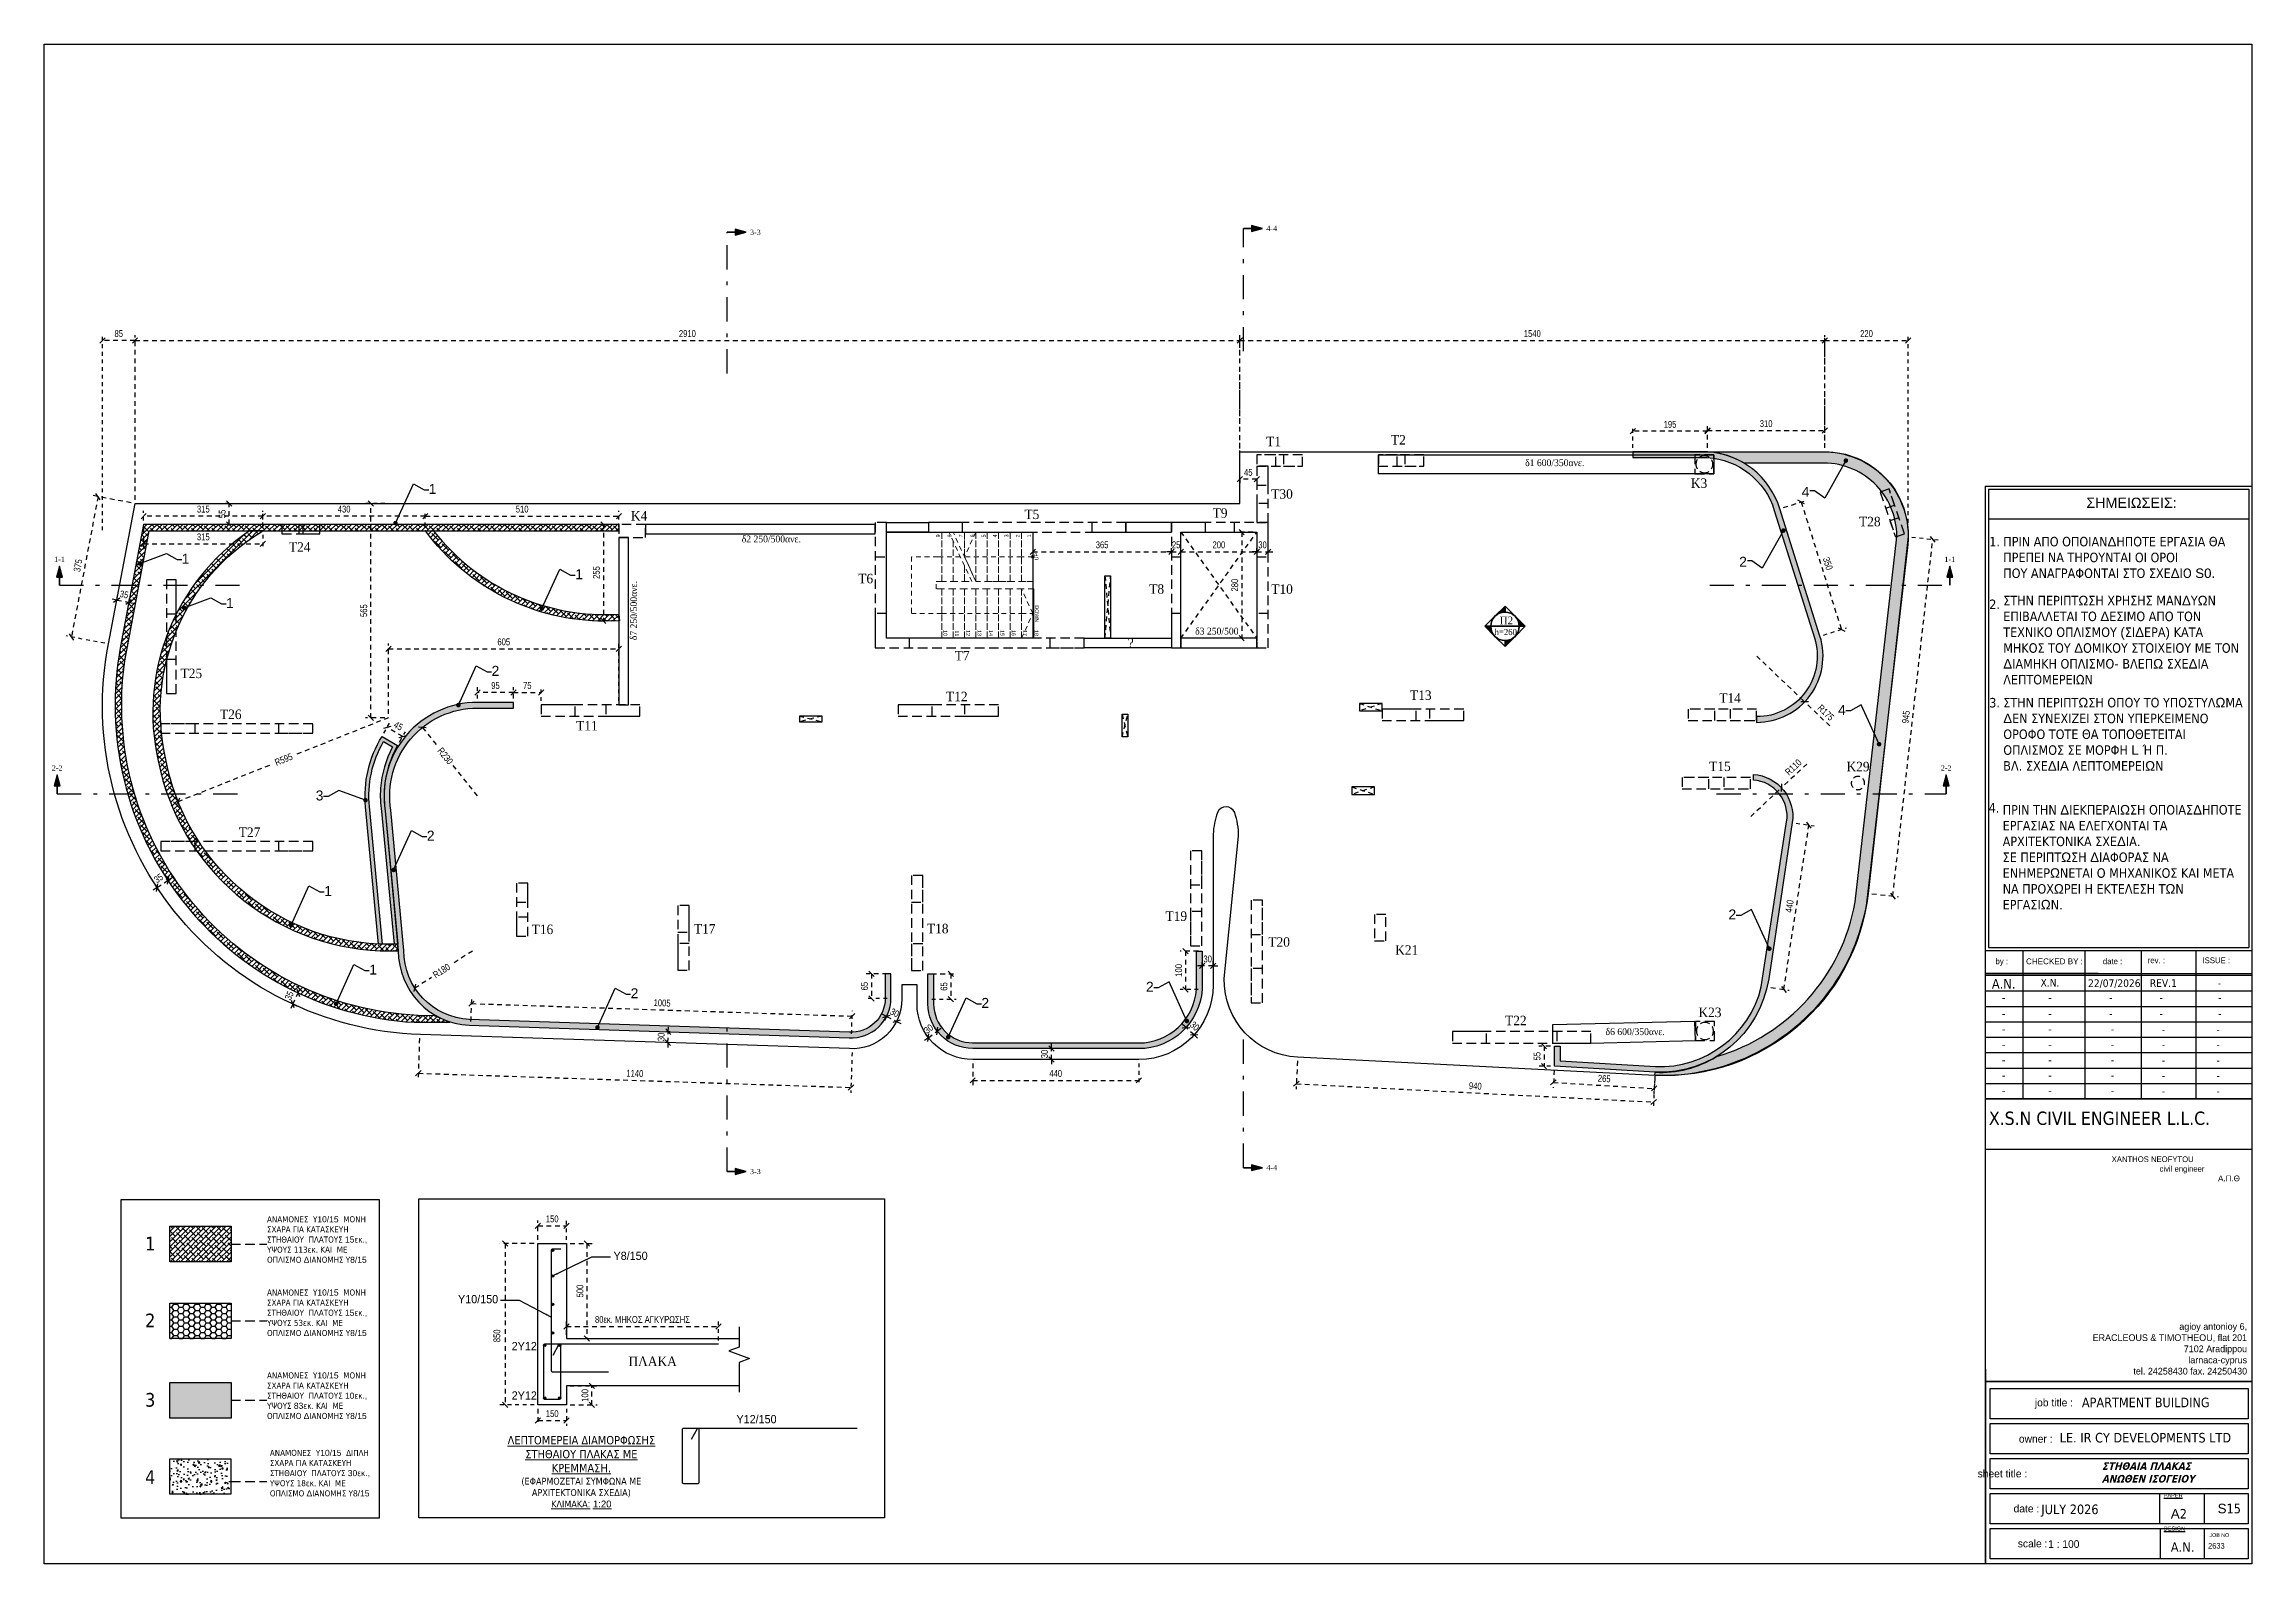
# Model space of a CAD drawing. Header units: millimetres. Extents: x -2171 to 1563, y -1758 to -1505.
# Drawn here: x -1042.8 to -984.7, y -1630.3 to -1590.2 of the extents above; entities that cross this region are included whole.
import ezdxf
from ezdxf.enums import TextEntityAlignment as Align

# ---------------------------------------------------------------- set-up
doc = ezdxf.new("R2010")
doc.units = ezdxf.units.MM
doc.header["$PDMODE"] = 32
for name, pattern in [('DASHDOT', [25.4, 12.7, -6.35, 0, -6.35]), ('Dashed Small', [282.22222222216, 141.11111111108, -141.11111111108]), ('DASHED2', [0.375, 0.25, -0.125]), ('HIDDEN', [0.375, 0.25, -0.125]), ('HIDDEN2', [0.1875, 0.125, -0.0625])]:
    doc.linetypes.add(name, pattern=pattern)
doc.layers.get('Defpoints').update_dxf_attribs({"color": 6})
for name, color, linetype in [('-S-A3 PAGE', 3, 'Continuous'), ('-S-AKSONES', 50, 'DASHDOT'), ('-S_TEXT', 3, 'Continuous'), ('AM_5', 7, 'Continuous'), ('ANOIGMATA', 7, 'Continuous'), ('Col_Det_0', 7, 'Continuous'), ('Col_Det_1', 7, 'Continuous'), ('Col_Det_Fill_1', 7, 'Continuous'), ('Geo_Beam', 7, 'Continuous'), ('Geo_Col', 7, 'Continuous'), ('Geo_Lines', 7, 'Continuous'), ('Geo_Lines_-1', 94, 'Continuous'), ('Geo_Lines_0', 7, 'Continuous'), ('pinakaki', 153, 'Continuous'), ('Rods_Slab_0', 7, 'Continuous'), ('Sect_Line_Symbol', 7, 'Continuous'), ('SECTION', 94, 'Continuous'), ('STAIRS', 9, 'Continuous'), ('STITHAIO', 94, 'Continuous'), ('Text_Beam', 7, 'Continuous'), ('Text_Col_-1', 7, 'Continuous'), ('Text_Slab', 7, 'Continuous')]:
    doc.layers.add(name, color=color, linetype=linetype)
doc.layers.add('A-ANNO-DIMS', color=1, linetype='Continuous', lineweight=9)
doc.layers.add('TEXT', color=20, linetype='Continuous', lineweight=13)
doc.styles.add('1-100', font='arial.ttf', dxfattribs={"width": 0.8})
doc.styles.add('ag', font='arial.ttf', dxfattribs={"height": 0.25})
doc.styles.add('GENERATED_STYLE_1', font='arial.ttf')
doc.styles.add('S1Arl22_b_934_161', font='arial.ttf', dxfattribs={"width": 0.93362935265248, "height": 0.002175})
doc.styles.add('S1TmsNwRmn1088_b_934_161', font='times.ttf', dxfattribs={"width": 0.93362935265248, "height": 0.10875})
doc.styles.add('S1TmsNwRmn11_b_934_161', font='times.ttf', dxfattribs={"width": 0.93362935265248, "height": 0.0010875})
doc.styles.add('S1TmsNwRmn1359_b_934_161', font='times.ttf', dxfattribs={"width": 0.93362935265248, "height": 0.1359375})
doc.styles.get("Standard").update_dxf_attribs({"font": 'tahoma.ttf'})
doc.dimstyles.new('CHRISTOFOROS', dxfattribs={"dimscale": 0.2, "dimtxt": 0.25, "dimasz": 0.6, "dimexe": 0, "dimexo": 0, "dimgap": 0, "dimtad": 0, "dimdec": 0, "dimlfac": 100, "dimzin": 0, "dimdsep": 46, "dimtxsty": 'ag', "dimblk": 'ARCHTICK', "dimcen": 0, "dimclrd": 256, "dimclre": 256, "dimclrt": 1, "dimaunit": 1, "dimadec": 0, "dimazin": 0, "dimtfac": 1, "dimtdec": 0, "dimtofl": 0, "dimtmove": 0, "dimatfit": 3, "dimfxl": 1, "dimtolj": 1, "dimtzin": 0, "dimlwd": -1, "dimlwe": -1, "dimarcsym": 0})
doc.dimstyles.new('Copy of 1-100', dxfattribs={"dimtxt": 0.18, "dimasz": 0.14, "dimexe": 0.14, "dimexo": 0.1, "dimgap": 0.09, "dimtad": 1, "dimdec": 0, "dimlfac": 100, "dimrnd": 5, "dimzin": 5, "dimdsep": 46, "dimtxsty": '1-100', "dimblk": 'OBLIQUE', "dimcen": 0.09, "dimclrd": 1, "dimclre": 1, "dimclrt": 2, "dimadec": 0, "dimazin": 0, "dimtfac": 1, "dimtdec": 0, "dimtix": 1, "dimtmove": 2, "dimatfit": 3, "dimfxl": 5, "dimfxlon": 1, "dimtolj": 1, "dimtzin": 5, "dimarcsym": 0})
doc.dimstyles.new('dim 1-20', dxfattribs={"dimtxt": 0.18, "dimasz": 0.14, "dimexe": 0.14, "dimexo": 0.1, "dimgap": 0.09, "dimtad": 1, "dimdec": 0, "dimlfac": 200, "dimzin": 5, "dimdsep": 46, "dimtxsty": '1-100', "dimblk": 'OBLIQUE', "dimcen": 0.09, "dimclrd": 1, "dimclre": 1, "dimclrt": 2, "dimadec": 0, "dimazin": 0, "dimtfac": 1, "dimtdec": 0, "dimtix": 1, "dimtmove": 2, "dimatfit": 3, "dimldrblk": 'OBLIQUE', "dimfxl": 5, "dimfxlon": 1, "dimtolj": 1, "dimtzin": 5, "dimarcsym": 0})
pattern_1 = [(45, (0, 0), (-0.06735192090801866, 0.06735192090801866), []), (135, (0, 0), (-0.2020557627240559, 0.06735192090801867), [0.238125, -0.142875])]
pattern_2 = [(0, (0, 0), (0.09525, 0.0549926129), [0.0635, -0.127]), (120, (0, 0), (-0.09524999979188381, 0.05499261326046782), [0.06349999999999999, -0.127]), (59.99999999999999, (0, 0), (2.081161820655097e-10, 0.1099852261604678), [-0.127, 0.0635])]

msp = doc.modelspace()

# ---------------------------------------------------------------- texts
at = {"layer": '-S-AKSONES', "color": 3, "linetype": 'Continuous', "char_height": 0.2625, "style": 'ag'}
for s, insert, width, attachment_point in [('1', (-1032.688580827516, -1601.837431539964), 0.4160931041748498, 1), ('4', (-996.3232658033261, -1602.177556602684), 0.4160931041748497, 9), ('1', (-1039.194353782199, -1603.677341475203), 0.4160931041748498, 1), ('1', (-1028.831884358651, -1604.086415940307), 0.4160931041748498, 1), ('2', (-997.969933103453, -1604.021235439337), 0.4160931041748497, 9), ('1', (-1038.02598724704, -1604.84484104602), 0.4160931041748498, 1), ('2', (-1031.033478391168, -1606.63240114742), 0.4160931041748498, 1), ('4', (-995.363659649614, -1607.662353456939), 0.4160931041748498, 3), ('3', (-1035.461643789671, -1609.916355715127), 0.4160931041748498, 3), ('2', (-1032.738232420583, -1610.975501122884), 0.4160931041748498, 1), ('1', (-1035.439364159049, -1612.433075165923), 0.4160931041748498, 1), ('2', (-998.2522166481572, -1613.051658280735), 0.4160931041748498, 3), ('1', (-1034.254907708958, -1614.504348970028), 0.4160931041748498, 1), ('2', (-1027.370977631038, -1615.12781752739), 0.4160931041748498, 1), ('2', (-1013.594545537103, -1614.956454348796), 0.4160931041748498, 3), ('2', (-1018.132614836483, -1615.38242735145), 0.4160931041748498, 1)]:
    msp.add_mtext(s, dxfattribs=dict(at, insert=insert, width=width, attachment_point=attachment_point))
at = {"layer": '-S_TEXT', "attachment_point": 1}
for s, width, insert, char_height in [('\\A1;ΑΝΑΜΟΝΕΣ  Υ{\\fArial|b0|i0|c186|p34;10/15  }ΜΟΝΗ ΣΧΑΡΑ ΓΙΑ ΚΑΤΑΣΚΕΥΗ{\\fArial|b0|i0|c186|p34; }ΣΤΗΘΑΙΟΥ  ΠΛΑΤΟΥΣ {\\fArial|b0|i0|c186|p34;15}εκ{\\fArial|b0|i0|c186|p34;., }ΥΨΟΥΣ 113εκ{\\fArial|b0|i0|c186|p34;. }ΚΑΙ {\\fArial|b0|i0|c186|p34; }ΜΕ ΟΠΛΙΣΜΟ {\\fArial|b0|i0|c186|p34;Δ}ΙΑΝΟΜΗΣ Υ{\\fArial|b0|i0|c186|p34;8/15}', 2.695594709979196, (-1036.94785544256, -1621.134620009863), 0.16), ('\\A1;1', 4.518418474437204, (-1040.159440781442, -1621.676705961232), 0.3600000000000001), ('\\A1;ΑΝΑΜΟΝΕΣ  Υ{\\fArial|b0|i0|c186|p34;10/15  }ΜΟΝΗ ΣΧΑΡΑ ΓΙΑ ΚΑΤΑΣΚΕΥΗ{\\fArial|b0|i0|c186|p34; }ΣΤΗΘΑΙΟΥ  ΠΛΑΤΟΥΣ {\\fArial|b0|i0|c186|p34;15}εκ{\\fArial|b0|i0|c186|p34;., }ΥΨΟΥΣ 53εκ{\\fArial|b0|i0|c186|p34;. }ΚΑΙ {\\fArial|b0|i0|c186|p34; }ΜΕ ΟΠΛΙΣΜΟ {\\fArial|b0|i0|c186|p34;Δ}ΙΑΝΟΜΗΣ Υ{\\fArial|b0|i0|c186|p34;8/15}', 2.695594709979196, (-1036.94785544256, -1623.064602017374), 0.16), ('\\A1;2', 4.518418474437204, (-1040.159440781442, -1623.700183707086), 0.3600000000000001), ('\\A1;3', 4.518418474437204, (-1040.159440781442, -1625.791799687751), 0.3600000000000001), ('\\A1;ΑΝΑΜΟΝΕΣ  Υ{\\fArial|b0|i0|c186|p34;10/15  }ΜΟΝΗ ΣΧΑΡΑ ΓΙΑ ΚΑΤΑΣΚΕΥΗ{\\fArial|b0|i0|c186|p34; }ΣΤΗΘΑΙΟΥ  ΠΛΑΤΟΥΣ {\\fArial|b0|i0|c186|p34;1\\fArial|b0|i0|c0|p34;0}εκ{\\fArial|b0|i0|c186|p34;., }ΥΨΟΥΣ {\\fArial|b0|i0|c0|p34;83}εκ{\\fArial|b0|i0|c186|p34;. }ΚΑΙ {\\fArial|b0|i0|c186|p34; }ΜΕ ΟΠΛΙΣΜΟ {\\fArial|b0|i0|c186|p34;Δ}ΙΑΝΟΜΗΣ Υ{\\fArial|b0|i0|c186|p34;8/15}', 2.695594709979196, (-1036.94785544256, -1625.249713736383), 0.16), ('\\A1;ΑΝΑΜΟΝΕΣ  Υ{\\fArial|b0|i0|c186|p34;10/15  }ΔΙΠΛΗ ΣΧΑΡΑ ΓΙΑ ΚΑΤΑΣΚΕΥΗ{\\fArial|b0|i0|c186|p34; }ΣΤΗΘΑΙΟΥ  ΠΛΑΤΟΥΣ {\\fArial|b0|i0|c0|p34;30}εκ{\\fArial|b0|i0|c186|p34;., }ΥΨΟΥΣ 18εκ{\\fArial|b0|i0|c186|p34;. }ΚΑΙ {\\fArial|b0|i0|c186|p34; }ΜΕ ΟΠΛΙΣΜΟ {\\fArial|b0|i0|c186|p34;Δ}ΙΑΝΟΜΗΣ Υ{\\fArial|b0|i0|c186|p34;8/15}', 2.695594709979196, (-1036.872731463941, -1627.28982345204), 0.16), ('\\A1;4', 4.518418474437204, (-1040.159440781442, -1627.831228702329), 0.3600000000000001)]:
    msp.add_mtext_dynamic_manual_height_columns(s, width=width, gutter_width=0.8, heights=[0], dxfattribs=dict(at, insert=insert, char_height=char_height))
at = {"layer": '-S_TEXT', "ltscale": 5, "attachment_point": 1}
for s, insert, char_height, width in [('{\\fTahoma|b1|i1|c161|p34;\\C7;ΣΤΗΘΑΙΑ ΠΛΑΚΑΣ\\PΑΝΩΘΕΝ ΙΣΟΓΕΙΟΥ}', (-988.6218391968102, -1627.618069244555), 0.2, 4.57510697880548), ('{\\fBankGothic Lt BT|b0|i0|c161|p34;\\C7; 1 : \\fBankGothic Lt BT|b0|i0|c0|p34;10\\fBankGothic Lt BT|b0|i0|c161|p34;0}', (-990.1119568752076, -1629.670906155131), 0.201875, 3.338181015059476)]:
    msp.add_mtext(s, dxfattribs=dict(at, insert=insert, char_height=char_height, width=width))
at = {"layer": '-S_TEXT', "ltscale": 5, "insert": (-985.5723755813692, -1628.710076740797), "char_height": 0.2523437499999999, "attachment_point": 1}
msp.add_mtext_dynamic_manual_height_columns('{\\fArial|b0|i0|c186|p34;S}15', width=10.89315710454935, gutter_width=1, heights=[0], dxfattribs=at)
at = {"layer": 'A-ANNO-DIMS', "color": 7, "linetype": 'Continuous', "insert": (-1030.914469687195, -1626.925612987585), "char_height": 0.2, "width": 4.491896982959588, "attachment_point": 1}
msp.add_mtext('\\pxqc;{\\H1.1x;\\LΛΕΠΤΟΜΕΡΕΙΑ ΔΙΑΜΟΡΦΩΣΗΣ ΣΤΗΘΑΙΟΥ ΠΛΑΚΑΣ ΜΕ ΚΡΕΜΜΑΣΗ.\\P\\H0.81818x;\\l(ΕΦΑΡΜΟΖΕΤΑΙ ΣΥΜΦΩΝΑ ΜΕ ΑΡΧΙΤΕΚΤΟΝΙΚΑ ΣΧΕΔΙΑ) \\P\\H1x;\\LΚΛΙΜΑΚΑ\\fArial|b0|i0|c186|p34;: 1:20}', dxfattribs=at)
at = {"layer": 'Col_Det_0', "color": 7, "style": 'S1Arl22_b_934_161', "width": 0.93362935265248}
for s, p in [('Y8/150', (-1027.821641323078, -1622.286310402142)), ('Y10/150', (-1031.916719279543, -1623.428519288446)), ('2Y12', (-1030.503449041047, -1624.665211486468)), ('2Y12', (-1030.503449041047, -1625.966992134561)), ('Y12/150', (-1024.583459392947, -1626.590335355269))]:
    msp.add_text(s, height=0.2175, dxfattribs=at).set_placement(p)
at = {"layer": 'Sect_Line_Symbol', "color": 2, "style": 'S1TmsNwRmn1359_b_934_161', "width": 0.93362935265248}
for s, p in [('3-3', (-1024.227600427598, -1595.206002172806)), ('4-4', (-1010.627600427597, -1595.106002172806)), ('3-3', (-1024.227600427598, -1619.956002172806)), ('4-4', (-1010.627600427597, -1619.856002172806))]:
    msp.add_text(s, height=0.1359375, dxfattribs=at).set_placement(p, align=Align.MIDDLE_LEFT)
for s, p in [('1-1', (-1042.413896805836, -1603.756002172806)), ('1-1', (-992.627093932274, -1603.756002172806)), ('2-2', (-1042.474446309122, -1609.256002172806)), ('2-2', (-992.7204366667747, -1609.256002172806))]:
    msp.add_text(s, height=0.1359375, dxfattribs=at).set_placement(p, align=Align.TOP_CENTER)
at = {"layer": 'STAIRS', "color": 8, "linetype": 'HIDDEN2', "lineweight": 15, "char_height": 0.1, "attachment_point": 4, "style": 'GENERATED_STYLE_1'}
for s, insert, rotation in [('\\A1;{\\pql;\\fArial|b0|i0|c0|p0;\\W1.000000;9}', (-1019.272391873503, -1603.247276132618), 90), ('\\A1;{\\pql;\\fArial|b0|i0|c0|p0;\\W1.000000;8}', (-1018.972391879597, -1603.247276132618), 90), ('\\A1;{\\pql;\\fArial|b0|i0|c0|p0;\\W1.000000;7}', (-1018.67322893926, -1603.247276132618), 90), ('\\A1;{\\pql;\\fArial|b0|i0|c0|p0;\\W1.000000;6}', (-1018.372391891783, -1603.247276132618), 90), ('\\A1;{\\pql;\\fArial|b0|i0|c0|p0;\\W1.000000;5}', (-1018.072391897877, -1603.247276132618), 90), ('\\A1;{\\pql;\\fArial|b0|i0|c0|p0;\\W1.000000;4}', (-1017.77322895754, -1603.247276132618), 90), ('\\A1;{\\pql;\\fArial|b0|i0|c0|p0;\\W1.000000;3}', (-1017.472358427921, -1603.247276132618), 90), ('\\A1;{\\pql;\\fArial|b0|i0|c0|p0;\\W1.000000;2}', (-1017.173228969727, -1603.247276132618), 90), ('\\A1;{\\pql;\\fArial|b0|i0|c0|p0;\\W1.000000;1}', (-1016.87322897582, -1603.247276132618), 90), ('\\A1;{\\pql;\\fArial|b0|i0|c0|p0;\\W1.000000;10}', (-1019.082637282871, -1605.688458132618), 270), ('\\A1;{\\pql;\\fArial|b0|i0|c0|p0;\\W1.000000;11}', (-1018.781800235394, -1605.698636132618), 270), ('\\A1;{\\pql;\\fArial|b0|i0|c0|p0;\\W1.000000;12}', (-1018.481800241488, -1605.688458132618), 270), ('\\A1;{\\pql;\\fArial|b0|i0|c0|p0;\\W1.000000;13}', (-1018.182670783294, -1605.688458132618), 270), ('\\A1;{\\pql;\\fArial|b0|i0|c0|p0;\\W1.000000;14}', (-1017.881800253674, -1605.688458132618), 270), ('\\A1;{\\pql;\\fArial|b0|i0|c0|p0;\\W1.000000;15}', (-1017.582637313338, -1605.688458132618), 270), ('\\A1;{\\pql;\\fArial|b0|i0|c0|p0;\\W1.000000;16}', (-1017.282637319431, -1605.688458132618), 270), ('\\A1;{\\pql;\\fArial|b0|i0|c0|p0;\\W1.000000;17}', (-1016.981800271954, -1605.688458132618), 270)]:
    msp.add_mtext(s, dxfattribs=dict(at, insert=insert, rotation=rotation))
at = {"layer": 'STAIRS', "color": 8, "lineweight": 15, "char_height": 0.1, "attachment_point": 4, "style": 'GENERATED_STYLE_1'}
for s, insert, rotation in [('\\A1;{\\pql;\\fArial|b0|i0|c0|p0;\\W1.000000;UP}', (-1016.68239192225, -1603.851260132618), 90), ('\\A1;{\\pql;\\fArial|b0|i0|c0|p0;\\W1.000000;DOWN}', (-1016.672637331617, -1605.038904632618), 270), ('\\A1;{\\pql;\\fArial|b0|i0|c0|p0;\\W1.000000;18}', (-1016.682637331617, -1605.688458132618), 270)]:
    msp.add_mtext(s, dxfattribs=dict(at, insert=insert, rotation=rotation))
at = {"layer": 'Text_Beam', "color": 3, "style": 'S1TmsNwRmn1088_b_934_161', "width": 0.93362935265248}
for s, rotation, p in [(' δ1 600/350ανε.', 359.9999999999999, (-1003.874026436637, -1601.369258968439)), (' δ7 250/500ανε.', 89.99999999999999, (-1027.202574330063, -1606.019873951432))]:
    msp.add_text(s, height=0.18, rotation=rotation, dxfattribs=at).set_placement(p)
for s, p in [(' δ2 250/500ανε.', (-1024.508599179002, -1603.378270870038)), (' δ3 250/500', (-1012.565486854517, -1605.807263359591)), (' δ6 600/350ανε.', (-1001.756118815788, -1616.361151507189))]:
    msp.add_text(s, height=0.18, dxfattribs=at).set_placement(p)
at = {"layer": 'Text_Col_-1', "color": 200, "style": 'S1TmsNwRmn11_b_934_161', "width": 0.93362935265248}
for s, p in [('T1', (-1010.632332140128, -1600.846387919762)), ('T2', (-1007.344622747041, -1600.801583437856)), ('K3', (-999.444370890443, -1601.943943962072)), ('T5', (-1016.997741932034, -1602.763496518393)), ('T9', (-1012.041475526017, -1602.728305645312)), ('T30', (-1010.497832862732, -1602.227866730969)), ('K4', (-1027.363327438957, -1602.803771969771)), ('T28', (-995.0159413851625, -1602.955095306343)), ('T24', (-1036.370686458263, -1603.62347320202)), ('T6', (-1021.375237532731, -1604.456826764533)), ('T8', (-1013.711804630158, -1604.730962330184)), ('T10', (-1010.497388548901, -1604.734485134391)), ('?', (-1014.277600413442, -1606.156002186962)), ('T7', (-1018.834544471028, -1606.489203613073)), ('T25', (-1039.224886574534, -1606.954249811442)), ('T12', (-1019.063557203419, -1607.564566284389)), ('T13', (-1006.842286388083, -1607.530109308568)), ('T14', (-998.6967963921045, -1607.602899416811)), ('T26', (-1038.186611520213, -1608.033291957832)), ('T11', (-1028.806655958673, -1608.333447257518)), ('T15', (-998.9639048969957, -1609.40399058767)), ('K29', (-995.3463413636484, -1609.410542296649)), ('T27', (-1037.692374910882, -1611.140986050737)), ('T16', (-1029.976925369075, -1613.69983588016)), ('T17', (-1025.703753257181, -1613.687263434345)), ('T18', (-1019.56621728565, -1613.679525665822)), ('T19', (-1013.282771595608, -1613.352271651496)), ('T20', (-1010.57390182685, -1614.031828767499)), ('K21', (-1007.233605151821, -1614.242574404135)), ('T22', (-1004.339432221212, -1616.101996237616)), ('K23', (-999.2466156831651, -1615.886601844861)), ('ΠΛΑΚΑ', (-1027.42909282558, -1625.082238516537))]:
    msp.add_text(s, height=0.25, dxfattribs=at).set_placement(p)
at = {"layer": 'Text_Slab', "color": 174, "style": 'S1TmsNwRmn1359_b_934_161', "width": 0.93362935265248}
msp.add_text('   Π2', height=0.20390625, dxfattribs=at).set_placement((-1004.695639385106, -1605.536993888549))
at = {"layer": 'Text_Slab', "color": 5, "style": 'S1TmsNwRmn1088_b_934_161', "width": 0.93362935265248}
msp.add_text('h=260', height=0.163125, dxfattribs=at).set_placement((-1004.616482910617, -1605.821993888549))

# ---------------------------------------------------------------- blocks, each defined once
blk = doc.blocks.new('PINAKAKI')
at = {"layer": '-S-A3 PAGE', "ltscale": 5}
blk.add_line((121995.5876738163, -208359.2623571971), (121988.7328586294, -208359.2623571971), dxfattribs=at)
at = {"color": 0}
for p, q in [((121988.6503586294, -208358.3923881081), (121988.6503586294, -208373.35123203)), ((121988.6503586294, -208358.3923881081), (121995.6701738163, -208358.3923881081)), ((121988.7328586294, -208358.4748881081), (121988.7328586293, -208370.548277358)), ((121988.7328586294, -208358.4748881081), (121995.5876738163, -208358.4748881081)), ((121995.5876738163, -208358.4748881081), (121995.5876738163, -208370.5482773581)), ((121995.6701738163, -208358.3923881081), (121995.6692643104, -208370.630777358)), ((121988.6494491235, -208370.630777358), (121995.6692643104, -208370.6307773581)), ((121988.7319491235, -208370.548277358), (121995.5867643104, -208370.5482773581)), ((121989.6399553628, -208370.630777543), (121989.6399553628, -208374.5409348889)), ((121991.2801083954, -208374.5409348889), (121991.2801083954, -208370.630777543)), ((121992.7663834646, -208374.5409348889), (121992.7663834646, -208370.630777543)), ((121994.2078794727, -208374.5409348889), (121994.2078794727, -208370.630777543)), ((121991.6235522215, -208371.2401527138), (121988.6512681353, -208371.2401527138)), ((121988.6512681353, -208371.2401527138), (121995.6701738163, -208371.2401527138)), ((121995.6701738163, -208371.290933978), (121988.6512681353, -208371.290933978)), ((121995.6701738163, -208371.2401527138), (121995.6701738163, -208371.290933978)), ((121995.6701738163, -208375.8702169977), (121988.6512681353, -208375.8702169977)), ((121988.6512681353, -208381.6588557111), (121988.6512681353, -208386.7923881081)), ((121988.7739183393, -208382.9735327094), (121988.7739183393, -208382.1747345727)), ((121988.7739183393, -208383.89498105), (121988.7739183393, -208383.0961829134)), ((121988.7739183393, -208384.8164293907), (121988.7739183393, -208384.017631254)), ((121988.7739183393, -208385.7378777313), (121988.7739183393, -208384.9390795947)), ((121988.7739183393, -208386.659326072), (121988.7739183393, -208385.8605279354))]:
    blk.add_line(p, q, dxfattribs=at)
at = {"color": 3}
blk.add_line((121995.6701738163, -208372.4554367681), (121995.6701738163, -208374.5409348889), dxfattribs=at)
at = {"color": 0}
for points in [[(121988.6512681353, -208370.630777358), (121995.6701738163, -208370.630777358), (121995.6701738163, -208374.5409348889), (121988.6512681353, -208374.5409348889)], [(121988.6512681353, -208370.630777358), (121995.6701738163, -208370.630777358), (121995.6701738163, -208374.5409348889), (121988.6512681353, -208374.5409348889)], [(121988.6512681353, -208374.5409348889), (121995.6701738163, -208374.5409348889), (121995.6701738163, -208381.9879600119), (121988.6512681353, -208381.9879600119)], [(121988.6512681353, -208381.9879600119), (121995.6701738163, -208381.9879600119), (121995.6701738163, -208386.7923881081), (121988.6512681353, -208386.7923881081)]]:
    blk.add_lwpolyline(points, close=True, dxfattribs=at)
for points in [[(121988.6512681353, -208371.6971840919), (121995.6701738163, -208371.6971840919)], [(121988.6512681353, -208372.1034342058), (121995.6701738163, -208372.1034342058)], [(121988.6512681353, -208372.5096843196), (121995.6701738163, -208372.5096843196)], [(121988.6512681353, -208372.9159344335), (121995.6701738163, -208372.9159344335)], [(121988.6512681353, -208373.3221845473), (121995.6701738163, -208373.3221845473)], [(121988.6512681353, -208373.7284346612), (121995.6701738163, -208373.7284346612)], [(121988.6512681353, -208374.134684775), (121995.6701738163, -208374.134684775)], [(121988.7739183393, -208382.1747345727), (121995.5741577687, -208382.1747345727), (121995.5741577687, -208382.9735327094), (121988.7739183393, -208382.9735327094)], [(121988.7739183393, -208383.0961829134), (121995.5741577687, -208383.0961829134), (121995.5741577687, -208383.89498105), (121988.7739183393, -208383.89498105)], [(121988.7739183393, -208384.017631254), (121995.5741577687, -208384.017631254), (121995.5741577687, -208384.8164293907), (121988.7739183393, -208384.8164293907)], [(121988.7739183393, -208384.9390795947), (121995.5741577687, -208384.9390795947), (121995.5741577687, -208385.7378777313), (121988.7739183393, -208385.7378777313)], [(121993.2391118536, -208384.9390795947), (121993.2391118536, -208385.7378777313)], [(121994.4167598263, -208384.9390795947), (121994.4167598263, -208385.7378777313)], [(121988.7739183393, -208385.8605279354), (121995.5741577687, -208385.8605279354), (121995.5741577687, -208386.659326072), (121988.7739183393, -208386.659326072)], [(121993.2593617971, -208385.8605279354), (121993.2593617971, -208386.6593260192)], [(121994.4167598263, -208385.8605279354), (121994.4167598263, -208386.659326072)]]:
    blk.add_lwpolyline(points, dxfattribs=at)
blk.add_lwpolyline([(121988.6512681353, -208374.5409348889), (121995.6701738163, -208374.5409348889)])
at = {"layer": '-S_TEXT', "color": 3}
for s, p in [('1.', (121988.7546788662, -208359.9831307867)), ('2.', (121988.7546788662, -208361.6331665727)), ('3.', (121988.7546788662, -208364.225599413)), ('4.', (121988.7386840618, -208366.9942377883))]:
    blk.add_text(s, height=0.25, dxfattribs=at).set_placement(p)
at = {"layer": '-S_TEXT', "color": 3, "char_height": 0.25, "attachment_point": 1}
for s, insert in [('ΠΡΙΝ ΑΠΟ ΟΠΟΙΑΝ{\\fArial|b0|i0|c186|p34;Δ}ΗΠΟΤΕ ΕΡΓΑΣΙΑ ΘΑ ΠΡΕΠΕΙ ΝΑ ΤΗΡΟΥΝΤΑΙ ΟΙ ΟΡΟΙ\\PΠΟΥ ΑΝΑΓΡΑΦΟΝΤΑΙ ΣΤΟ ΣΧΕ{\\fArial|b0|i0|c186|p34;Δ}ΙΟ {\\fArial|b0|i0|c186|p34;S0.}', (121989.1233472303, -208359.7307733404)), ('ΣΤΗΝ ΠΕΡΙΠΤ{\\fArial|b0|i0|c186|p34;Ω}ΣΗ ΧΡΗΣΗΣ ΜΑΝ{\\fArial|b0|i0|c186|p34;Δ}Υ{\\fArial|b0|i0|c186|p34;Ω}Ν ΕΠΙΒΑΛΛΕΤΑΙ ΤΟ {\\fArial|b0|i0|c186|p34;Δ}ΕΣΙΜΟ ΑΠΟ ΤΟΝ ΤΕΧΝΙΚΟ ΟΠΛΙΣΜΟΥ {\\fArial|b0|i0|c186|p34;(}ΣΙ{\\fArial|b0|i0|c186|p34;Δ}ΕΡΑ{\\fArial|b0|i0|c186|p34;) }ΚΑΤΑ ΜΗΚΟΣ ΤΟΥ {\\fArial|b0|i0|c186|p34;Δ}ΟΜΙΚΟΥ ΣΤΟΙΧΕΙΟΥ ΜΕ ΤΟΝ {\\fArial|b0|i0|c186|p34;Δ}ΙΑΜΗΚΗ ΟΠΛΙΣΜΟ{\\fArial|b0|i0|c186|p34;- }ΒΛΕΠ{\\fArial|b0|i0|c186|p34;Ω }ΣΧΕ{\\fArial|b0|i0|c186|p34;Δ}ΙΑ ΛΕΠΤΟΜΕΡΕΙΩΝ', (121989.1233472303, -208361.2838789221)), ('ΣΤΗΝ ΠΕΡΙΠΤ{\\fArial|b0|i0|c186|p34;Ω}ΣΗ ΟΠΟΥ ΤΟ ΥΠΟΣΤΥΛ{\\fArial|b0|i0|c186|p34;Ω}ΜΑ {\\fArial|b0|i0|c186|p34;Δ}ΕΝ ΣΥΝΕΧΙΖΕΙ ΣΤΟΝ ΥΠΕΡΚΕΙΜΕΝΟ ΟΡΟΦΟ ΤΟΤΕ ΘΑ ΤΟΠΟΘΕΤΕΙΤΑΙ ΟΠΛΙΣΜΟΣ ΣΕ ΜΟΡΦΗ {\\fArial|b0|i0|c186|p34;L }Ή Π{\\fArial|b0|i0|c186|p34;.  \\P}ΒΛ{\\fArial|b0|i0|c186|p34;. }ΣΧΕ{\\fArial|b0|i0|c186|p34;Δ}Ι{\\fArial|b0|i0|c186|p34;A }ΛΕΠΤΟΜΕΡΕΙ{\\fArial|b0|i0|c186|p34;Ω}Ν', (121989.1233472303, -208363.9732419667)), ('ΠΡΙΝ ΤΗΝ {\\fArial|b0|i0|c186|p34;Δ}ΙΕΚΠΕΡΑΙ{\\fArial|b0|i0|c186|p34;Ω}ΣΗ ΟΠΟΙΑΣ{\\fArial|b0|i0|c186|p34;Δ}ΗΠΟΤΕ ΕΡΓΑΣΙΑΣ ΝΑ ΕΛΕΓΧΟΝΤΑΙ ΤΑ ΑΡΧΙΤΕΚΤΟΝΙΚΑ ΣΧΕ{\\fArial|b0|i0|c186|p34;Δ}ΙΑ{\\fArial|b0|i0|c186|p34;.\\P}ΣΕ ΠΕΡΙΠΤ{\\fArial|b0|i0|c186|p34;Ω}ΣΗ {\\fArial|b0|i0|c186|p34;Δ}ΙΑΦΟΡΑΣ ΝΑ ΕΝΗΜΕΡ{\\fArial|b0|i0|c186|p34;Ω}ΝΕΤΑΙ Ο ΜΗΧΑΝΙΚΟΣ ΚΑΙ ΜΕΤΑ ΝΑ ΠΡΟΧ{\\fArial|b0|i0|c186|p34;Ω}ΡΕΙ Η ΕΚΤΕΛΕΣΗ Τ{\\fArial|b0|i0|c186|p34;Ω}Ν ΕΡΓΑΣΙ{\\fArial|b0|i0|c186|p34;Ω}Ν{\\fArial|b0|i0|c186|p34;.}', (121989.1073524259, -208366.7968529643))]:
    blk.add_mtext_dynamic_manual_height_columns(s, width=6.386214127938729, gutter_width=1, heights=[0], dxfattribs=dict(at, insert=insert))
at = {"layer": 'ANOIGMATA', "attachment_point": 1}
for s, insert, char_height, width in [('\\pi4.5494;{\\fBankGothic Lt BT|b0|i0|c0|p34;\\H1.5x;\\C7;XANTHOS NEOFYTOU\\P\\pi5.8103;civil engineer\\P\\pi7.351;\\fArial|b0|i0|c161|p34;Α.Π.Θ}', (121987.4291547568, -208376.0543078985), 0.1009375, 7.917104010298632), ('\\pxqr;{\\fBankGothic Lt BT|b0|i0|c161|p34;\\H1.1667x;\\C0;agioy antonioy 6,\\PERACLEOUS & TIMOTHEOU, flat 201\\P7102 Aradippou\\Plarnaca-cyprus\\Ptel. 24258430 fax. 24250430}', (121987.4865825967, -208380.4489311611), 0.1514062499999999, 8.058410240375451), ('\\pxqr;{\\fBankGothic Lt BT|b0|i0|c0|p34;\\H1.5x;\\C7; \\H1.3333x; job title :}', (121987.6224889938, -208382.4408146396), 0.1009375, 3.338181015059476), ('\\A1;\\pxql;{\\H0.99983x;\\C7;APARTMENT BUILDING  \\H0.75013x;  }', (121991.193385802, -208382.4124448919), 0.25234375, 5.347582980680955), ('\\pxqr;{\\fBankGothic Lt BT|b0|i0|c0|p34;\\H1.5x;\\C7; \\H1.3333x; owner :}', (121987.0814779422, -208383.3965878989), 0.1009375, 3.338181015059476), ('\\A1;{\\C7;LE. IR CY DEVELOPMENTS LTD  }', (121990.6089995296, -208383.3417880979), 0.2523, 5.347582980680955), ('{\\fBankGothic Lt BT|b0|i0|c0|p34;\\C7;     sheet title :}', (121988.0735354214, -208384.3125769621), 0.201875, 3.338181015059476), ('\\pxqr;{\\fBankGothic Lt BT|b0|i0|c0|p34;\\C7; date :}', (121986.7326816766, -208385.2340253028), 0.201875, 3.338181015059476), ('{\\fTahoma|b0|i0|c0|p34;\\C7;JULY 2026}', (121990.1265747862, -208385.2288614734), 0.25234375, 4.57510697880548), ('\\pxi8.03;{\\fBankGothic Lt BT|b0|i0|c161|p34;\\H0.5x;\\L\\C7;PAPER\\H2x;\\l }', (121991.643298702, -208384.93263362), 0.2125, 3.513874752694186), ('\\pxi8.03;{\\fBankGothic Lt BT|b0|i0|c0|p34;\\H0.5x;\\L\\C7;DESIGN\\H2x;\\l }', (121991.643298702, -208385.808286664), 0.2125, 3.513874752694186), ('\\pxi8.03;{\\fBankGothic Lt BT|b0|i0|c0|p34;\\C7;JOB NO}', (121993.744359435, -208385.9835354271), 0.1009375, 3.338181015059476), ('\\pxqr;{\\fBankGothic Lt BT|b0|i0|c0|p34;\\C7; scale :}', (121986.947442379, -208386.1554736434), 0.201875, 3.338181015059476), ('\\pxi8.03;{\\fBankGothic Lt BT|b0|i0|c161|p34;\\C7;2\\fBankGothic Lt BT|b0|i0|c0|p34;633}', (121993.339441982, -208386.2441873107), 0.14671265625, 4.852046105388949)]:
    blk.add_mtext(s, dxfattribs=dict(at, insert=insert, char_height=char_height, width=width))
at = {"layer": 'ANOIGMATA', "char_height": 0.2523437499999999, "attachment_point": 1}
for s, insert in [('{\\fArial|b0|i0|c186|p34;A}2', (121993.53538842, -208385.3466339019)), ('A{\\fArial|b0|i0|c186|p34;.}N{\\fArial|b0|i0|c186|p34;.}', (121993.53538842, -208386.2222869459))]:
    blk.add_mtext_dynamic_manual_height_columns(s, width=10.89315710454935, gutter_width=1, heights=[0], dxfattribs=dict(at, insert=insert))
at = {"layer": 'pinakaki', "ltscale": 0.005, "insert": (121991.3101036036, -208358.6978146389), "char_height": 0.2695536878281153, "width": 6.674672244778185, "attachment_point": 1}
blk.add_mtext('{\\fArial|b0|i0|c161|p34;ΣΗΜΕΙΩΣΕΙΣ:}', dxfattribs=at)
at = {"layer": 'TEXT', "color": 0, "attachment_point": 1}
for s, insert, char_height, width in [('\\pxqc;{\\fBankGothic Lt BT|b0|i0|c161|p34;\\C7;by :}', (121988.6250779645, -208370.8388000668), 0.1523437926953193, 0.9175081833359864), ('\\pxqc;{\\fArial|b0|i0|c186|p34;\\C7;CHECKED BY\\fBankGothic Lt BT|b0|i0|c161|p34; :}', (121989.2008721106, -208370.8388000668), 0.1523437926953193, 2.539063211588655), ('\\pxqc;{\\fBankGothic Lt BT|b0|i0|c0|p34;\\C7;date :}', (121990.7316831572, -208370.8388000668), 0.1523437926953193, 2.539063211588655), ('{\\fBankGothic Lt BT|b0|i0|c161|p34;\\C7;rev\\fBankGothic Lt BT|b0|i0|c0|p34;.\\fBankGothic Lt BT|b0|i0|c161|p34; :}', (121992.9293521711, -208370.8124670319), 0.1523437926953193, 2.539063211588655), ('{\\fBankGothic Lt BT|b0|i0|c0|p34;\\C7;ISSUE\\fBankGothic Lt BT|b0|i0|c161|p34; :}', (121994.3708481792, -208370.8124670319), 0.1523437926953193, 2.539063211588655), ('\\pxqc;{\\fTahoma|b0|i0|c0|p34;\\C7;A\\fTahoma|b0|i0|c161|p34;.\\fTahoma|b0|i0|c0|p34;N\\fTahoma|b0|i0|c161|p34;.}', (121988.6250779645, -208371.3792266562), 0.2539063211588655, 1.015625284635462), ('\\pxqc;{\\fTahoma|b0|i0|c0|p34;\\H0.8x;\\C7;X.N.}', (121989.0844890099, -208371.3792266562), 0.2539063211588655, 2.539063211588655), ('{\\fTahoma|b0|i0|c0|p34;\\C7;22\\fTahoma|b0|i0|c161|p34;/\\fTahoma|b0|i0|c0|p34;07\\fTahoma|b0|i0|c161|p34;/202\\fTahoma|b0|i0|c0|p34;6}', (121991.3571010353, -208371.3908941247), 0.2031250569270924, 1.353071135829669), ('\\pxqc;{\\fTahoma|b0|i0|c0|p34;\\H0.8x;\\C7;REV.1}', (121992.7060415569, -208371.3880286831), 0.2539063211588655, 1.267534205505906), ('\\pxqc;{\\fTahoma|b0|i0|c0|p34;\\H0.8x;\\C7; \\fTahoma|b0|i0|c161|p34;-}', (121994.147537565, -208371.3880286831), 0.2539063211588655, 1.267534205505906), ('\\pxqc;{\\fTahoma|b0|i0|c0|p34;\\H0.8x;\\C7;-}', (121988.6250779645, -208371.7678329922), 0.2539063211588655, 1.015625284635462), ('\\pxqc;{\\fTahoma|b0|i0|c0|p34;\\H0.8x;\\C7;-}', (121989.0844890099, -208371.7678329922), 0.2539063211588655, 2.539063211588655), ('\\pxqc;{\\fTahoma|b0|i0|c0|p34;\\H0.8x;\\C7;   -}', (121990.5707640791, -208371.7678329922), 0.2539063211588655, 2.539063211588655), ('\\pxqc;{\\fTahoma|b0|i0|c0|p34;\\H0.8x;\\C7;-}', (121992.0122600872, -208371.7678329922), 0.2539063211588655, 2.539063211588655), ('\\pxqc;{\\fTahoma|b0|i0|c0|p34;\\H0.8x;\\C7;-}', (121993.5582813032, -208371.7678329922), 0.2539063211588655, 2.539063211588655), ('\\pxqc;{\\fTahoma|b0|i0|c0|p34;\\H0.8x;\\C7;-}', (121988.6250779645, -208372.1917268839), 0.2539063211588655, 1.015625284635462), ('\\pxqc;{\\fTahoma|b0|i0|c0|p34;\\H0.8x;\\C7;-}', (121989.0844890099, -208372.1917268839), 0.2539063211588655, 2.539063211588655), ('\\pxqc;{\\fTahoma|b0|i0|c0|p34;\\H0.8x;\\C7;   -}', (121990.5707640791, -208372.1917268839), 0.2539063211588655, 2.539063211588655), ('\\pxqc;{\\fTahoma|b0|i0|c0|p34;\\H0.8x;\\C7;-}', (121992.0122600872, -208372.1917268839), 0.2539063211588655, 2.539063211588655), ('\\pxqc;{\\fTahoma|b0|i0|c0|p34;\\H0.8x;\\C7;-}', (121993.5582813032, -208372.1917268839), 0.2539063211588655, 2.539063211588655), ('\\pxqc;{\\fTahoma|b0|i0|c0|p34;\\H0.8x;\\C7;-}', (121988.6250779645, -208372.5979769978), 0.2539063211588655, 1.015625284635462), ('\\pxqc;{\\fTahoma|b0|i0|c0|p34;\\H0.8x;\\C7;-}', (121988.6250779645, -208373.0042271116), 0.2539063211588655, 1.015625284635462), ('\\pxqc;{\\fTahoma|b0|i0|c0|p34;\\H0.8x;\\C7;-}', (121989.0844890099, -208372.5979769978), 0.2539063211588655, 2.539063211588655), ('\\pxqc;{\\fTahoma|b0|i0|c0|p34;\\H0.8x;\\C7;-}', (121989.0844890099, -208373.0042271116), 0.2539063211588655, 2.539063211588655), ('\\pxqc;{\\fTahoma|b0|i0|c0|p34;\\H0.8x;\\C7;-}', (121990.7316831572, -208372.5979769978), 0.2539063211588655, 2.539063211588655), ('\\pxqc;{\\fTahoma|b0|i0|c0|p34;\\H0.8x;\\C7;-}', (121990.7316831572, -208373.0042271116), 0.2539063211588655, 2.539063211588655), ('\\pxqc;{\\fTahoma|b0|i0|c161|p34;\\H0.8x;\\C7;-}', (121992.7060415569, -208372.6067790247), 0.2539063211588655, 1.267534205505906), ('\\pxqc;{\\fTahoma|b0|i0|c161|p34;\\H0.8x;\\C7;-}', (121992.7060415569, -208373.0130291386), 0.2539063211588655, 1.267534205505906), ('\\pxqc;{\\fTahoma|b0|i0|c161|p34;\\H0.8x;\\C7;-}', (121994.147537565, -208372.6067790247), 0.2539063211588655, 1.267534205505906), ('\\pxqc;{\\fTahoma|b0|i0|c161|p34;\\H0.8x;\\C7;-}', (121994.147537565, -208373.0130291386), 0.2539063211588655, 1.267534205505906), ('\\pxqc;{\\fTahoma|b0|i0|c0|p34;\\H0.8x;\\C7;-}', (121988.6250779645, -208373.4104772255), 0.2539063211588655, 1.015625284635462), ('\\pxqc;{\\fTahoma|b0|i0|c0|p34;\\H0.8x;\\C7;-}', (121989.0844890099, -208373.4104772255), 0.2539063211588655, 2.539063211588655), ('\\pxqc;{\\fTahoma|b0|i0|c0|p34;\\H0.8x;\\C7;-}', (121990.7316831572, -208373.4104772255), 0.2539063211588655, 2.539063211588655), ('\\pxqc;{\\fTahoma|b0|i0|c161|p34;\\H0.8x;\\C7;-}', (121992.7060415569, -208373.4192792524), 0.2539063211588655, 1.267534205505906), ('\\pxqc;{\\fTahoma|b0|i0|c161|p34;\\H0.8x;\\C7;-}', (121994.147537565, -208373.4192792524), 0.2539063211588655, 1.267534205505906), ('\\pxqc;{\\fTahoma|b0|i0|c0|p34;\\H0.8x;\\C7;-}', (121988.6250779645, -208373.8167273393), 0.2539063211588655, 1.015625284635462), ('\\pxqc;{\\fTahoma|b0|i0|c0|p34;\\H0.8x;\\C7;-}', (121988.6250779645, -208374.2229774532), 0.2539063211588655, 1.015625284635462), ('\\pxqc;{\\fTahoma|b0|i0|c0|p34;\\H0.8x;\\C7;-}', (121989.0844890099, -208373.8167273393), 0.2539063211588655, 2.539063211588655), ('\\pxqc;{\\fTahoma|b0|i0|c0|p34;\\H0.8x;\\C7;-}', (121989.0844890099, -208374.2229774532), 0.2539063211588655, 2.539063211588655), ('\\pxqc;{\\fTahoma|b0|i0|c0|p34;\\H0.8x;\\C7;-}', (121990.7316831572, -208373.8167273393), 0.2539063211588655, 2.539063211588655), ('\\pxqc;{\\fTahoma|b0|i0|c0|p34;\\H0.8x;\\C7;-}', (121990.7316831572, -208374.2229774532), 0.2539063211588655, 2.539063211588655), ('\\pxqc;{\\fTahoma|b0|i0|c161|p34;\\H0.8x;\\C7;-}', (121992.7060415569, -208373.8255293663), 0.2539063211588655, 1.267534205505906), ('\\pxqc;{\\fTahoma|b0|i0|c161|p34;\\H0.8x;\\C7;-}', (121992.7060415569, -208374.2317794801), 0.2539063211588655, 1.267534205505906), ('\\pxqc;{\\fTahoma|b0|i0|c161|p34;\\H0.8x;\\C7;-}', (121994.147537565, -208373.8255293663), 0.2539063211588655, 1.267534205505906), ('\\pxqc;{\\fTahoma|b0|i0|c161|p34;\\H0.8x;\\C7;-}', (121994.147537565, -208374.2317794801), 0.2539063211588655, 1.267534205505906), ('X.S.N CIVIL ENGINEER L.L.C.\\P', (121988.745567316, -208374.8749869092), 0.35, 6.922072355635464)]:
    blk.add_mtext(s, dxfattribs=dict(at, insert=insert, char_height=char_height, width=width))
at = {"layer": 'TEXT', "insert": (121992.7060415569, -208371.3880286831), "char_height": 0.2539063211588655, "width": 1.267534205505906, "attachment_point": 1}
blk.add_mtext('{\\fTahoma|b0|i0|c0|p34;\\H0.8x;\\C7; }', dxfattribs=at)
blk = doc.blocks.new('Label_Ισόγειο-RC_XSN2633_2796')
at = {"layer": 'Text_Slab'}
for points in [[(-0.1767766952966369, -0.1767766952966369, -0.198912367379658), (-0.2500000000000001, 3.061616997868384e-17), (-0.3535533905932738, 4.329780281177467e-17)], [(-0.1767766952966369, 0.1767766952966369, -0.198912367379658), (1.530808498934192e-17, 0.2500000000000001), (2.164890140588734e-17, 0.3535533905932738)], [(0.1767766952966369, 0.1767766952966369, -0.198912367379658), (0.2500000000000001, 0), (0.3535533905932738, 0)], [(0.1767766952966369, -0.1767766952966369, -0.198912367379658), (-4.592425496802575e-17, -0.2500000000000001), (-6.4946704217662e-17, -0.3535533905932738)]]:
    blk.add_hatch(color=174, dxfattribs=at).paths.add_polyline_path(points)
at = {"layer": 'Text_Slab', "color": 174}
for points in [[(-0.2500000000000001, 3.061616997868384e-17, -0.198912367379658), (-0.1767766952966369, 0.1767766952966369), (-0.3535533905932738, 4.329780281177467e-17)], [(-0.1767766952966369, -0.1767766952966369, -0.198912367379658), (-0.2500000000000001, 3.061616997868384e-17), (-0.3535533905932738, 4.329780281177467e-17)], [(-0.25, 0, 0.414213562373095), (0, -0.25, 0.414213562373095), (0.25, 0, 0.414213562373095), (0, 0.25, 0.414213562373095)], [(-0.1767766952966369, 0.1767766952966369, -0.198912367379658), (1.530808498934192e-17, 0.2500000000000001), (2.164890140588734e-17, 0.3535533905932738)], [(1.530808498934192e-17, 0.2500000000000001, -0.198912367379658), (0.1767766952966369, 0.1767766952966369), (2.164890140588734e-17, 0.3535533905932738)], [(0.1767766952966369, 0.1767766952966369, -0.198912367379658), (0.2500000000000001, 0), (0.3535533905932738, 0)], [(0.2500000000000001, 0, -0.198912367379658), (0.1767766952966369, -0.1767766952966369), (0.3535533905932738, 0)], [(-4.592425496802575e-17, -0.2500000000000001, -0.198912367379658), (-0.1767766952966369, -0.1767766952966369), (-6.4946704217662e-17, -0.3535533905932738)], [(0.1767766952966369, -0.1767766952966369, -0.198912367379658), (-4.592425496802575e-17, -0.2500000000000001), (-6.4946704217662e-17, -0.3535533905932738)]]:
    blk.add_lwpolyline(points, format="xyb", close=True, dxfattribs=at)
blk.add_lwpolyline([(0.25, 0), (-0.25, 0)], close=True, dxfattribs=at)
blk = doc.blocks.new('_Oblique')
at = {"color": 0, "linetype": 'ByBlock', "lineweight": -2}
blk.add_line((-0.5, -0.5), (0.5, 0.5), dxfattribs=at)
blk = doc.blocks.new('*D1136')
at = {"layer": 'A-ANNO-DIMS', "color": 1, "linetype": 'HIDDEN', "lineweight": -2, "ltscale": 0.5, "transparency": 16777216}
blk.add_line((-1040.425164401514, -1602.256003132618), (-1040.425164401514, -1597.9195075624), dxfattribs=at)
at = {"layer": 'A-ANNO-DIMS', "color": 1, "linetype": 'DASHED2', "lineweight": -2, "ltscale": 0.5, "transparency": 16777216}
blk.add_line((-1040.425164401514, -1598.059507562401), (-1011.327536385073, -1598.059507562401), dxfattribs=at)
at = {"layer": 'A-ANNO-DIMS', "color": 1, "linetype": 'HIDDEN2', "lineweight": -2, "ltscale": 0.5, "transparency": 16777216}
blk.add_line((-1011.327536385073, -1602.256003132618), (-1011.327536385073, -1597.9195075624), dxfattribs=at)
at = {"layer": 'Defpoints', "color": 0, "ltscale": 0.5, "transparency": 16777216}
for p in [(-1011.327536385073, -1598.059507562401), (-1040.425164401514, -1602.356003132618), (-1011.327536385073, -1602.356003132618)]:
    blk.add_point(p, dxfattribs=at)
at = {"layer": 'A-ANNO-DIMS', "color": 1, "lineweight": -2, "ltscale": 0.5, "transparency": 16777216, "xscale": 0.14, "yscale": 0.14, "zscale": 0.14, "rotation": 180}
blk.add_blockref('_Oblique', (-1040.425164401514, -1598.059507562401), dxfattribs=at)
at = {"layer": 'A-ANNO-DIMS', "color": 1, "lineweight": -2, "ltscale": 0.5, "transparency": 16777216, "xscale": 0.14, "yscale": 0.14, "zscale": 0.14}
blk.add_blockref('_Oblique', (-1011.327536385073, -1598.059507562401), dxfattribs=at)
at = {"layer": 'A-ANNO-DIMS', "color": 2, "ltscale": 0.5, "transparency": 16777216, "insert": (-1025.876350393294, -1597.877604424611), "char_height": 0.18, "attachment_point": 5, "style": '1-100'}
blk.add_mtext('\\A1;2910', dxfattribs=at)
blk = doc.blocks.new('*D1137')
at = {"layer": 'A-ANNO-DIMS', "color": 1, "linetype": 'HIDDEN', "lineweight": -2, "ltscale": 0.5, "transparency": 16777216}
blk.add_line((-1011.327536385073, -1602.256003132618), (-1011.327536385073, -1597.9195075624), dxfattribs=at)
at = {"layer": 'A-ANNO-DIMS', "color": 1, "linetype": 'DASHED2', "lineweight": -2, "ltscale": 0.5, "transparency": 16777216}
blk.add_line((-1011.327536385073, -1598.059507562401), (-995.9158659572859, -1598.059507562401), dxfattribs=at)
at = {"layer": 'A-ANNO-DIMS', "color": 1, "linetype": 'HIDDEN2', "lineweight": -2, "ltscale": 0.5, "transparency": 16777216}
blk.add_line((-995.9158659572859, -1600.890604616323), (-995.9158659572859, -1597.9195075624), dxfattribs=at)
at = {"layer": 'Defpoints', "color": 0, "ltscale": 0.5, "transparency": 16777216}
for p in [(-995.9158659572859, -1598.059507562401), (-995.9158659572859, -1600.990604616323), (-1011.327536385073, -1602.356003132618)]:
    blk.add_point(p, dxfattribs=at)
at = {"layer": 'A-ANNO-DIMS', "color": 1, "lineweight": -2, "ltscale": 0.5, "transparency": 16777216, "xscale": 0.14, "yscale": 0.14, "zscale": 0.14, "rotation": 180}
blk.add_blockref('_Oblique', (-1011.327536385073, -1598.059507562401), dxfattribs=at)
at = {"layer": 'A-ANNO-DIMS', "color": 1, "lineweight": -2, "ltscale": 0.5, "transparency": 16777216, "xscale": 0.14, "yscale": 0.14, "zscale": 0.14}
blk.add_blockref('_Oblique', (-995.9158659572859, -1598.059507562401), dxfattribs=at)
at = {"layer": 'A-ANNO-DIMS', "color": 2, "ltscale": 0.5, "transparency": 16777216, "insert": (-1003.621701171179, -1597.877604424611), "char_height": 0.18, "attachment_point": 5, "style": '1-100'}
blk.add_mtext('\\A1;1540', dxfattribs=at)
blk = doc.blocks.new('*D1138')
at = {"layer": 'A-ANNO-DIMS', "color": 1, "linetype": 'HIDDEN', "lineweight": -2, "ltscale": 0.5, "transparency": 16777216}
blk.add_line((-995.9158659572859, -1600.890604616323), (-995.9158659572859, -1597.9195075624), dxfattribs=at)
at = {"layer": 'A-ANNO-DIMS', "color": 1, "linetype": 'DASHED2', "lineweight": -2, "ltscale": 0.5, "transparency": 16777216}
blk.add_line((-995.9158659572859, -1598.059507562401), (-993.723292501003, -1598.059507562401), dxfattribs=at)
at = {"layer": 'A-ANNO-DIMS', "color": 1, "linetype": 'HIDDEN2', "lineweight": -2, "ltscale": 0.5, "transparency": 16777216}
blk.add_line((-993.723292501003, -1603.059507562401), (-993.723292501003, -1597.9195075624), dxfattribs=at)
at = {"layer": 'Defpoints', "color": 0, "ltscale": 0.5, "transparency": 16777216}
for p in [(-993.723292501003, -1598.059507562401), (-995.9158659572859, -1600.990604616323), (-993.723292501003, -1603.183178072621)]:
    blk.add_point(p, dxfattribs=at)
at = {"layer": 'A-ANNO-DIMS', "color": 1, "lineweight": -2, "ltscale": 0.5, "transparency": 16777216, "xscale": 0.14, "yscale": 0.14, "zscale": 0.14, "rotation": 180}
blk.add_blockref('_Oblique', (-995.9158659572859, -1598.059507562401), dxfattribs=at)
at = {"layer": 'A-ANNO-DIMS', "color": 1, "lineweight": -2, "ltscale": 0.5, "transparency": 16777216, "xscale": 0.14, "yscale": 0.14, "zscale": 0.14}
blk.add_blockref('_Oblique', (-993.723292501003, -1598.059507562401), dxfattribs=at)
at = {"layer": 'A-ANNO-DIMS', "color": 2, "ltscale": 0.5, "transparency": 16777216, "insert": (-994.8195792291444, -1597.877604424611), "char_height": 0.18, "attachment_point": 5, "style": '1-100'}
blk.add_mtext('\\A1;220', dxfattribs=at)
blk = doc.blocks.new('*D1139')
at = {"layer": 'A-ANNO-DIMS', "color": 1, "linetype": 'HIDDEN2', "lineweight": -2, "ltscale": 0.5, "transparency": 16777216}
blk.add_line((-1041.281954516773, -1603.059507562401), (-1041.281954516773, -1597.9195075624), dxfattribs=at)
at = {"layer": 'A-ANNO-DIMS', "color": 1, "linetype": 'DASHED2', "lineweight": -2, "ltscale": 0.5, "transparency": 16777216}
blk.add_line((-1040.425164401514, -1598.059507562401), (-1041.281954516773, -1598.059507562401), dxfattribs=at)
at = {"layer": 'A-ANNO-DIMS', "color": 1, "linetype": 'HIDDEN', "lineweight": -2, "ltscale": 0.5, "transparency": 16777216}
blk.add_line((-1040.425164401514, -1602.256003132618), (-1040.425164401514, -1597.9195075624), dxfattribs=at)
at = {"layer": 'Defpoints', "color": 0, "ltscale": 0.5, "transparency": 16777216}
for p in [(-1041.281954516773, -1598.059507562401), (-1040.425164401514, -1602.356003132618), (-1041.281954516773, -1607.693111336528)]:
    blk.add_point(p, dxfattribs=at)
at = {"layer": 'A-ANNO-DIMS', "color": 1, "lineweight": -2, "ltscale": 0.5, "transparency": 16777216, "xscale": 0.14, "yscale": 0.14, "zscale": 0.14, "rotation": 180}
blk.add_blockref('_Oblique', (-1041.281954516773, -1598.059507562401), dxfattribs=at)
at = {"layer": 'A-ANNO-DIMS', "color": 1, "lineweight": -2, "ltscale": 0.5, "transparency": 16777216, "xscale": 0.14, "yscale": 0.14, "zscale": 0.14}
blk.add_blockref('_Oblique', (-1040.425164401514, -1598.059507562401), dxfattribs=at)
at = {"layer": 'A-ANNO-DIMS', "color": 2, "ltscale": 0.5, "transparency": 16777216, "insert": (-1040.853559459144, -1597.877604424611), "char_height": 0.18, "attachment_point": 5, "style": '1-100'}
blk.add_mtext('\\A1;85', dxfattribs=at)
blk = doc.blocks.new('*D1140')
at = {"layer": 'A-ANNO-DIMS', "color": 1, "linetype": 'DASHED2', "lineweight": -2, "ltscale": 0.5, "transparency": 16777216}
blk.add_line((-1041.398578155208, -1602.171685789686), (-1042.099044176116, -1605.870975546704), dxfattribs=at)
at = {"layer": 'A-ANNO-DIMS', "color": 1, "linetype": 'HIDDEN', "lineweight": -2, "ltscale": 0.5, "transparency": 16777216}
blk.add_line((-1040.523418512215, -1602.337398570531), (-1041.536133910189, -1602.145639402765), dxfattribs=at)
at = {"layer": 'A-ANNO-DIMS', "color": 1, "linetype": 'HIDDEN2', "lineweight": -2, "ltscale": 0.5, "transparency": 16777216}
blk.add_line((-1041.223884533123, -1606.036688327549), (-1042.236599931097, -1605.844929159783), dxfattribs=at)
at = {"layer": 'Defpoints', "color": 0, "ltscale": 0.5, "transparency": 16777216}
for p in [(-1040.425164401514, -1602.356003132618), (-1042.099044176116, -1605.870975546704), (-1041.125630422423, -1606.055292889636)]:
    blk.add_point(p, dxfattribs=at)
at = {"layer": 'A-ANNO-DIMS', "color": 1, "lineweight": -2, "ltscale": 0.5, "transparency": 16777216, "xscale": 0.14, "yscale": 0.14, "zscale": 0.14}
for p, rotation in [((-1041.398578155208, -1602.171685789686), 79.2778995283081), ((-1042.099044176116, -1605.870975546704), 259.2778995283081)]:
    blk.add_blockref('_Oblique', p, dxfattribs=dict(at, rotation=rotation))
at = {"layer": 'A-ANNO-DIMS', "color": 2, "ltscale": 0.5, "transparency": 16777216, "insert": (-1041.927598795747, -1603.987476964361), "char_height": 0.18, "attachment_point": 5, "rotation": 79.27789952830811, "style": '1-100'}
blk.add_mtext('\\A1;375', dxfattribs=at)
blk = doc.blocks.new('*D1141')
at = {"layer": 'A-ANNO-DIMS', "color": 1, "linetype": 'HIDDEN', "lineweight": -2, "ltscale": 0.5, "transparency": 16777216}
blk.add_line((-1032.932878311791, -1616.445594493391), (-1032.967783820993, -1617.506221627733), dxfattribs=at)
at = {"layer": 'A-ANNO-DIMS', "color": 1, "linetype": 'HIDDEN2', "lineweight": -2, "ltscale": 0.5, "transparency": 16777216}
blk.add_line((-1021.538115043766, -1616.820599055526), (-1021.573020552968, -1617.881226189868), dxfattribs=at)
at = {"layer": 'A-ANNO-DIMS', "color": 1, "linetype": 'DASHED2', "lineweight": -2, "ltscale": 0.5, "transparency": 16777216}
blk.add_line((-1032.963178878423, -1617.366297382142), (-1021.568415610398, -1617.741301944277), dxfattribs=at)
at = {"layer": 'Defpoints', "color": 0, "ltscale": 0.5, "transparency": 16777216}
for p in [(-1032.929589067098, -1616.345648603684), (-1021.534825799073, -1616.720653165819), (-1021.568415610398, -1617.741301944277)]:
    blk.add_point(p, dxfattribs=at)
at = {"layer": 'A-ANNO-DIMS', "color": 1, "lineweight": -2, "ltscale": 0.5, "transparency": 16777216, "xscale": 0.14, "yscale": 0.14, "zscale": 0.14}
for p, rotation in [((-1032.963178878423, -1617.366297382142), 178.1150616189206), ((-1021.568415610398, -1617.741301944277), 358.1150616189207)]:
    blk.add_blockref('_Oblique', p, dxfattribs=dict(at, rotation=rotation))
at = {"layer": 'A-ANNO-DIMS', "color": 2, "ltscale": 0.5, "transparency": 16777216, "insert": (-1027.259814005104, -1617.371994953741), "char_height": 0.18, "attachment_point": 5, "rotation": 358.1150616189206, "style": '1-100'}
blk.add_mtext('\\A1;1140', dxfattribs=at)
blk = doc.blocks.new('*D1142')
at = {"layer": 'A-ANNO-DIMS', "color": 1, "linetype": 'HIDDEN', "lineweight": -2, "ltscale": 0.5, "transparency": 16777216}
blk.add_line((-1018.362054969307, -1617.10619340656), (-1018.362054969307, -1617.693571119817), dxfattribs=at)
at = {"layer": 'A-ANNO-DIMS', "color": 1, "linetype": 'DASHED2', "lineweight": -2, "ltscale": 0.5, "transparency": 16777216}
blk.add_line((-1018.362054969307, -1617.553571119817), (-1013.986929035955, -1617.553571119817), dxfattribs=at)
at = {"layer": 'A-ANNO-DIMS', "color": 1, "linetype": 'HIDDEN2', "lineweight": -2, "ltscale": 0.5, "transparency": 16777216}
blk.add_line((-1013.986929035955, -1617.106018142389), (-1013.986929035955, -1617.693571119817), dxfattribs=at)
at = {"layer": 'Defpoints', "color": 0, "ltscale": 0.5, "transparency": 16777216}
for p in [(-1018.362054969307, -1617.00619340656), (-1013.986929035955, -1617.006018142389), (-1013.986929035955, -1617.553571119817)]:
    blk.add_point(p, dxfattribs=at)
at = {"layer": 'A-ANNO-DIMS', "color": 1, "lineweight": -2, "ltscale": 0.5, "transparency": 16777216, "xscale": 0.14, "yscale": 0.14, "zscale": 0.14, "rotation": 180}
blk.add_blockref('_Oblique', (-1018.362054969307, -1617.553571119817), dxfattribs=at)
at = {"layer": 'A-ANNO-DIMS', "color": 1, "lineweight": -2, "ltscale": 0.5, "transparency": 16777216, "xscale": 0.14, "yscale": 0.14, "zscale": 0.14}
blk.add_blockref('_Oblique', (-1013.986929035955, -1617.553571119817), dxfattribs=at)
at = {"layer": 'A-ANNO-DIMS', "color": 2, "ltscale": 0.5, "transparency": 16777216, "insert": (-1016.174492002631, -1617.371667982027), "char_height": 0.18, "attachment_point": 5, "style": '1-100'}
blk.add_mtext('\\A1;440', dxfattribs=at)
blk = doc.blocks.new('*D1143')
at = {"layer": 'A-ANNO-DIMS', "color": 1, "linetype": 'HIDDEN', "lineweight": -2, "ltscale": 0.5, "transparency": 16777216}
blk.add_line((-1009.807576341332, -1617.043145767953), (-1009.845417297113, -1617.784383496869), dxfattribs=at)
at = {"layer": 'A-ANNO-DIMS', "color": 1, "linetype": 'DASHED2', "lineweight": -2, "ltscale": 0.5, "transparency": 16777216}
blk.add_line((-1009.838279447044, -1617.644565575641), (-1000.427226986116, -1618.125009576442), dxfattribs=at)
at = {"layer": 'A-ANNO-DIMS', "color": 1, "linetype": 'HIDDEN2', "lineweight": -2, "ltscale": 0.5, "transparency": 16777216}
blk.add_line((-1000.396523880404, -1617.523589768753), (-1000.434364836185, -1618.26482749767), dxfattribs=at)
at = {"layer": 'Defpoints', "color": 0, "ltscale": 0.5, "transparency": 16777216}
for p in [(-1009.802477876997, -1616.943275824219), (-1000.391425416069, -1617.42371982502), (-1000.427226986116, -1618.125009576442)]:
    blk.add_point(p, dxfattribs=at)
at = {"layer": 'A-ANNO-DIMS', "color": 1, "lineweight": -2, "ltscale": 0.5, "transparency": 16777216, "xscale": 0.14, "yscale": 0.14, "zscale": 0.14}
for p, rotation in [((-1009.838279447044, -1617.644565575641), 177.0775280535242), ((-1000.427226986116, -1618.125009576442), 357.0775280535242)]:
    blk.add_blockref('_Oblique', p, dxfattribs=dict(at, rotation=rotation))
at = {"layer": 'A-ANNO-DIMS', "color": 2, "ltscale": 0.5, "transparency": 16777216, "insert": (-1005.123478949975, -1617.70312101468), "char_height": 0.18, "attachment_point": 5, "rotation": 357.0775280535242, "style": '1-100'}
blk.add_mtext('\\A1;940', dxfattribs=at)
blk = doc.blocks.new('*D1144')
at = {"layer": 'A-ANNO-DIMS', "color": 1, "linetype": 'DASHED2', "lineweight": -2, "ltscale": 0.5, "transparency": 16777216}
blk.add_line((-994.1289854346616, -1612.698951068378), (-993.0746710729339, -1603.298336781627), dxfattribs=at)
at = {"layer": 'A-ANNO-DIMS', "color": 1, "linetype": 'HIDDEN2', "lineweight": -2, "ltscale": 0.5, "transparency": 16777216}
blk.add_line((-993.6243249276381, -1603.236691027922), (-992.9355433454339, -1603.313940481209), dxfattribs=at)
at = {"layer": 'A-ANNO-DIMS', "color": 1, "linetype": 'HIDDEN', "lineweight": -2, "ltscale": 0.5, "transparency": 16777216}
blk.add_line((-994.6786392893657, -1612.637305314673), (-993.9898577071615, -1612.71455476796), dxfattribs=at)
at = {"layer": 'Defpoints', "color": 0, "ltscale": 0.5, "transparency": 16777216}
for p in [(-993.7237018758525, -1603.22554552822), (-993.0746710729339, -1603.298336781627), (-994.7780162375801, -1612.626159814972)]:
    blk.add_point(p, dxfattribs=at)
at = {"layer": 'A-ANNO-DIMS', "color": 1, "lineweight": -2, "ltscale": 0.5, "transparency": 16777216, "xscale": 0.14, "yscale": 0.14, "zscale": 0.14}
for p, rotation in [((-993.0746710729339, -1603.298336781627), 83.60080343407684), ((-994.1289854346616, -1612.698951068378), 263.6008034340769)]:
    blk.add_blockref('_Oblique', p, dxfattribs=dict(at, rotation=rotation))
at = {"layer": 'A-ANNO-DIMS', "color": 2, "ltscale": 0.5, "transparency": 16777216, "insert": (-993.7825980408395, -1607.978369911323), "char_height": 0.18, "attachment_point": 5, "rotation": 83.60080343407684, "style": '1-100'}
blk.add_mtext('\\A1;945', dxfattribs=at)
blk = doc.blocks.new('*D1145')
at = {"layer": 'A-ANNO-DIMS', "color": 1, "linetype": 'HIDDEN2', "lineweight": -2, "ltscale": 0.5, "transparency": 16777216}
blk.add_line((-1011.327536385073, -1601.716111157439), (-1011.327536385073, -1601.856111157439), dxfattribs=at)
at = {"layer": 'A-ANNO-DIMS', "color": 1, "linetype": 'DASHED2', "lineweight": -2, "ltscale": 0.5, "transparency": 16777216}
blk.add_line((-1010.877600427597, -1601.716111157439), (-1011.327536385073, -1601.716111157439), dxfattribs=at)
at = {"layer": 'A-ANNO-DIMS', "color": 1, "linetype": 'HIDDEN', "lineweight": -2, "ltscale": 0.5, "transparency": 16777216}
blk.add_line((-1010.877600427597, -1601.716111157439), (-1010.877600427597, -1601.856111157439), dxfattribs=at)
at = {"layer": 'Defpoints', "color": 0, "ltscale": 0.5, "transparency": 16777216}
for p in [(-1011.327536385073, -1601.620621620403), (-1011.327536385073, -1601.716111157439), (-1010.877600427597, -1601.620621620403)]:
    blk.add_point(p, dxfattribs=at)
at = {"layer": 'A-ANNO-DIMS', "color": 1, "lineweight": -2, "ltscale": 0.5, "transparency": 16777216, "xscale": 0.14, "yscale": 0.14, "zscale": 0.14, "rotation": 180}
blk.add_blockref('_Oblique', (-1011.327536385073, -1601.716111157439), dxfattribs=at)
at = {"layer": 'A-ANNO-DIMS', "color": 1, "lineweight": -2, "ltscale": 0.5, "transparency": 16777216, "xscale": 0.14, "yscale": 0.14, "zscale": 0.14}
blk.add_blockref('_Oblique', (-1010.877600427597, -1601.716111157439), dxfattribs=at)
at = {"layer": 'A-ANNO-DIMS', "color": 2, "ltscale": 0.5, "transparency": 16777216, "insert": (-1011.102568406335, -1601.534576368899), "char_height": 0.18, "attachment_point": 5, "style": '1-100'}
blk.add_mtext('\\A1;45', dxfattribs=at)
blk = doc.blocks.new('*D1146')
at = {"layer": 'A-ANNO-DIMS', "color": 1, "linetype": 'HIDDEN', "lineweight": -2, "ltscale": 0.5, "transparency": 16777216}
blk.add_line((-1010.977600419024, -1603.106002186963), (-1011.417037711867, -1603.106002186963), dxfattribs=at)
at = {"layer": 'A-ANNO-DIMS', "color": 1, "linetype": 'DASHED2', "lineweight": -2, "ltscale": 0.5, "transparency": 16777216}
blk.add_line((-1011.277037711867, -1603.106002186963), (-1011.277037711867, -1605.906002186962), dxfattribs=at)
at = {"layer": 'A-ANNO-DIMS', "color": 1, "linetype": 'HIDDEN2', "lineweight": -2, "ltscale": 0.5, "transparency": 16777216}
blk.add_line((-1010.977811478309, -1605.906002186962), (-1011.417037711867, -1605.906002186962), dxfattribs=at)
at = {"layer": 'Defpoints', "color": 0, "ltscale": 0.5, "transparency": 16777216}
for p in [(-1010.877600419024, -1603.106002186963), (-1011.277037711867, -1605.906002186962), (-1010.877811478309, -1605.906002186962)]:
    blk.add_point(p, dxfattribs=at)
at = {"layer": 'A-ANNO-DIMS', "color": 1, "lineweight": -2, "ltscale": 0.5, "transparency": 16777216, "xscale": 0.14, "yscale": 0.14, "zscale": 0.14}
for p, rotation in [((-1011.277037711867, -1603.106002186963), 90), ((-1011.277037711867, -1605.906002186962), 270)]:
    blk.add_blockref('_Oblique', p, dxfattribs=dict(at, rotation=rotation))
at = {"layer": 'A-ANNO-DIMS', "color": 2, "ltscale": 0.5, "transparency": 16777216, "insert": (-1011.458940849657, -1604.506002186962), "char_height": 0.18, "attachment_point": 5, "rotation": 90, "style": '1-100'}
blk.add_mtext('\\A1;280', dxfattribs=at)
blk = doc.blocks.new('*D1147')
at = {"layer": 'A-ANNO-DIMS', "color": 1, "linetype": 'HIDDEN', "lineweight": -2, "ltscale": 0.5, "transparency": 16777216}
blk.add_line((-1016.777514619469, -1603.596500718902), (-1016.777514619469, -1603.766132289122), dxfattribs=at)
at = {"layer": 'A-ANNO-DIMS', "color": 1, "linetype": 'DASHED2', "lineweight": -2, "ltscale": 0.5, "transparency": 16777216}
blk.add_line((-1016.777514619469, -1603.626132289122), (-1013.127600413442, -1603.626132289122), dxfattribs=at)
at = {"layer": 'A-ANNO-DIMS', "color": 1, "linetype": 'HIDDEN2', "lineweight": -2, "ltscale": 0.5, "transparency": 16777216}
blk.add_line((-1013.127600413442, -1603.656002186962), (-1013.127600413442, -1603.486132289122), dxfattribs=at)
at = {"layer": 'Defpoints', "color": 0, "ltscale": 0.5, "transparency": 16777216}
for p in [(-1016.777514619469, -1603.496500718902), (-1013.127600413442, -1603.626132289122), (-1013.127600413442, -1603.756002186961)]:
    blk.add_point(p, dxfattribs=at)
at = {"layer": 'A-ANNO-DIMS', "color": 1, "lineweight": -2, "ltscale": 0.5, "transparency": 16777216, "xscale": 0.14, "yscale": 0.14, "zscale": 0.14, "rotation": 180}
blk.add_blockref('_Oblique', (-1016.777514619469, -1603.626132289122), dxfattribs=at)
at = {"layer": 'A-ANNO-DIMS', "color": 1, "lineweight": -2, "ltscale": 0.5, "transparency": 16777216, "xscale": 0.14, "yscale": 0.14, "zscale": 0.14}
blk.add_blockref('_Oblique', (-1013.127600413442, -1603.626132289122), dxfattribs=at)
at = {"layer": 'A-ANNO-DIMS', "color": 2, "ltscale": 0.5, "transparency": 16777216, "insert": (-1014.952557516455, -1603.444167759791), "char_height": 0.18, "attachment_point": 5, "style": '1-100'}
blk.add_mtext('\\A1;365', dxfattribs=at)
blk = doc.blocks.new('*D1148')
at = {"layer": 'A-ANNO-DIMS', "color": 1, "linetype": 'DASHED2', "lineweight": -2, "ltscale": 0.5, "transparency": 16777216}
for p, q in [((-1013.127600413442, -1603.626132289122), (-1013.267600413442, -1603.626132289122)), ((-1013.127600413442, -1603.626132289122), (-1012.877600413442, -1603.626132289122)), ((-1012.877600413442, -1603.626132289122), (-1012.737600413442, -1603.626132289122))]:
    blk.add_line(p, q, dxfattribs=at)
at = {"layer": 'A-ANNO-DIMS', "color": 1, "linetype": 'HIDDEN', "lineweight": -2, "ltscale": 0.5, "transparency": 16777216}
blk.add_line((-1013.127600413442, -1603.656002186962), (-1013.127600413442, -1603.486132289122), dxfattribs=at)
at = {"layer": 'A-ANNO-DIMS', "color": 1, "linetype": 'HIDDEN2', "lineweight": -2, "ltscale": 0.5, "transparency": 16777216}
blk.add_line((-1012.877600413442, -1603.656002186972), (-1012.877600413442, -1603.486132289122), dxfattribs=at)
at = {"layer": 'Defpoints', "color": 0, "ltscale": 0.5, "transparency": 16777216}
for p in [(-1012.877600413442, -1603.626132289122), (-1013.127600413442, -1603.756002186961), (-1012.877600413442, -1603.756002186972)]:
    blk.add_point(p, dxfattribs=at)
at = {"layer": 'A-ANNO-DIMS', "color": 1, "lineweight": -2, "ltscale": 0.5, "transparency": 16777216, "xscale": 0.14, "yscale": 0.14, "zscale": 0.14}
blk.add_blockref('_Oblique', (-1013.127600413442, -1603.626132289122), dxfattribs=at)
at = {"layer": 'A-ANNO-DIMS', "color": 1, "lineweight": -2, "ltscale": 0.5, "transparency": 16777216, "xscale": 0.14, "yscale": 0.14, "zscale": 0.14, "rotation": 180}
blk.add_blockref('_Oblique', (-1012.877600413442, -1603.626132289122), dxfattribs=at)
at = {"layer": 'A-ANNO-DIMS', "color": 2, "ltscale": 0.5, "transparency": 16777216, "insert": (-1013.002600413442, -1603.444229151332), "char_height": 0.18, "attachment_point": 5, "style": '1-100'}
blk.add_mtext('\\A1;25', dxfattribs=at)
blk = doc.blocks.new('*D1149')
at = {"layer": 'A-ANNO-DIMS', "color": 1, "linetype": 'HIDDEN', "lineweight": -2, "ltscale": 0.5, "transparency": 16777216}
blk.add_line((-1012.877600413442, -1603.656002186962), (-1012.877600413442, -1603.486132289112), dxfattribs=at)
at = {"layer": 'A-ANNO-DIMS', "color": 1, "linetype": 'DASHED2', "lineweight": -2, "ltscale": 0.5, "transparency": 16777216}
blk.add_line((-1012.877600413442, -1603.626132289112), (-1010.877600413442, -1603.626132289112), dxfattribs=at)
at = {"layer": 'A-ANNO-DIMS', "color": 1, "linetype": 'HIDDEN2', "lineweight": -2, "ltscale": 0.5, "transparency": 16777216}
blk.add_line((-1010.877600413442, -1603.656002186951), (-1010.877600413442, -1603.486132289112), dxfattribs=at)
at = {"layer": 'Defpoints', "color": 0, "ltscale": 0.5, "transparency": 16777216}
for p in [(-1010.877600413442, -1603.626132289112), (-1012.877600413442, -1603.756002186961), (-1010.877600413442, -1603.756002186951)]:
    blk.add_point(p, dxfattribs=at)
at = {"layer": 'A-ANNO-DIMS', "color": 1, "lineweight": -2, "ltscale": 0.5, "transparency": 16777216, "xscale": 0.14, "yscale": 0.14, "zscale": 0.14, "rotation": 180}
blk.add_blockref('_Oblique', (-1012.877600413442, -1603.626132289112), dxfattribs=at)
at = {"layer": 'A-ANNO-DIMS', "color": 1, "lineweight": -2, "ltscale": 0.5, "transparency": 16777216, "xscale": 0.14, "yscale": 0.14, "zscale": 0.14}
blk.add_blockref('_Oblique', (-1010.877600413442, -1603.626132289112), dxfattribs=at)
at = {"layer": 'A-ANNO-DIMS', "color": 2, "ltscale": 0.5, "transparency": 16777216, "insert": (-1011.877600413442, -1603.444229151322), "char_height": 0.18, "attachment_point": 5, "style": '1-100'}
blk.add_mtext('\\A1;200', dxfattribs=at)
blk = doc.blocks.new('*D1150')
at = {"layer": 'A-ANNO-DIMS', "color": 1, "linetype": 'DASHED2', "lineweight": -2, "ltscale": 0.5, "transparency": 16777216}
for p, q in [((-1010.877600413442, -1603.626132289122), (-1011.017600413442, -1603.626132289122)), ((-1010.877600413442, -1603.626132289122), (-1010.577600413442, -1603.626132289122)), ((-1010.577600413442, -1603.626132289122), (-1010.437600413442, -1603.626132289122))]:
    blk.add_line(p, q, dxfattribs=at)
at = {"layer": 'A-ANNO-DIMS', "color": 1, "linetype": 'HIDDEN', "lineweight": -2, "ltscale": 0.5, "transparency": 16777216}
blk.add_line((-1010.877600413442, -1603.656002186962), (-1010.877600413442, -1603.486132289122), dxfattribs=at)
at = {"layer": 'A-ANNO-DIMS', "color": 1, "linetype": 'HIDDEN2', "lineweight": -2, "ltscale": 0.5, "transparency": 16777216}
blk.add_line((-1010.577600413442, -1603.656002186962), (-1010.577600413442, -1603.486132289122), dxfattribs=at)
at = {"layer": 'Defpoints', "color": 0, "ltscale": 0.5, "transparency": 16777216}
for p in [(-1010.577600413442, -1603.626132289122), (-1010.877600413442, -1603.756002186961), (-1010.577600413442, -1603.756002186961)]:
    blk.add_point(p, dxfattribs=at)
at = {"layer": 'A-ANNO-DIMS', "color": 1, "lineweight": -2, "ltscale": 0.5, "transparency": 16777216, "xscale": 0.14, "yscale": 0.14, "zscale": 0.14}
blk.add_blockref('_Oblique', (-1010.877600413442, -1603.626132289122), dxfattribs=at)
at = {"layer": 'A-ANNO-DIMS', "color": 1, "lineweight": -2, "ltscale": 0.5, "transparency": 16777216, "xscale": 0.14, "yscale": 0.14, "zscale": 0.14, "rotation": 180}
blk.add_blockref('_Oblique', (-1010.577600413442, -1603.626132289122), dxfattribs=at)
at = {"layer": 'A-ANNO-DIMS', "color": 2, "ltscale": 0.5, "transparency": 16777216, "insert": (-1010.727600413442, -1603.444167759791), "char_height": 0.18, "attachment_point": 5, "style": '1-100'}
blk.add_mtext('\\A1;30', dxfattribs=at)
blk = doc.blocks.new('_ArchTick')
at = {"color": 0, "linetype": 'ByBlock', "const_width": 0.150000081}
blk.add_lwpolyline([(-0.5000002699998731, -0.5000002699998731), (0.5000002699998731, 0.5000002699998731)], dxfattribs=at)
blk = doc.blocks.new('*D1151')
at = {"layer": 'AM_5', "color": 1, "linetype": 'HIDDEN2', "lineweight": -2, "ltscale": 0.5, "transparency": 16777216}
blk.add_line((-1037.945341800544, -1602.356003132619), (-1038.085341800544, -1602.356003132619), dxfattribs=at)
at = {"layer": 'AM_5', "color": 1, "linetype": 'DASHED2', "lineweight": -2, "ltscale": 0.5, "transparency": 16777216}
blk.add_line((-1037.945341800544, -1602.903246085869), (-1037.945341800544, -1602.356003132619), dxfattribs=at)
at = {"layer": 'AM_5', "color": 1, "linetype": 'HIDDEN', "lineweight": -2, "ltscale": 0.5, "transparency": 16777216}
blk.add_line((-1037.945341800544, -1602.903246085869), (-1038.085341800544, -1602.903246085869), dxfattribs=at)
at = {"layer": 'Defpoints', "color": 0, "ltscale": 0.5, "transparency": 16777216}
for p in [(-1037.945341800544, -1602.356003132619), (-1037.896173899777, -1602.356003132619), (-1037.896173899777, -1602.903246085869)]:
    blk.add_point(p, dxfattribs=at)
at = {"layer": 'AM_5', "color": 1, "lineweight": -2, "ltscale": 0.5, "transparency": 16777216, "xscale": 0.14, "yscale": 0.14, "zscale": 0.14}
for p, rotation in [((-1037.945341800544, -1602.356003132619), 90), ((-1037.945341800544, -1602.903246085869), 270)]:
    blk.add_blockref('_Oblique', p, dxfattribs=dict(at, rotation=rotation))
at = {"layer": 'AM_5', "color": 2, "ltscale": 0.5, "transparency": 16777216, "insert": (-1038.126876589085, -1602.629624609243), "char_height": 0.18, "attachment_point": 5, "rotation": 90, "style": '1-100'}
blk.add_mtext('\\A1;55', dxfattribs=at)
blk = doc.blocks.new('*D1152')
at = {"layer": 'AM_5', "color": 1, "linetype": 'HIDDEN', "lineweight": -2, "ltscale": 0.5, "transparency": 16777216}
blk.add_line((-1040.906605749648, -1604.89858335), (-1040.880559362774, -1604.76102759501), dxfattribs=at)
at = {"layer": 'AM_5', "color": 1, "linetype": 'HIDDEN2', "lineweight": -2, "ltscale": 0.5, "transparency": 16777216}
blk.add_line((-1040.586316117375, -1604.959230668425), (-1040.560269730501, -1604.821674913435), dxfattribs=at)
at = {"layer": 'AM_5', "color": 1, "linetype": 'DASHED2', "lineweight": -2, "ltscale": 0.5, "transparency": 16777216}
for p, q in [((-1040.906605749648, -1604.89858335), (-1041.044161504638, -1604.872536963126)), ((-1040.906605749648, -1604.89858335), (-1040.586316117375, -1604.959230668425)), ((-1040.586316117375, -1604.959230668425), (-1040.448760362385, -1604.985277055299))]:
    blk.add_line(p, q, dxfattribs=at)
at = {"layer": 'Defpoints', "color": 0, "ltscale": 0.5, "transparency": 16777216}
for p in [(-1040.913443251633, -1604.93469345434), (-1040.593153619359, -1604.995340772764), (-1040.586316117375, -1604.959230668425)]:
    blk.add_point(p, dxfattribs=at)
at = {"layer": 'AM_5', "color": 1, "lineweight": -2, "ltscale": 0.5, "transparency": 16777216, "xscale": 0.14, "yscale": 0.14, "zscale": 0.14}
for p, rotation in [((-1040.906605749648, -1604.89858335), 349.2778995477973), ((-1040.586316117375, -1604.959230668425), 169.2778995477973)]:
    blk.add_blockref('_Oblique', p, dxfattribs=dict(at, rotation=rotation))
at = {"layer": 'AM_5', "color": 2, "ltscale": 0.5, "transparency": 16777216, "insert": (-1040.712607229738, -1604.750119379116), "char_height": 0.18, "attachment_point": 5, "rotation": 349.2778995477973, "style": '1-100'}
blk.add_mtext('\\A1;35', dxfattribs=at)
blk = doc.blocks.new('*D1153')
at = {"layer": 'AM_5', "color": 1, "linetype": 'HIDDEN', "lineweight": -2, "ltscale": 0.5, "transparency": 16777216}
blk.add_line((-1039.81450299846, -1612.516587323828), (-1039.921583973747, -1612.360712244258), dxfattribs=at)
at = {"layer": 'AM_5', "color": 1, "linetype": 'DASHED2', "lineweight": -2, "ltscale": 0.5, "transparency": 16777216}
for p, q in [((-1039.842311739047, -1612.476106840343), (-1039.562628098218, -1612.283973517208)), ((-1039.562628098218, -1612.283973517208), (-1039.447233502133, -1612.204701282508)), ((-1039.842311739047, -1612.476106840343), (-1039.957706335132, -1612.555379075043))]:
    blk.add_line(p, q, dxfattribs=at)
at = {"layer": 'AM_5', "color": 1, "linetype": 'HIDDEN2', "lineweight": -2, "ltscale": 0.5, "transparency": 16777216}
blk.add_line((-1039.534819357632, -1612.324454000694), (-1039.641900332919, -1612.168578921123), dxfattribs=at)
at = {"layer": 'Defpoints', "color": 0, "ltscale": 0.5, "transparency": 16777216}
for p in [(-1039.562628098218, -1612.283973517208), (-1039.478196332846, -1612.406878712183), (-1039.757879973674, -1612.599012035317)]:
    blk.add_point(p, dxfattribs=at)
at = {"layer": 'AM_5', "color": 1, "lineweight": -2, "ltscale": 0.5, "transparency": 16777216, "xscale": 0.14, "yscale": 0.14, "zscale": 0.14}
for p, rotation in [((-1039.842311739047, -1612.476106840343), 34.48776559820702), ((-1039.562628098218, -1612.283973517208), 214.4877655982071)]:
    blk.add_blockref('_Oblique', p, dxfattribs=dict(at, rotation=rotation))
at = {"layer": 'AM_5', "color": 2, "ltscale": 0.5, "transparency": 16777216, "insert": (-1039.805503739177, -1612.230056440461), "char_height": 0.18, "attachment_point": 5, "rotation": 34.48776559820704, "style": '1-100'}
blk.add_mtext('\\A1;35', dxfattribs=at)
blk = doc.blocks.new('*D1154')
at = {"layer": 'AM_5', "color": 1, "linetype": 'DASHED2', "lineweight": -2, "ltscale": 0.5, "transparency": 16777216}
for p, q in [((-1036.267913290056, -1615.546889909947), (-1036.128144700799, -1615.248505528621)), ((-1036.128144700799, -1615.248505528621), (-1036.06875847798, -1615.121725102137)), ((-1036.267913290056, -1615.546889909947), (-1036.327299512875, -1615.673670336431))]:
    blk.add_line(p, q, dxfattribs=at)
at = {"layer": 'AM_5', "color": 1, "linetype": 'HIDDEN2', "lineweight": -2, "ltscale": 0.5, "transparency": 16777216}
blk.add_line((-1036.128144700799, -1615.248505528621), (-1036.001364274315, -1615.307891751439), dxfattribs=at)
at = {"layer": 'AM_5', "color": 1, "linetype": 'HIDDEN', "lineweight": -2, "ltscale": 0.5, "transparency": 16777216}
blk.add_line((-1036.267913290056, -1615.546889909947), (-1036.141132863573, -1615.606276132766), dxfattribs=at)
at = {"layer": 'Defpoints', "color": 0, "ltscale": 0.5, "transparency": 16777216}
for p in [(-1036.1281447008, -1615.24850552862), (-1036.128144700799, -1615.248505528621), (-1036.267913290057, -1615.546889909947)]:
    blk.add_point(p, dxfattribs=at)
at = {"layer": 'AM_5', "color": 1, "lineweight": -2, "ltscale": 0.5, "transparency": 16777216, "xscale": 0.14, "yscale": 0.14, "zscale": 0.14}
for p, rotation in [((-1036.128144700799, -1615.248505528621), 244.900766639666), ((-1036.267913290056, -1615.546889909947), 64.9007666396659)]:
    blk.add_blockref('_Oblique', p, dxfattribs=dict(at, rotation=rotation))
at = {"layer": 'AM_5', "color": 2, "ltscale": 0.5, "transparency": 16777216, "insert": (-1036.362811428524, -1615.320510675827), "char_height": 0.18, "attachment_point": 5, "rotation": 64.90076663966593, "style": '1-100'}
blk.add_mtext('\\A1;35', dxfattribs=at)
blk = doc.blocks.new('*D1155')
at = {"layer": 'AM_5', "color": 1, "linetype": 'HIDDEN2', "lineweight": -2, "ltscale": 0.5, "transparency": 16777216}
blk.add_line((-1026.330348299526, -1616.274296896066), (-1026.519985775931, -1616.268024054311), dxfattribs=at)
at = {"layer": 'AM_5', "color": 1, "linetype": 'DASHED2', "lineweight": -2, "ltscale": 0.5, "transparency": 16777216}
for p, q in [((-1026.3896039877, -1616.56111194864), (-1026.380062304247, -1616.272652452728)), ((-1026.380062304247, -1616.272652452728), (-1026.37543390583, -1616.132728981044)), ((-1026.3896039877, -1616.56111194864), (-1026.394232386117, -1616.701035420324))]:
    blk.add_line(p, q, dxfattribs=at)
at = {"layer": 'AM_5', "color": 1, "linetype": 'HIDDEN', "lineweight": -2, "ltscale": 0.5, "transparency": 16777216}
blk.add_line((-1026.339889982979, -1616.562756391978), (-1026.529527459384, -1616.556483550223), dxfattribs=at)
at = {"layer": 'Defpoints', "color": 0, "ltscale": 0.5, "transparency": 16777216}
for p in [(-1026.380062304247, -1616.272652452728), (-1026.230402962609, -1616.277602894935), (-1026.239944646062, -1616.566062390847)]:
    blk.add_point(p, dxfattribs=at)
at = {"layer": 'AM_5', "color": 1, "lineweight": -2, "ltscale": 0.5, "transparency": 16777216, "xscale": 0.14, "yscale": 0.14, "zscale": 0.14}
for p, rotation in [((-1026.3896039877, -1616.56111194864), 88.10545695917975), ((-1026.380062304247, -1616.272652452728), 268.1054569591798)]:
    blk.add_blockref('_Oblique', p, dxfattribs=dict(at, rotation=rotation))
at = {"layer": 'AM_5', "color": 2, "ltscale": 0.5, "transparency": 16777216, "insert": (-1026.566698207884, -1616.410866455402), "char_height": 0.18, "attachment_point": 5, "rotation": 88.10545695917976, "style": '1-100'}
blk.add_mtext('\\A1;30', dxfattribs=at)
blk = doc.blocks.new('*D1156')
at = {"layer": 'AM_5', "color": 1, "linetype": 'DASHED2', "lineweight": -2, "ltscale": 0.5, "transparency": 16777216}
for p, q in [((-1020.63078394222, -1615.869771256819), (-1020.755757722649, -1615.806671698933)), ((-1020.63078394222, -1615.869771256819), (-1020.367807439476, -1616.002548716222)), ((-1020.367807439476, -1616.002548716222), (-1020.242833659047, -1616.065648274107))]:
    blk.add_line(p, q, dxfattribs=at)
at = {"layer": 'AM_5', "color": 1, "linetype": 'HIDDEN', "lineweight": -2, "ltscale": 0.5, "transparency": 16777216}
blk.add_line((-1020.63078394222, -1615.869771256819), (-1020.693883500106, -1615.994745037248), dxfattribs=at)
at = {"layer": 'AM_5', "color": 1, "linetype": 'HIDDEN2', "lineweight": -2, "ltscale": 0.5, "transparency": 16777216}
blk.add_line((-1020.367807439476, -1616.002548716222), (-1020.430906997362, -1616.127522496651), dxfattribs=at)
at = {"layer": 'Defpoints', "color": 0, "ltscale": 0.5, "transparency": 16777216}
for p in [(-1020.63078394222, -1615.869771256819), (-1020.367807439476, -1616.002548716222), (-1020.367807439476, -1616.002548716222)]:
    blk.add_point(p, dxfattribs=at)
at = {"layer": 'AM_5', "color": 1, "lineweight": -2, "ltscale": 0.5, "transparency": 16777216, "xscale": 0.14, "yscale": 0.14, "zscale": 0.14}
for p, rotation in [((-1020.63078394222, -1615.869771256819), 333.2106816732597), ((-1020.367807439476, -1616.002548716222), 153.2106816732597)]:
    blk.add_blockref('_Oblique', p, dxfattribs=dict(at, rotation=rotation))
at = {"layer": 'AM_5', "color": 2, "ltscale": 0.5, "transparency": 16777216, "insert": (-1020.417282252622, -1615.77372573556), "char_height": 0.18, "attachment_point": 5, "rotation": 333.2106816732597, "style": '1-100'}
blk.add_mtext('\\A1;30', dxfattribs=at)
blk = doc.blocks.new('*D1157')
at = {"layer": 'AM_5', "color": 1, "linetype": 'HIDDEN', "lineweight": -2, "ltscale": 0.5, "transparency": 16777216}
blk.add_line((-1032.778407819549, -1602.977246087399), (-1032.778407819549, -1602.544721381433), dxfattribs=at)
at = {"layer": 'AM_5', "color": 1, "linetype": 'HIDDEN2', "lineweight": -2, "ltscale": 0.5, "transparency": 16777216}
blk.add_line((-1027.677511017147, -1602.977246087399), (-1027.677511017147, -1602.544721381433), dxfattribs=at)
at = {"layer": 'AM_5', "color": 1, "linetype": 'DASHED2', "lineweight": -2, "ltscale": 0.5, "transparency": 16777216}
blk.add_line((-1032.778407819549, -1602.684721381433), (-1027.677511017147, -1602.684721381433), dxfattribs=at)
at = {"layer": 'Defpoints', "color": 0, "ltscale": 0.5, "transparency": 16777216}
for p in [(-1032.778407819549, -1603.077246087399), (-1027.677511017147, -1602.684721381433), (-1027.677511017147, -1603.077246087399)]:
    blk.add_point(p, dxfattribs=at)
at = {"layer": 'AM_5', "color": 1, "lineweight": -2, "ltscale": 0.5, "transparency": 16777216, "xscale": 0.14, "yscale": 0.14, "zscale": 0.14, "rotation": 180}
blk.add_blockref('_Oblique', (-1032.778407819549, -1602.684721381433), dxfattribs=at)
at = {"layer": 'AM_5', "color": 1, "lineweight": -2, "ltscale": 0.5, "transparency": 16777216, "xscale": 0.14, "yscale": 0.14, "zscale": 0.14}
blk.add_blockref('_Oblique', (-1027.677511017147, -1602.684721381433), dxfattribs=at)
at = {"layer": 'AM_5', "color": 2, "ltscale": 0.5, "transparency": 16777216, "insert": (-1030.227959418348, -1602.502818243643), "char_height": 0.18, "attachment_point": 5, "style": '1-100'}
blk.add_mtext('\\A1;510', dxfattribs=at)
blk = doc.blocks.new('*D1158')
at = {"layer": 'AM_5', "color": 1, "linetype": 'HIDDEN', "lineweight": -2, "ltscale": 0.5, "transparency": 16777216}
blk.add_line((-1027.77726220825, -1602.903246087401), (-1028.229807606187, -1602.903246087401), dxfattribs=at)
at = {"layer": 'AM_5', "color": 1, "linetype": 'DASHED2', "lineweight": -2, "ltscale": 0.5, "transparency": 16777216}
blk.add_line((-1028.089807606187, -1602.903246087401), (-1028.089807606187, -1605.443643813008), dxfattribs=at)
at = {"layer": 'AM_5', "color": 1, "linetype": 'HIDDEN2', "lineweight": -2, "ltscale": 0.5, "transparency": 16777216}
blk.add_line((-1027.766546309495, -1605.443643813008), (-1028.229807606187, -1605.443643813008), dxfattribs=at)
at = {"layer": 'Defpoints', "color": 0, "ltscale": 0.5, "transparency": 16777216}
for p in [(-1027.67726220825, -1602.903246087401), (-1028.089807606187, -1605.443643813008), (-1027.666546309495, -1605.443643813008)]:
    blk.add_point(p, dxfattribs=at)
at = {"layer": 'AM_5', "color": 1, "lineweight": -2, "ltscale": 0.5, "transparency": 16777216, "xscale": 0.14, "yscale": 0.14, "zscale": 0.14}
for p, rotation in [((-1028.089807606187, -1602.903246087401), 90), ((-1028.089807606187, -1605.443643813008), 270)]:
    blk.add_blockref('_Oblique', p, dxfattribs=dict(at, rotation=rotation))
at = {"layer": 'AM_5', "color": 2, "ltscale": 0.5, "transparency": 16777216, "insert": (-1028.271710743977, -1604.173444950204), "char_height": 0.18, "attachment_point": 5, "rotation": 90, "style": '1-100'}
blk.add_mtext('\\A1;255', dxfattribs=at)
blk = doc.blocks.new('*D1159')
at = {"layer": 'AM_5', "color": 1, "linetype": 'HIDDEN', "lineweight": -2, "ltscale": 0.5, "transparency": 16777216}
blk.add_line((-1040.197012377536, -1603.003246085523), (-1040.197012377536, -1603.556426405631), dxfattribs=at)
at = {"layer": 'AM_5', "color": 1, "linetype": 'DASHED2', "lineweight": -2, "ltscale": 0.5, "transparency": 16777216}
blk.add_line((-1040.197012377536, -1603.416426405631), (-1037.055579107383, -1603.416426405631), dxfattribs=at)
at = {"layer": 'AM_5', "color": 1, "linetype": 'HIDDEN2', "lineweight": -2, "ltscale": 0.5, "transparency": 16777216}
blk.add_line((-1037.055579107383, -1603.177246087385), (-1037.055579107383, -1603.556426405631), dxfattribs=at)
at = {"layer": 'Defpoints', "color": 0, "ltscale": 0.5, "transparency": 16777216}
for p in [(-1040.197012377536, -1602.903246085523), (-1037.055579107383, -1603.077246087385), (-1037.055579107383, -1603.416426405631)]:
    blk.add_point(p, dxfattribs=at)
at = {"layer": 'AM_5', "color": 1, "lineweight": -2, "ltscale": 0.5, "transparency": 16777216, "xscale": 0.14, "yscale": 0.14, "zscale": 0.14, "rotation": 180}
blk.add_blockref('_Oblique', (-1040.197012377536, -1603.416426405631), dxfattribs=at)
at = {"layer": 'AM_5', "color": 1, "lineweight": -2, "ltscale": 0.5, "transparency": 16777216, "xscale": 0.14, "yscale": 0.14, "zscale": 0.14}
blk.add_blockref('_Oblique', (-1037.055579107383, -1603.416426405631), dxfattribs=at)
at = {"layer": 'AM_5', "color": 2, "ltscale": 0.5, "transparency": 16777216, "insert": (-1038.626295742459, -1603.234461876299), "char_height": 0.18, "attachment_point": 5, "style": '1-100'}
blk.add_mtext('\\A1;315', dxfattribs=at)
blk = doc.blocks.new('*D1160')
at = {"layer": 'AM_5', "color": 1, "linetype": 'HIDDEN2', "lineweight": -2, "ltscale": 0.5, "transparency": 16777216}
blk.add_line((-1033.869648387257, -1608.406839936626), (-1033.714838828777, -1608.134681505102), dxfattribs=at)
at = {"layer": 'AM_5', "color": 1, "linetype": 'DASHED2', "lineweight": -2, "ltscale": 0.5, "transparency": 16777216}
blk.add_line((-1033.373849465031, -1608.489707954214), (-1033.784058980714, -1608.256371975418), dxfattribs=at)
at = {"layer": 'AM_5', "color": 1, "linetype": 'HIDDEN', "lineweight": -2, "ltscale": 0.5, "transparency": 16777216}
blk.add_line((-1033.459438871574, -1608.640175915421), (-1033.304629313094, -1608.368017483898), dxfattribs=at)
at = {"layer": 'Defpoints', "color": 0, "ltscale": 0.5, "transparency": 16777216}
for p in [(-1033.784058980714, -1608.256371975418), (-1033.919091352926, -1608.493761701137), (-1033.508881837243, -1608.727097679933)]:
    blk.add_point(p, dxfattribs=at)
at = {"layer": 'AM_5', "color": 1, "lineweight": -2, "ltscale": 0.5, "transparency": 16777216, "xscale": 0.14, "yscale": 0.14, "zscale": 0.14}
for p, rotation in [((-1033.784058980714, -1608.256371975418), 150.3678517150705), ((-1033.373849465031, -1608.489707954214), 330.3678517150706)]:
    blk.add_blockref('_Oblique', p, dxfattribs=dict(at, rotation=rotation))
at = {"layer": 'AM_5', "color": 2, "ltscale": 0.5, "transparency": 16777216, "insert": (-1033.489198039697, -1608.215246723414), "char_height": 0.18, "attachment_point": 5, "rotation": 330.36785171507057, "style": '1-100'}
blk.add_mtext('\\A1;45', dxfattribs=at)
blk = doc.blocks.new('*D1161')
at = {"layer": 'AM_5', "color": 1, "linetype": 'DASHED2', "lineweight": -2, "ltscale": 0.5, "transparency": 16777216}
for p, q in [((-1032.856764143593, -1608.25734446882), (-1032.451683662049, -1608.758740177056)), ((-1031.404510124008, -1610.054898204103), (-1032.052326579541, -1609.253051644398))]:
    blk.add_line(p, q, dxfattribs=at)
at = {"layer": 'Defpoints', "color": 0, "ltscale": 0.5, "transparency": 16777216}
for p in [(-1032.856764143593, -1608.25734446882), (-1031.404510124008, -1610.054898204103)]:
    blk.add_point(p, dxfattribs=at)
at = {"layer": 'AM_5', "color": 1, "lineweight": -2, "ltscale": 0.5, "transparency": 16777216, "xscale": 0.14, "yscale": 0.14, "zscale": 0.14, "rotation": 128.9349443306914}
blk.add_blockref('_Oblique', (-1032.856764143593, -1608.25734446882), dxfattribs=at)
at = {"layer": 'AM_5', "color": 2, "ltscale": 0.5, "transparency": 16777216, "insert": (-1032.252005120795, -1609.005895910727), "char_height": 0.18, "attachment_point": 5, "rotation": 308.9349443306914, "style": '1-100'}
blk.add_mtext('\\A1;R230', dxfattribs=at)
blk = doc.blocks.new('*D1162')
at = {"layer": 'AM_5', "color": 1, "linetype": 'DASHED2', "lineweight": -2, "ltscale": 0.5, "transparency": 16777216}
for p, q in [((-1031.535252087763, -1614.14621803296), (-1032.08366989792, -1614.49668526033)), ((-1033.056160665423, -1615.118156949647), (-1032.619143741764, -1614.838880626538))]:
    blk.add_line(p, q, dxfattribs=at)
at = {"layer": 'Defpoints', "color": 0, "ltscale": 0.5, "transparency": 16777216}
for p in [(-1031.535252087763, -1614.14621803296), (-1033.056160665423, -1615.118156949647)]:
    blk.add_point(p, dxfattribs=at)
at = {"layer": 'AM_5', "color": 1, "lineweight": -2, "ltscale": 0.5, "transparency": 16777216, "xscale": 0.14, "yscale": 0.14, "zscale": 0.14, "rotation": 212.5806731779028}
blk.add_blockref('_Oblique', (-1033.056160665423, -1615.118156949647), dxfattribs=at)
at = {"layer": 'AM_5', "color": 2, "ltscale": 0.5, "transparency": 16777216, "insert": (-1032.351406819843, -1614.667782943434), "char_height": 0.18, "attachment_point": 5, "rotation": 32.58067317790279, "style": '1-100'}
blk.add_mtext('\\A1;R180', dxfattribs=at)
blk = doc.blocks.new('*D1163')
at = {"layer": 'AM_5', "color": 1, "linetype": 'DASHED2', "lineweight": -2, "ltscale": 0.5, "transparency": 16777216}
for p, q in [((-1012.317932196385, -1614.537649627197), (-1012.457931787158, -1614.537311125445)), ((-1012.027769765539, -1614.538351204185), (-1012.317932196385, -1614.537649627197)), ((-1012.027769765539, -1614.538351204185), (-1011.887770174766, -1614.538689705936))]:
    blk.add_line(p, q, dxfattribs=at)
at = {"layer": 'AM_5', "color": 1, "linetype": 'HIDDEN2', "lineweight": -2, "ltscale": 0.5, "transparency": 16777216}
blk.add_line((-1012.317932196385, -1614.537649627197), (-1012.317593694634, -1614.397650036424), dxfattribs=at)
at = {"layer": 'AM_5', "color": 1, "linetype": 'HIDDEN', "lineweight": -2, "ltscale": 0.5, "transparency": 16777216}
blk.add_line((-1012.027769765539, -1614.538351204185), (-1012.027431263787, -1614.398351613412), dxfattribs=at)
at = {"layer": 'Defpoints', "color": 0, "ltscale": 0.5, "transparency": 16777216}
for p in [(-1012.317947490017, -1614.543974859323), (-1012.317932196385, -1614.537649627197), (-1012.02778505917, -1614.54467643631)]:
    blk.add_point(p, dxfattribs=at)
at = {"layer": 'AM_5', "color": 1, "lineweight": -2, "ltscale": 0.5, "transparency": 16777216, "xscale": 0.14, "yscale": 0.14, "zscale": 0.14}
for p, rotation in [((-1012.317932196385, -1614.537649627197), 359.8614661383443), ((-1012.027769765539, -1614.538351204185), 179.8614661383443)]:
    blk.add_blockref('_Oblique', p, dxfattribs=dict(at, rotation=rotation))
at = {"layer": 'AM_5', "color": 2, "ltscale": 0.5, "transparency": 16777216, "insert": (-1012.172411014448, -1614.356036418251), "char_height": 0.18, "attachment_point": 5, "rotation": 359.8614661383443, "style": '1-100'}
blk.add_mtext('\\A1;30', dxfattribs=at)
blk = doc.blocks.new('*D1164')
at = {"layer": 'AM_5', "color": 1, "linetype": 'DASHED2', "lineweight": -2, "ltscale": 0.5, "transparency": 16777216}
for p, q in [((-1012.742938523152, -1616.163921143423), (-1012.84710738855, -1616.070385869426)), ((-1012.529393405223, -1616.355667506791), (-1012.742938523152, -1616.163921143423)), ((-1012.529393405223, -1616.355667506791), (-1012.425224539825, -1616.449202780788))]:
    blk.add_line(p, q, dxfattribs=at)
at = {"layer": 'AM_5', "color": 1, "linetype": 'HIDDEN2', "lineweight": -2, "ltscale": 0.5, "transparency": 16777216}
blk.add_line((-1012.742938523152, -1616.163921143423), (-1012.649403249155, -1616.059752278025), dxfattribs=at)
at = {"layer": 'AM_5', "color": 1, "linetype": 'HIDDEN', "lineweight": -2, "ltscale": 0.5, "transparency": 16777216}
blk.add_line((-1012.529393405223, -1616.355667506791), (-1012.435858131226, -1616.251498641393), dxfattribs=at)
at = {"layer": 'Defpoints', "color": 0, "ltscale": 0.5, "transparency": 16777216}
for p in [(-1012.742938523158, -1616.163921143431), (-1012.742938523152, -1616.163921143423), (-1012.52939340523, -1616.355667506798)]:
    blk.add_point(p, dxfattribs=at)
at = {"layer": 'AM_5', "color": 1, "lineweight": -2, "ltscale": 0.5, "transparency": 16777216, "xscale": 0.14, "yscale": 0.14, "zscale": 0.14}
for p, rotation in [((-1012.742938523152, -1616.163921143423), 318.0787085454195), ((-1012.529393405223, -1616.355667506791), 138.0787085454196)]:
    blk.add_blockref('_Oblique', p, dxfattribs=dict(at, rotation=rotation))
at = {"layer": 'AM_5', "color": 2, "ltscale": 0.5, "transparency": 16777216, "insert": (-1012.514593806268, -1616.124401192513), "char_height": 0.18, "attachment_point": 5, "rotation": 318.07870854541954, "style": '1-100'}
blk.add_mtext('\\A1;30', dxfattribs=at)
blk = doc.blocks.new('*D1165')
at = {"layer": 'AM_5', "color": 1, "linetype": 'HIDDEN', "lineweight": -2, "ltscale": 0.5, "transparency": 16777216}
blk.add_line((-1016.274491940971, -1617.005994724996), (-1016.428691358703, -1617.005823487241), dxfattribs=at)
at = {"layer": 'AM_5', "color": 1, "linetype": 'HIDDEN2', "lineweight": -2, "ltscale": 0.5, "transparency": 16777216}
blk.add_line((-1016.274169322641, -1616.715477259446), (-1016.428368740373, -1616.715306021691), dxfattribs=at)
at = {"layer": 'AM_5', "color": 1, "linetype": 'DASHED2', "lineweight": -2, "ltscale": 0.5, "transparency": 16777216}
for p, q in [((-1016.288691445027, -1617.005978956511), (-1016.288846914298, -1617.145978870187)), ((-1016.288691445027, -1617.005978956511), (-1016.288368826697, -1616.715461490961)), ((-1016.288368826697, -1616.715461490961), (-1016.288213357427, -1616.575461577285))]:
    blk.add_line(p, q, dxfattribs=at)
at = {"layer": 'Defpoints', "color": 0, "ltscale": 0.5, "transparency": 16777216}
for p in [(-1016.288368826697, -1616.715461490961), (-1016.174492002631, -1617.006105774475), (-1016.174169384301, -1616.715588308925)]:
    blk.add_point(p, dxfattribs=at)
at = {"layer": 'AM_5', "color": 1, "lineweight": -2, "ltscale": 0.5, "transparency": 16777216, "xscale": 0.14, "yscale": 0.14, "zscale": 0.14}
for p, rotation in [((-1016.288691445027, -1617.005978956511), 89.93637332238731), ((-1016.288368826697, -1616.715461490961), 269.9363733223873)]:
    blk.add_blockref('_Oblique', p, dxfattribs=dict(at, rotation=rotation))
at = {"layer": 'AM_5', "color": 2, "ltscale": 0.5, "transparency": 16777216, "insert": (-1016.470494552995, -1616.860518153074), "char_height": 0.18, "attachment_point": 5, "rotation": 89.93637332238734, "style": '1-100'}
blk.add_mtext('\\A1;30', dxfattribs=at)
blk = doc.blocks.new('*D1166')
at = {"layer": 'AM_5', "color": 1, "linetype": 'DASHED2', "lineweight": -2, "ltscale": 0.5, "transparency": 16777216}
for p, q in [((-1019.527430730131, -1616.429284963553), (-1019.638584189714, -1616.514401991361)), ((-1019.527430730131, -1616.429284963553), (-1019.297944229341, -1616.253553061529)), ((-1019.297944229341, -1616.253553061529), (-1019.186790769758, -1616.168436033721))]:
    blk.add_line(p, q, dxfattribs=at)
at = {"layer": 'AM_5', "color": 1, "linetype": 'HIDDEN', "lineweight": -2, "ltscale": 0.5, "transparency": 16777216}
blk.add_line((-1019.527430730131, -1616.429284963553), (-1019.612547757938, -1616.31813150397), dxfattribs=at)
at = {"layer": 'AM_5', "color": 1, "linetype": 'HIDDEN2', "lineweight": -2, "ltscale": 0.5, "transparency": 16777216}
blk.add_line((-1019.297944229341, -1616.253553061529), (-1019.383061257148, -1616.142399601946), dxfattribs=at)
at = {"layer": 'Defpoints', "color": 0, "ltscale": 0.5, "transparency": 16777216}
for p in [(-1019.527430730131, -1616.429284963554), (-1019.29794422934, -1616.253553061529), (-1019.297944229341, -1616.253553061529)]:
    blk.add_point(p, dxfattribs=at)
at = {"layer": 'AM_5', "color": 1, "lineweight": -2, "ltscale": 0.5, "transparency": 16777216, "xscale": 0.14, "yscale": 0.14, "zscale": 0.14}
for p, rotation in [((-1019.527430730131, -1616.429284963553), 37.44349793448801), ((-1019.297944229341, -1616.253553061529), 217.443497934488)]:
    blk.add_blockref('_Oblique', p, dxfattribs=dict(at, rotation=rotation))
at = {"layer": 'AM_5', "color": 2, "ltscale": 0.5, "transparency": 16777216, "insert": (-1019.523318050472, -1616.196947677137), "char_height": 0.18, "attachment_point": 5, "rotation": 37.443497934488, "style": '1-100'}
blk.add_mtext('\\A1;30', dxfattribs=at)
blk = doc.blocks.new('*D1530')
at = {"layer": 'A-ANNO-DIMS', "color": 1, "linetype": 'HIDDEN', "lineweight": -2, "ltscale": 0.5, "transparency": 16777216}
blk.add_line((-1029.912124223816, -1621.855802726278), (-1030.81631359986, -1621.855802726278), dxfattribs=at)
at = {"layer": 'A-ANNO-DIMS', "color": 1, "linetype": 'DASHED2', "lineweight": -2, "ltscale": 0.5, "transparency": 16777216}
blk.add_line((-1030.676313599859, -1621.855802726278), (-1030.676313599859, -1626.105802726276), dxfattribs=at)
at = {"layer": 'A-ANNO-DIMS', "color": 1, "linetype": 'HIDDEN2', "lineweight": -2, "ltscale": 0.5, "transparency": 16777216}
blk.add_line((-1029.912124223816, -1626.105802726276), (-1030.81631359986, -1626.105802726276), dxfattribs=at)
at = {"layer": 'Defpoints', "color": 0, "linetype": 'Continuous', "ltscale": 0.5, "transparency": 16777216}
for p in [(-1029.812124223816, -1621.855802726278), (-1030.676313599859, -1626.105802726276), (-1029.812124223816, -1626.105802726276)]:
    blk.add_point(p, dxfattribs=at)
at = {"layer": 'A-ANNO-DIMS', "color": 1, "linetype": 'Continuous', "lineweight": -2, "ltscale": 0.5, "transparency": 16777216, "xscale": 0.14, "yscale": 0.14, "zscale": 0.14}
for p, rotation in [((-1030.676313599859, -1621.855802726278), 90), ((-1030.676313599859, -1626.105802726276), 270)]:
    blk.add_blockref('_Oblique', p, dxfattribs=dict(at, rotation=rotation))
at = {"layer": 'A-ANNO-DIMS', "color": 2, "linetype": 'Continuous', "ltscale": 0.5, "transparency": 16777216, "insert": (-1030.892576464277, -1624.286367505045), "char_height": 0.18, "attachment_point": 5, "rotation": 90, "style": '1-100'}
blk.add_mtext('\\A1;850', dxfattribs=at)
blk = doc.blocks.new('*D1531')
at = {"layer": 'A-ANNO-DIMS', "color": 1, "linetype": 'HIDDEN', "lineweight": -2, "ltscale": 0.5, "transparency": 16777216}
blk.add_line((-1029.812124223816, -1626.205802726275), (-1029.812124223816, -1626.658934698963), dxfattribs=at)
at = {"layer": 'A-ANNO-DIMS', "color": 1, "linetype": 'HIDDEN2', "lineweight": -2, "ltscale": 0.5, "transparency": 16777216}
blk.add_line((-1029.062123990456, -1626.205802361324), (-1029.062123990456, -1626.658934698963), dxfattribs=at)
at = {"layer": 'A-ANNO-DIMS', "color": 1, "linetype": 'DASHED2', "lineweight": -2, "ltscale": 0.5, "transparency": 16777216}
blk.add_line((-1029.812124223816, -1626.518934698963), (-1029.062123990456, -1626.518934698963), dxfattribs=at)
at = {"layer": 'Defpoints', "color": 0, "linetype": 'Continuous', "ltscale": 0.5, "transparency": 16777216}
for p in [(-1029.812124223816, -1626.105802726275), (-1029.062123990456, -1626.105802361324), (-1029.062123990456, -1626.518934698963)]:
    blk.add_point(p, dxfattribs=at)
at = {"layer": 'A-ANNO-DIMS', "color": 1, "linetype": 'Continuous', "lineweight": -2, "ltscale": 0.5, "transparency": 16777216, "xscale": 0.14, "yscale": 0.14, "zscale": 0.14, "rotation": 180}
blk.add_blockref('_Oblique', (-1029.812124223816, -1626.518934698963), dxfattribs=at)
at = {"layer": 'A-ANNO-DIMS', "color": 1, "linetype": 'Continuous', "lineweight": -2, "ltscale": 0.5, "transparency": 16777216, "xscale": 0.14, "yscale": 0.14, "zscale": 0.14}
blk.add_blockref('_Oblique', (-1029.062123990456, -1626.518934698963), dxfattribs=at)
at = {"layer": 'A-ANNO-DIMS', "color": 2, "linetype": 'Continuous', "ltscale": 0.5, "transparency": 16777216, "insert": (-1029.437124107136, -1626.337031561173), "char_height": 0.18, "attachment_point": 5, "style": '1-100'}
blk.add_mtext('\\A1;150', dxfattribs=at)
blk = doc.blocks.new('*D1532')
at = {"layer": 'A-ANNO-DIMS', "color": 1, "linetype": 'HIDDEN', "lineweight": -2, "ltscale": 0.5, "transparency": 16777216}
blk.add_line((-1029.812124223816, -1621.755802726277), (-1029.812124223816, -1621.246942567333), dxfattribs=at)
at = {"layer": 'A-ANNO-DIMS', "color": 1, "linetype": 'DASHED2', "lineweight": -2, "ltscale": 0.5, "transparency": 16777216}
blk.add_line((-1029.812124223816, -1621.386942567333), (-1029.062124223814, -1621.386942567333), dxfattribs=at)
at = {"layer": 'A-ANNO-DIMS', "color": 1, "linetype": 'HIDDEN2', "lineweight": -2, "ltscale": 0.5, "transparency": 16777216}
blk.add_line((-1029.062124223814, -1621.755802726277), (-1029.062124223814, -1621.246942567333), dxfattribs=at)
at = {"layer": 'Defpoints', "color": 0, "linetype": 'Continuous', "ltscale": 0.5, "transparency": 16777216}
for p in [(-1029.062124223814, -1621.386942567333), (-1029.812124223816, -1621.855802726277), (-1029.062124223814, -1621.855802726277)]:
    blk.add_point(p, dxfattribs=at)
at = {"layer": 'A-ANNO-DIMS', "color": 1, "linetype": 'Continuous', "lineweight": -2, "ltscale": 0.5, "transparency": 16777216, "xscale": 0.14, "yscale": 0.14, "zscale": 0.14, "rotation": 180}
blk.add_blockref('_Oblique', (-1029.812124223816, -1621.386942567333), dxfattribs=at)
at = {"layer": 'A-ANNO-DIMS', "color": 1, "linetype": 'Continuous', "lineweight": -2, "ltscale": 0.5, "transparency": 16777216, "xscale": 0.14, "yscale": 0.14, "zscale": 0.14}
blk.add_blockref('_Oblique', (-1029.062124223814, -1621.386942567333), dxfattribs=at)
at = {"layer": 'A-ANNO-DIMS', "color": 2, "linetype": 'Continuous', "ltscale": 0.5, "transparency": 16777216, "insert": (-1029.437124223815, -1621.205039429543), "char_height": 0.18, "attachment_point": 5, "style": '1-100'}
blk.add_mtext('\\A1;150', dxfattribs=at)
blk = doc.blocks.new('*D1529')
at = {"layer": 'A-ANNO-DIMS', "color": 1, "linetype": 'HIDDEN', "lineweight": -2, "ltscale": 0.5, "transparency": 16777216}
blk.add_line((-1029.062124223814, -1624.255802786274), (-1029.062124223814, -1623.898345654828), dxfattribs=at)
at = {"layer": 'A-ANNO-DIMS', "color": 1, "linetype": 'DASHED2', "lineweight": -2, "ltscale": 0.5, "transparency": 16777216}
blk.add_line((-1029.062124223814, -1624.038345654828), (-1025.056361847746, -1624.038345654828), dxfattribs=at)
at = {"layer": 'A-ANNO-DIMS', "color": 1, "linetype": 'HIDDEN2', "lineweight": -2, "ltscale": 0.5, "transparency": 16777216}
blk.add_line((-1025.056361847746, -1624.405802786275), (-1025.056361847746, -1623.898345654828), dxfattribs=at)
at = {"layer": 'Defpoints', "color": 0, "linetype": 'Continuous', "ltscale": 0.5, "transparency": 16777216}
for p in [(-1025.056361847746, -1624.038345654828), (-1029.062124223814, -1624.355802786274), (-1025.056361847746, -1624.505802786274)]:
    blk.add_point(p, dxfattribs=at)
at = {"layer": 'A-ANNO-DIMS', "color": 1, "linetype": 'Continuous', "lineweight": -2, "ltscale": 0.5, "transparency": 16777216, "xscale": 0.14, "yscale": 0.14, "zscale": 0.14, "rotation": 180}
blk.add_blockref('_Oblique', (-1029.062124223814, -1624.038345654828), dxfattribs=at)
at = {"layer": 'A-ANNO-DIMS', "color": 1, "linetype": 'Continuous', "lineweight": -2, "ltscale": 0.5, "transparency": 16777216, "xscale": 0.14, "yscale": 0.14, "zscale": 0.14}
blk.add_blockref('_Oblique', (-1025.056361847746, -1624.038345654828), dxfattribs=at)
at = {"layer": 'A-ANNO-DIMS', "color": 2, "linetype": 'Continuous', "ltscale": 0.5, "transparency": 16777216, "insert": (-1027.05924303578, -1623.855214686205), "char_height": 0.18, "attachment_point": 5, "style": '1-100'}
blk.add_mtext('\\A1;80εκ. ΜΗΚΟΣ ΑΓΚΥΡΩΣΗΣ', dxfattribs=at)
blk = doc.blocks.new('*D1533')
at = {"layer": 'A-ANNO-DIMS', "color": 1, "linetype": 'HIDDEN', "lineweight": -2, "ltscale": 0.5, "transparency": 16777216}
blk.add_line((-1028.962124223814, -1621.855802726278), (-1028.38273798403, -1621.855802726278), dxfattribs=at)
at = {"layer": 'A-ANNO-DIMS', "color": 1, "linetype": 'DASHED2', "lineweight": -2, "ltscale": 0.5, "transparency": 16777216}
blk.add_line((-1028.52273798403, -1621.855802726278), (-1028.52273798403, -1624.355802786275), dxfattribs=at)
at = {"layer": 'A-ANNO-DIMS', "color": 1, "linetype": 'HIDDEN2', "lineweight": -2, "ltscale": 0.5, "transparency": 16777216}
blk.add_line((-1028.962124223814, -1624.355802786275), (-1028.38273798403, -1624.355802786275), dxfattribs=at)
at = {"layer": 'Defpoints', "color": 0, "linetype": 'Continuous', "ltscale": 0.5, "transparency": 16777216}
for p in [(-1029.062124223814, -1621.855802726278), (-1029.062124223814, -1624.355802786275), (-1028.52273798403, -1624.355802786275)]:
    blk.add_point(p, dxfattribs=at)
at = {"layer": 'A-ANNO-DIMS', "color": 1, "linetype": 'Continuous', "lineweight": -2, "ltscale": 0.5, "transparency": 16777216, "xscale": 0.14, "yscale": 0.14, "zscale": 0.14}
for p, rotation in [((-1028.52273798403, -1621.855802726278), 90), ((-1028.52273798403, -1624.355802786275), 270)]:
    blk.add_blockref('_Oblique', p, dxfattribs=dict(at, rotation=rotation))
at = {"layer": 'A-ANNO-DIMS', "color": 2, "linetype": 'Continuous', "ltscale": 0.5, "transparency": 16777216, "insert": (-1028.70464112182, -1623.105802756276), "char_height": 0.18, "attachment_point": 5, "rotation": 90, "style": '1-100'}
blk.add_mtext('\\A1;500', dxfattribs=at)
blk = doc.blocks.new('*D1534')
at = {"layer": 'A-ANNO-DIMS', "color": 1, "linetype": 'HIDDEN2', "lineweight": -2, "ltscale": 0.5, "transparency": 16777216}
blk.add_line((-1028.962124037871, -1625.605802756809), (-1028.250952709831, -1625.605802756809), dxfattribs=at)
at = {"layer": 'A-ANNO-DIMS', "color": 1, "linetype": 'DASHED2', "lineweight": -2, "ltscale": 0.5, "transparency": 16777216}
blk.add_line((-1028.390952709831, -1626.105802201221), (-1028.390952709831, -1625.605802756809), dxfattribs=at)
at = {"layer": 'A-ANNO-DIMS', "color": 1, "linetype": 'HIDDEN', "lineweight": -2, "ltscale": 0.5, "transparency": 16777216}
blk.add_line((-1028.962123990456, -1626.105802201221), (-1028.250952709831, -1626.105802201221), dxfattribs=at)
at = {"layer": 'Defpoints', "color": 0, "linetype": 'Continuous', "ltscale": 0.5, "transparency": 16777216}
for p in [(-1029.062124037871, -1625.605802756809), (-1028.390952709831, -1625.605802756809), (-1029.062123990456, -1626.105802201221)]:
    blk.add_point(p, dxfattribs=at)
at = {"layer": 'A-ANNO-DIMS', "color": 1, "linetype": 'Continuous', "lineweight": -2, "ltscale": 0.5, "transparency": 16777216, "xscale": 0.14, "yscale": 0.14, "zscale": 0.14}
for p, rotation in [((-1028.390952709831, -1625.605802756809), 90), ((-1028.390952709831, -1626.105802201221), 270)]:
    blk.add_blockref('_Oblique', p, dxfattribs=dict(at, rotation=rotation))
at = {"layer": 'A-ANNO-DIMS', "color": 2, "linetype": 'Continuous', "ltscale": 0.5, "transparency": 16777216, "insert": (-1028.572855847621, -1625.855802479015), "char_height": 0.18, "attachment_point": 5, "rotation": 90, "style": '1-100'}
blk.add_mtext('\\A1;100', dxfattribs=at)
blk = doc.blocks.new('*D1627')
at = {"layer": 'AM_5', "color": 1, "linetype": 'HIDDEN', "lineweight": -2, "ltscale": 0.5, "transparency": 16777216}
blk.add_line((-1003.045574938382, -1617.282654643126), (-1003.073498818879, -1617.749173545113), dxfattribs=at)
at = {"layer": 'AM_5', "color": 1, "linetype": 'DASHED2', "lineweight": -2, "ltscale": 0.5, "transparency": 16777216}
blk.add_line((-1003.065133972417, -1617.60942366374), (-1000.412884035268, -1617.76817631016), dxfattribs=at)
at = {"layer": 'AM_5', "color": 1, "linetype": 'HIDDEN2', "lineweight": -2, "ltscale": 0.5, "transparency": 16777216}
blk.add_line((-1000.393325001232, -1617.441407289545), (-1000.42124888173, -1617.907926191533), dxfattribs=at)
at = {"layer": 'Defpoints', "color": 0, "ltscale": 0.5, "transparency": 16777216}
for p in [(-1003.039600048051, -1617.182833299288), (-1000.387350110902, -1617.341585945707), (-1000.412884035268, -1617.76817631016)]:
    blk.add_point(p, dxfattribs=at)
at = {"layer": 'AM_5', "color": 1, "lineweight": -2, "ltscale": 0.5, "transparency": 16777216, "xscale": 0.14, "yscale": 0.14, "zscale": 0.14}
for p, rotation in [((-1003.065133972417, -1617.60942366374), 176.5745998709275), ((-1000.412884035268, -1617.76817631016), 356.5745998709274)]:
    blk.add_blockref('_Oblique', p, dxfattribs=dict(at, rotation=rotation))
at = {"layer": 'AM_5', "color": 2, "ltscale": 0.5, "transparency": 16777216, "insert": (-1001.728140490852, -1617.507221830326), "char_height": 0.18, "attachment_point": 5, "rotation": 356.5745998709275, "style": '1-100'}
blk.add_mtext('\\A1;265', dxfattribs=at)
blk = doc.blocks.new('*D1628')
at = {"layer": 'AM_5', "color": 1, "linetype": 'HIDDEN', "lineweight": -2, "ltscale": 0.5, "transparency": 16777216}
blk.add_line((-1003.139600048498, -1616.650672980352), (-1003.453949356235, -1616.650672980352), dxfattribs=at)
at = {"layer": 'AM_5', "color": 1, "linetype": 'DASHED2', "lineweight": -2, "ltscale": 0.5, "transparency": 16777216}
blk.add_line((-1003.313949356235, -1616.650672980352), (-1003.313949356235, -1617.182833299289), dxfattribs=at)
at = {"layer": 'AM_5', "color": 1, "linetype": 'HIDDEN2', "lineweight": -2, "ltscale": 0.5, "transparency": 16777216}
blk.add_line((-1003.139600048052, -1617.182833299289), (-1003.453949356235, -1617.182833299289), dxfattribs=at)
at = {"layer": 'Defpoints', "color": 0, "ltscale": 0.5, "transparency": 16777216}
for p in [(-1003.039600048498, -1616.650672980352), (-1003.313949356235, -1617.182833299289), (-1003.039600048052, -1617.182833299289)]:
    blk.add_point(p, dxfattribs=at)
at = {"layer": 'AM_5', "color": 1, "lineweight": -2, "ltscale": 0.5, "transparency": 16777216, "xscale": 0.14, "yscale": 0.14, "zscale": 0.14}
for p, rotation in [((-1003.313949356235, -1616.650672980352), 90), ((-1003.313949356235, -1617.182833299289), 270)]:
    blk.add_blockref('_Oblique', p, dxfattribs=dict(at, rotation=rotation))
at = {"layer": 'AM_5', "color": 2, "ltscale": 0.5, "transparency": 16777216, "insert": (-1003.495484144775, -1616.91675313982), "char_height": 0.18, "attachment_point": 5, "rotation": 90, "style": '1-100'}
blk.add_mtext('\\A1;55', dxfattribs=at)
blk = doc.blocks.new('*D1629')
at = {"layer": 'AM_5', "color": 1, "linetype": 'DASHED2', "lineweight": -2, "ltscale": 0.5, "transparency": 16777216}
blk.add_line((-996.9985607833372, -1615.159476835757), (-996.3363938619642, -1610.829466333876), dxfattribs=at)
at = {"layer": 'AM_5', "color": 1, "linetype": 'HIDDEN2', "lineweight": -2, "ltscale": 0.5, "transparency": 16777216}
blk.add_line((-996.6756458190276, -1610.77758622322), (-996.19800272187, -1610.850629801065), dxfattribs=at)
at = {"layer": 'AM_5', "color": 1, "linetype": 'HIDDEN', "lineweight": -2, "ltscale": 0.5, "transparency": 16777216}
blk.add_line((-997.3378127404006, -1615.107596725101), (-996.860169643243, -1615.180640302945), dxfattribs=at)
at = {"layer": 'Defpoints', "color": 0, "ltscale": 0.5, "transparency": 16777216}
for p in [(-996.7744966333807, -1610.762469460943), (-996.3363938619642, -1610.829466333876), (-997.4366635547537, -1615.092479962824)]:
    blk.add_point(p, dxfattribs=at)
at = {"layer": 'AM_5', "color": 1, "lineweight": -2, "ltscale": 0.5, "transparency": 16777216, "xscale": 0.14, "yscale": 0.14, "zscale": 0.14}
for p, rotation in [((-996.3363938619642, -1610.829466333876), 81.30540193871533), ((-996.9985607833372, -1615.159476835757), 261.3054019387153)]:
    blk.add_blockref('_Oblique', p, dxfattribs=dict(at, rotation=rotation))
at = {"layer": 'AM_5', "color": 2, "ltscale": 0.5, "transparency": 16777216, "insert": (-996.8472900556899, -1612.966973719902), "char_height": 0.18, "attachment_point": 5, "rotation": 81.30540193871533, "style": '1-100'}
blk.add_mtext('\\A1;440', dxfattribs=at)
blk = doc.blocks.new('*D1630')
at = {"layer": 'AM_5', "color": 1, "linetype": 'HIDDEN', "lineweight": -2, "ltscale": 0.5, "transparency": 16777216}
blk.add_line((-997.0094959248352, -1602.461305638933), (-996.4077310078258, -1602.271584250972), dxfattribs=at)
at = {"layer": 'AM_5', "color": 1, "linetype": 'DASHED2', "lineweight": -2, "ltscale": 0.5, "transparency": 16777216}
blk.add_line((-996.5412522947736, -1602.313680164452), (-995.4825616096809, -1605.671672213198), dxfattribs=at)
at = {"layer": 'AM_5', "color": 1, "linetype": 'HIDDEN2', "lineweight": -2, "ltscale": 0.5, "transparency": 16777216}
blk.add_line((-995.9508052397425, -1605.819297687679), (-995.3490403227331, -1605.629576299717), dxfattribs=at)
at = {"layer": 'Defpoints', "color": 0, "ltscale": 0.5, "transparency": 16777216}
for p in [(-997.104868272655, -1602.491374148562), (-996.0461775875624, -1605.849366197308), (-995.4825616096809, -1605.671672213198)]:
    blk.add_point(p, dxfattribs=at)
at = {"layer": 'AM_5', "color": 1, "lineweight": -2, "ltscale": 0.5, "transparency": 16777216, "xscale": 0.14, "yscale": 0.14, "zscale": 0.14}
for p, rotation in [((-996.5412522947736, -1602.313680164452), 107.4987562319725), ((-995.4825616096809, -1605.671672213198), 287.4987562319724)]:
    blk.add_blockref('_Oblique', p, dxfattribs=dict(at, rotation=rotation))
at = {"layer": 'AM_5', "color": 2, "ltscale": 0.5, "transparency": 16777216, "insert": (-995.8383631084042, -1603.937962166802), "char_height": 0.18, "attachment_point": 5, "rotation": 287.49875623197244, "style": '1-100'}
blk.add_mtext('\\A1;350', dxfattribs=at)
blk = doc.blocks.new('*D1631')
at = {"layer": 'AM_5', "color": 1, "linetype": 'HIDDEN2', "lineweight": -2, "ltscale": 0.5, "transparency": 16777216}
blk.add_line((-1000.977593561799, -1600.890709820628), (-1000.977593561799, -1600.311625103102), dxfattribs=at)
at = {"layer": 'AM_5', "color": 1, "linetype": 'DASHED2', "lineweight": -2, "ltscale": 0.5, "transparency": 16777216}
blk.add_line((-999.0097249845256, -1600.451625103102), (-1000.977593561799, -1600.451625103102), dxfattribs=at)
at = {"layer": 'AM_5', "color": 1, "linetype": 'HIDDEN', "lineweight": -2, "ltscale": 0.5, "transparency": 16777216}
blk.add_line((-999.0097249845256, -1600.890606919557), (-999.0097249845256, -1600.311625103102), dxfattribs=at)
at = {"layer": 'Defpoints', "color": 0, "ltscale": 0.5, "transparency": 16777216}
for p in [(-1000.977593561799, -1600.451625103102), (-1000.977593561799, -1600.990709820627), (-999.0097249845256, -1600.990606919557)]:
    blk.add_point(p, dxfattribs=at)
at = {"layer": 'AM_5', "color": 1, "lineweight": -2, "ltscale": 0.5, "transparency": 16777216, "xscale": 0.14, "yscale": 0.14, "zscale": 0.14, "rotation": 180}
blk.add_blockref('_Oblique', (-1000.977593561799, -1600.451625103102), dxfattribs=at)
at = {"layer": 'AM_5', "color": 1, "lineweight": -2, "ltscale": 0.5, "transparency": 16777216, "xscale": 0.14, "yscale": 0.14, "zscale": 0.14}
blk.add_blockref('_Oblique', (-999.0097249845256, -1600.451625103102), dxfattribs=at)
at = {"layer": 'AM_5', "color": 2, "ltscale": 0.5, "transparency": 16777216, "insert": (-999.9936592731622, -1600.269721965312), "char_height": 0.18, "attachment_point": 5, "style": '1-100'}
blk.add_mtext('\\A1;195', dxfattribs=at)
blk = doc.blocks.new('*D1632')
at = {"layer": 'AM_5', "color": 1, "linetype": 'HIDDEN', "lineweight": -2, "ltscale": 0.5, "transparency": 16777216}
blk.add_line((-999.0097249845256, -1600.890606919557), (-999.0097249845256, -1600.291413309678), dxfattribs=at)
at = {"layer": 'AM_5', "color": 1, "linetype": 'DASHED2', "lineweight": -2, "ltscale": 0.5, "transparency": 16777216}
blk.add_line((-999.0097249845256, -1600.431413309678), (-995.9158659572859, -1600.431413309678), dxfattribs=at)
at = {"layer": 'AM_5', "color": 1, "linetype": 'HIDDEN2', "lineweight": -2, "ltscale": 0.5, "transparency": 16777216}
blk.add_line((-995.9158659572859, -1600.890604616323), (-995.9158659572859, -1600.291413309678), dxfattribs=at)
at = {"layer": 'Defpoints', "color": 0, "ltscale": 0.5, "transparency": 16777216}
for p in [(-995.9158659572859, -1600.431413309678), (-999.0097249845256, -1600.990606919557), (-995.9158659572859, -1600.990604616323)]:
    blk.add_point(p, dxfattribs=at)
at = {"layer": 'AM_5', "color": 1, "lineweight": -2, "ltscale": 0.5, "transparency": 16777216, "xscale": 0.14, "yscale": 0.14, "zscale": 0.14, "rotation": 180}
blk.add_blockref('_Oblique', (-999.0097249845256, -1600.431413309678), dxfattribs=at)
at = {"layer": 'AM_5', "color": 1, "lineweight": -2, "ltscale": 0.5, "transparency": 16777216, "xscale": 0.14, "yscale": 0.14, "zscale": 0.14}
blk.add_blockref('_Oblique', (-995.9158659572859, -1600.431413309678), dxfattribs=at)
at = {"layer": 'AM_5', "color": 2, "ltscale": 0.5, "transparency": 16777216, "insert": (-997.4627954709058, -1600.249448780346), "char_height": 0.18, "attachment_point": 5, "style": '1-100'}
blk.add_mtext('\\A1;310', dxfattribs=at)
blk = doc.blocks.new('*D1634')
at = {"layer": 'A-ANNO-DIMS', "color": 1, "linetype": 'DASHED2', "lineweight": -2, "ltscale": 0.5, "transparency": 16777216}
blk.add_line((-994.1289854346614, -1612.698951068378), (-993.0746710729338, -1603.298336781627), dxfattribs=at)
at = {"layer": 'A-ANNO-DIMS', "color": 1, "linetype": 'HIDDEN2', "lineweight": -2, "ltscale": 0.5, "transparency": 16777216}
blk.add_line((-993.6243249276381, -1603.236691027922), (-992.9355433454338, -1603.313940481209), dxfattribs=at)
at = {"layer": 'A-ANNO-DIMS', "color": 1, "linetype": 'HIDDEN', "lineweight": -2, "ltscale": 0.5, "transparency": 16777216}
blk.add_line((-994.6786392893657, -1612.637305314673), (-993.9898577071614, -1612.71455476796), dxfattribs=at)
at = {"layer": 'Defpoints', "color": 0, "ltscale": 0.5, "transparency": 16777216}
for p in [(-993.7237018758525, -1603.22554552822), (-993.0746710729338, -1603.298336781627), (-994.7780162375801, -1612.626159814972)]:
    blk.add_point(p, dxfattribs=at)
at = {"layer": 'A-ANNO-DIMS', "color": 1, "lineweight": -2, "ltscale": 0.5, "transparency": 16777216, "xscale": 0.14, "yscale": 0.14, "zscale": 0.14}
for p, rotation in [((-993.0746710729338, -1603.298336781627), 83.60080343407684), ((-994.1289854346614, -1612.698951068378), 263.6008034340769)]:
    blk.add_blockref('_Oblique', p, dxfattribs=dict(at, rotation=rotation))
at = {"layer": 'A-ANNO-DIMS', "color": 2, "ltscale": 0.5, "transparency": 16777216, "insert": (-993.7825980408394, -1607.978369911323), "char_height": 0.18, "attachment_point": 5, "rotation": 83.60080343407684, "style": '1-100'}
blk.add_mtext('\\A1;945', dxfattribs=at)
blk = doc.blocks.new('*D1637')
at = {"layer": 'A-ANNO-DIMS', "color": 1, "linetype": 'HIDDEN', "lineweight": -2, "ltscale": 0.5, "transparency": 16777216}
blk.add_line((-1032.932878311791, -1616.445594493391), (-1032.967783820993, -1617.506221627733), dxfattribs=at)
at = {"layer": 'A-ANNO-DIMS', "color": 1, "linetype": 'HIDDEN2', "lineweight": -2, "ltscale": 0.5, "transparency": 16777216}
blk.add_line((-1021.538115043766, -1616.820599055526), (-1021.573020552968, -1617.881226189868), dxfattribs=at)
at = {"layer": 'A-ANNO-DIMS', "color": 1, "linetype": 'DASHED2', "lineweight": -2, "ltscale": 0.5, "transparency": 16777216}
blk.add_line((-1032.963178878423, -1617.366297382142), (-1021.568415610398, -1617.741301944277), dxfattribs=at)
at = {"layer": 'Defpoints', "color": 0, "ltscale": 0.5, "transparency": 16777216}
for p in [(-1032.929589067098, -1616.345648603684), (-1021.534825799073, -1616.720653165819), (-1021.568415610398, -1617.741301944277)]:
    blk.add_point(p, dxfattribs=at)
at = {"layer": 'A-ANNO-DIMS', "color": 1, "lineweight": -2, "ltscale": 0.5, "transparency": 16777216, "xscale": 0.14, "yscale": 0.14, "zscale": 0.14}
for p, rotation in [((-1032.963178878423, -1617.366297382142), 178.1150616189206), ((-1021.568415610398, -1617.741301944277), 358.1150616189207)]:
    blk.add_blockref('_Oblique', p, dxfattribs=dict(at, rotation=rotation))
at = {"layer": 'A-ANNO-DIMS', "color": 2, "ltscale": 0.5, "transparency": 16777216, "insert": (-1027.259814005104, -1617.371994953741), "char_height": 0.18, "attachment_point": 5, "rotation": 358.1150616189206, "style": '1-100'}
blk.add_mtext('\\A1;1140', dxfattribs=at)
blk = doc.blocks.new('*D1642')
at = {"layer": 'AM_5', "color": 1, "linetype": 'HIDDEN2', "lineweight": -2, "ltscale": 0.5, "transparency": 16777216}
blk.add_line((-1037.055579107386, -1602.977246087371), (-1037.055579107386, -1602.544721381433), dxfattribs=at)
at = {"layer": 'AM_5', "color": 1, "linetype": 'HIDDEN', "lineweight": -2, "ltscale": 0.5, "transparency": 16777216}
blk.add_line((-1032.778407819549, -1602.977246087399), (-1032.778407819549, -1602.544721381433), dxfattribs=at)
at = {"layer": 'AM_5', "color": 1, "linetype": 'DASHED2', "lineweight": -2, "ltscale": 0.5, "transparency": 16777216}
blk.add_line((-1032.778407819549, -1602.684721381433), (-1037.055579107386, -1602.684721381433), dxfattribs=at)
at = {"layer": 'Defpoints', "color": 0, "ltscale": 0.5, "transparency": 16777216}
for p in [(-1037.055579107386, -1602.684721381433), (-1037.055579107386, -1603.07724608737), (-1032.778407819549, -1603.077246087399)]:
    blk.add_point(p, dxfattribs=at)
at = {"layer": 'AM_5', "color": 1, "lineweight": -2, "ltscale": 0.5, "transparency": 16777216, "xscale": 0.14, "yscale": 0.14, "zscale": 0.14, "rotation": 180}
blk.add_blockref('_Oblique', (-1037.055579107386, -1602.684721381433), dxfattribs=at)
at = {"layer": 'AM_5', "color": 1, "lineweight": -2, "ltscale": 0.5, "transparency": 16777216, "xscale": 0.14, "yscale": 0.14, "zscale": 0.14}
blk.add_blockref('_Oblique', (-1032.778407819549, -1602.684721381433), dxfattribs=at)
at = {"layer": 'AM_5', "color": 2, "ltscale": 0.5, "transparency": 16777216, "insert": (-1034.916993463467, -1602.502756852101), "char_height": 0.18, "attachment_point": 5, "style": '1-100'}
blk.add_mtext('\\A1;430', dxfattribs=at)
blk = doc.blocks.new('*D1643')
at = {"layer": 'AM_5', "color": 1, "linetype": 'HIDDEN2', "lineweight": -2, "ltscale": 0.5, "transparency": 16777216}
blk.add_line((-1040.197012377539, -1602.803246085509), (-1040.197012377539, -1602.544721381433), dxfattribs=at)
at = {"layer": 'AM_5', "color": 1, "linetype": 'HIDDEN', "lineweight": -2, "ltscale": 0.5, "transparency": 16777216}
blk.add_line((-1037.055579107386, -1602.977246087371), (-1037.055579107386, -1602.544721381433), dxfattribs=at)
at = {"layer": 'AM_5', "color": 1, "linetype": 'DASHED2', "lineweight": -2, "ltscale": 0.5, "transparency": 16777216}
blk.add_line((-1037.055579107386, -1602.684721381433), (-1040.197012377539, -1602.684721381433), dxfattribs=at)
at = {"layer": 'Defpoints', "color": 0, "ltscale": 0.5, "transparency": 16777216}
for p in [(-1040.197012377539, -1602.684721381433), (-1040.197012377539, -1602.903246085509), (-1037.055579107386, -1603.07724608737)]:
    blk.add_point(p, dxfattribs=at)
at = {"layer": 'AM_5', "color": 1, "lineweight": -2, "ltscale": 0.5, "transparency": 16777216, "xscale": 0.14, "yscale": 0.14, "zscale": 0.14, "rotation": 180}
blk.add_blockref('_Oblique', (-1040.197012377539, -1602.684721381433), dxfattribs=at)
at = {"layer": 'AM_5', "color": 1, "lineweight": -2, "ltscale": 0.5, "transparency": 16777216, "xscale": 0.14, "yscale": 0.14, "zscale": 0.14}
blk.add_blockref('_Oblique', (-1037.055579107386, -1602.684721381433), dxfattribs=at)
at = {"layer": 'AM_5', "color": 2, "ltscale": 0.5, "transparency": 16777216, "insert": (-1038.626295742462, -1602.502756852101), "char_height": 0.18, "attachment_point": 5, "style": '1-100'}
blk.add_mtext('\\A1;315', dxfattribs=at)
blk = doc.blocks.new('*D1644')
at = {"layer": 'AM_5', "color": 1, "linetype": 'HIDDEN2', "lineweight": -2, "ltscale": 0.5, "transparency": 16777216}
blk.add_line((-1031.404510124008, -1607.494002021098), (-1031.404510124008, -1607.19244446895), dxfattribs=at)
at = {"layer": 'AM_5', "color": 1, "linetype": 'HIDDEN', "lineweight": -2, "ltscale": 0.5, "transparency": 16777216}
blk.add_line((-1030.457520343247, -1607.494002021098), (-1030.457520343247, -1607.19244446895), dxfattribs=at)
at = {"layer": 'AM_5', "color": 1, "linetype": 'DASHED2', "lineweight": -2, "ltscale": 0.5, "transparency": 16777216}
blk.add_line((-1030.457520343247, -1607.33244446895), (-1031.404510124008, -1607.33244446895), dxfattribs=at)
at = {"layer": 'Defpoints', "color": 0, "ltscale": 0.5, "transparency": 16777216}
for p in [(-1031.404510124008, -1607.33244446895), (-1031.404510124008, -1607.594002021098), (-1030.457520343247, -1607.594002021098)]:
    blk.add_point(p, dxfattribs=at)
at = {"layer": 'AM_5', "color": 1, "lineweight": -2, "ltscale": 0.5, "transparency": 16777216, "xscale": 0.14, "yscale": 0.14, "zscale": 0.14, "rotation": 180}
blk.add_blockref('_Oblique', (-1031.404510124008, -1607.33244446895), dxfattribs=at)
at = {"layer": 'AM_5', "color": 1, "lineweight": -2, "ltscale": 0.5, "transparency": 16777216, "xscale": 0.14, "yscale": 0.14, "zscale": 0.14}
blk.add_blockref('_Oblique', (-1030.457520343247, -1607.33244446895), dxfattribs=at)
at = {"layer": 'AM_5', "color": 2, "ltscale": 0.5, "transparency": 16777216, "insert": (-1030.931015233627, -1607.15054133116), "char_height": 0.18, "attachment_point": 5, "style": '1-100'}
blk.add_mtext('\\A1;95', dxfattribs=at)
blk = doc.blocks.new('*D1645')
at = {"layer": 'AM_5', "color": 1, "linetype": 'HIDDEN', "lineweight": -2, "ltscale": 0.5, "transparency": 16777216}
blk.add_line((-1030.457520343247, -1607.494002021098), (-1030.457520343247, -1607.192225196122), dxfattribs=at)
at = {"layer": 'AM_5', "color": 1, "linetype": 'HIDDEN2', "lineweight": -2, "ltscale": 0.5, "transparency": 16777216}
blk.add_line((-1029.727564685658, -1607.556002186962), (-1029.727564685658, -1607.192225196122), dxfattribs=at)
at = {"layer": 'AM_5', "color": 1, "linetype": 'DASHED2', "lineweight": -2, "ltscale": 0.5, "transparency": 16777216}
blk.add_line((-1030.457520343247, -1607.332225196122), (-1029.727564685658, -1607.332225196122), dxfattribs=at)
at = {"layer": 'Defpoints', "color": 0, "ltscale": 0.5, "transparency": 16777216}
for p in [(-1030.457520343247, -1607.594002021098), (-1029.727564685658, -1607.332225196122), (-1029.727564685658, -1607.656002186962)]:
    blk.add_point(p, dxfattribs=at)
at = {"layer": 'AM_5', "color": 1, "lineweight": -2, "ltscale": 0.5, "transparency": 16777216, "xscale": 0.14, "yscale": 0.14, "zscale": 0.14, "rotation": 180}
blk.add_blockref('_Oblique', (-1030.457520343247, -1607.332225196122), dxfattribs=at)
at = {"layer": 'AM_5', "color": 1, "lineweight": -2, "ltscale": 0.5, "transparency": 16777216, "xscale": 0.14, "yscale": 0.14, "zscale": 0.14}
blk.add_blockref('_Oblique', (-1029.727564685658, -1607.332225196122), dxfattribs=at)
at = {"layer": 'AM_5', "color": 2, "ltscale": 0.5, "transparency": 16777216, "insert": (-1030.092542514452, -1607.150690407582), "char_height": 0.18, "attachment_point": 5, "style": '1-100'}
blk.add_mtext('\\A1;75', dxfattribs=at)
blk = doc.blocks.new('*D1646')
at = {"layer": 'AM_5', "color": 1, "linetype": 'HIDDEN', "lineweight": -2, "ltscale": 0.5, "transparency": 16777216}
blk.add_line((-1031.576426906903, -1616.000712046718), (-1031.556278251181, -1615.391209751687), dxfattribs=at)
at = {"layer": 'AM_5', "color": 1, "linetype": 'DASHED2', "lineweight": -2, "ltscale": 0.5, "transparency": 16777216}
blk.add_line((-1031.560903782195, -1615.531133318189), (-1021.535043658447, -1615.862563741998), dxfattribs=at)
at = {"layer": 'AM_5', "color": 1, "linetype": 'HIDDEN2', "lineweight": -2, "ltscale": 0.5, "transparency": 16777216}
blk.add_line((-1021.550566783155, -1616.332142470526), (-1021.530418127433, -1615.722640175495), dxfattribs=at)
at = {"layer": 'Defpoints', "color": 0, "ltscale": 0.5, "transparency": 16777216}
for p in [(-1021.535043658447, -1615.862563741998), (-1031.579730857628, -1616.100657451362), (-1021.55387073388, -1616.432087875171)]:
    blk.add_point(p, dxfattribs=at)
at = {"layer": 'AM_5', "color": 1, "lineweight": -2, "ltscale": 0.5, "transparency": 16777216, "xscale": 0.14, "yscale": 0.14, "zscale": 0.14}
for p, rotation in [((-1031.560903782195, -1615.531133318189), 178.1066311013276), ((-1021.535043658447, -1615.862563741998), 358.1066311013276)]:
    blk.add_blockref('_Oblique', p, dxfattribs=dict(at, rotation=rotation))
at = {"layer": 'AM_5', "color": 2, "ltscale": 0.5, "transparency": 16777216, "insert": (-1026.541963730282, -1615.515044702968), "char_height": 0.18, "attachment_point": 5, "rotation": 358.1066311013276, "style": '1-100'}
blk.add_mtext('\\A1;1005', dxfattribs=at)
blk = doc.blocks.new('*D1647')
at = {"layer": 'AM_5', "color": 1, "linetype": 'HIDDEN', "lineweight": -2, "ltscale": 0.5, "transparency": 16777216}
blk.add_line((-1020.614659234687, -1614.748530284471), (-1021.168510873352, -1614.748530284471), dxfattribs=at)
at = {"layer": 'AM_5', "color": 1, "linetype": 'DASHED2', "lineweight": -2, "ltscale": 0.5, "transparency": 16777216}
blk.add_line((-1021.028510873352, -1614.748530284471), (-1021.028510873352, -1615.393903683261), dxfattribs=at)
at = {"layer": 'AM_5', "color": 1, "linetype": 'HIDDEN2', "lineweight": -2, "ltscale": 0.5, "transparency": 16777216}
blk.add_line((-1020.615052967642, -1615.393903683261), (-1021.168510873352, -1615.393903683261), dxfattribs=at)
at = {"layer": 'Defpoints', "color": 0, "ltscale": 0.5, "transparency": 16777216}
for p in [(-1020.514659234687, -1614.748530284471), (-1021.028510873352, -1615.393903683261), (-1020.515052967642, -1615.393903683261)]:
    blk.add_point(p, dxfattribs=at)
at = {"layer": 'AM_5', "color": 1, "lineweight": -2, "ltscale": 0.5, "transparency": 16777216, "xscale": 0.14, "yscale": 0.14, "zscale": 0.14}
for p, rotation in [((-1021.028510873352, -1614.748530284471), 90), ((-1021.028510873352, -1615.393903683261), 270)]:
    blk.add_blockref('_Oblique', p, dxfattribs=dict(at, rotation=rotation))
at = {"layer": 'AM_5', "color": 2, "ltscale": 0.5, "transparency": 16777216, "insert": (-1021.210414011143, -1615.071216983865), "char_height": 0.18, "attachment_point": 5, "rotation": 90, "style": '1-100'}
blk.add_mtext('\\A1;65', dxfattribs=at)
blk = doc.blocks.new('*D1648')
at = {"layer": 'AM_5', "color": 1, "linetype": 'HIDDEN', "lineweight": -2, "ltscale": 0.5, "transparency": 16777216}
blk.add_line((-1019.439519006325, -1614.74819061859), (-1018.795437081834, -1614.74819061859), dxfattribs=at)
at = {"layer": 'AM_5', "color": 1, "linetype": 'DASHED2', "lineweight": -2, "ltscale": 0.5, "transparency": 16777216}
blk.add_line((-1018.935437081834, -1614.74819061859), (-1018.935437081834, -1615.413318381012), dxfattribs=at)
at = {"layer": 'AM_5', "color": 1, "linetype": 'HIDDEN2', "lineweight": -2, "ltscale": 0.5, "transparency": 16777216}
blk.add_line((-1019.439519006325, -1615.413318381012), (-1018.795437081834, -1615.413318381012), dxfattribs=at)
at = {"layer": 'Defpoints', "color": 0, "ltscale": 0.5, "transparency": 16777216}
for p in [(-1019.539519006325, -1614.74819061859), (-1019.539519006325, -1615.413318381012), (-1018.935437081834, -1615.413318381012)]:
    blk.add_point(p, dxfattribs=at)
at = {"layer": 'AM_5', "color": 1, "lineweight": -2, "ltscale": 0.5, "transparency": 16777216, "xscale": 0.14, "yscale": 0.14, "zscale": 0.14}
for p, rotation in [((-1018.935437081834, -1614.74819061859), 90), ((-1018.935437081834, -1615.413318381012), 270)]:
    blk.add_blockref('_Oblique', p, dxfattribs=dict(at, rotation=rotation))
at = {"layer": 'AM_5', "color": 2, "ltscale": 0.5, "transparency": 16777216, "insert": (-1019.117340219624, -1615.080754499801), "char_height": 0.18, "attachment_point": 5, "rotation": 90, "style": '1-100'}
blk.add_mtext('\\A1;65', dxfattribs=at)
blk = doc.blocks.new('*D1649')
at = {"layer": 'AM_5', "color": 1, "linetype": 'HIDDEN', "lineweight": -2, "ltscale": 0.5, "transparency": 16777216}
blk.add_line((-1012.416999997805, -1614.152105330181), (-1012.894910236269, -1614.152105330181), dxfattribs=at)
at = {"layer": 'AM_5', "color": 1, "linetype": 'DASHED2', "lineweight": -2, "ltscale": 0.5, "transparency": 16777216}
blk.add_line((-1012.754910236269, -1614.152105330181), (-1012.754910236269, -1615.16094754501), dxfattribs=at)
at = {"layer": 'AM_5', "color": 1, "linetype": 'HIDDEN2', "lineweight": -2, "ltscale": 0.5, "transparency": 16777216}
blk.add_line((-1012.419439253913, -1615.16094754501), (-1012.894910236269, -1615.16094754501), dxfattribs=at)
at = {"layer": 'Defpoints', "color": 0, "ltscale": 0.5, "transparency": 16777216}
for p in [(-1012.316999997804, -1614.152105330181), (-1012.754910236269, -1615.16094754501), (-1012.319439253913, -1615.16094754501)]:
    blk.add_point(p, dxfattribs=at)
at = {"layer": 'AM_5', "color": 1, "lineweight": -2, "ltscale": 0.5, "transparency": 16777216, "xscale": 0.14, "yscale": 0.14, "zscale": 0.14}
for p, rotation in [((-1012.754910236269, -1614.152105330181), 90), ((-1012.754910236269, -1615.16094754501), 270)]:
    blk.add_blockref('_Oblique', p, dxfattribs=dict(at, rotation=rotation))
at = {"layer": 'AM_5', "color": 2, "ltscale": 0.5, "transparency": 16777216, "insert": (-1012.936813374059, -1614.656526437595), "char_height": 0.18, "attachment_point": 5, "rotation": 90, "style": '1-100'}
blk.add_mtext('\\A1;100', dxfattribs=at)
blk = doc.blocks.new('*D1650')
at = {"layer": 'AM_5', "color": 1, "linetype": 'DASHED2', "lineweight": -2, "ltscale": 0.5, "transparency": 16777216}
for p in [(-996.3905212926577, -1609.21870599432), (-997.8706722868454, -1610.598881210277)]:
    blk.add_line(p, (-997.0600779817021, -1609.843037938512), dxfattribs=at)
at = {"layer": 'Defpoints', "color": 0, "ltscale": 0.5, "transparency": 16777216}
for p in [(-997.0600779817021, -1609.843037938512), (-997.8706722868454, -1610.598881210277)]:
    blk.add_point(p, dxfattribs=at)
at = {"layer": 'AM_5', "color": 1, "lineweight": -2, "ltscale": 0.5, "transparency": 16777216, "xscale": 0.14, "yscale": 0.14, "zscale": 0.14, "rotation": 222.9981796631736}
blk.add_blockref('_Oblique', (-997.0600779817021, -1609.843037938512), dxfattribs=at)
at = {"layer": 'AM_5', "color": 2, "ltscale": 0.5, "transparency": 16777216, "insert": (-996.7469605004749, -1609.302355974548), "char_height": 0.18, "attachment_point": 5, "rotation": 42.99817966317356, "style": '1-100'}
blk.add_mtext('\\A1;R110', dxfattribs=at)
blk = doc.blocks.new('*D1651')
at = {"layer": 'AM_5', "color": 1, "linetype": 'DASHED2', "lineweight": -2, "ltscale": 0.5, "transparency": 16777216}
for p in [(-997.7115579792646, -1606.374418872311), (-995.7867490889012, -1608.215053226209)]:
    blk.add_line(p, (-996.4495299678216, -1607.581256665441), dxfattribs=at)
at = {"layer": 'Defpoints', "color": 0, "ltscale": 0.5, "transparency": 16777216}
for p in [(-997.7115579792646, -1606.374418872311), (-996.4495299678216, -1607.581256665441)]:
    blk.add_point(p, dxfattribs=at)
at = {"layer": 'AM_5', "color": 1, "lineweight": -2, "ltscale": 0.5, "transparency": 16777216, "xscale": 0.14, "yscale": 0.14, "zscale": 0.14, "rotation": 136.2806042337625}
blk.add_blockref('_Oblique', (-996.4495299678216, -1607.581256665441), dxfattribs=at)
at = {"layer": 'AM_5', "color": 2, "ltscale": 0.5, "transparency": 16777216, "insert": (-995.8912386866057, -1607.863445299495), "char_height": 0.18, "attachment_point": 5, "rotation": 316.2806042337626, "style": '1-100'}
blk.add_mtext('\\A1;R175', dxfattribs=at)
blk = doc.blocks.new('*D1652')
at = {"layer": 'AM_5', "color": 1, "linetype": 'DASHED2', "lineweight": -2, "ltscale": 0.5, "transparency": 16777216}
for p, q in [((-1033.747146860055, -1607.999336918365), (-1036.213327572459, -1608.980582765112)), ((-1039.292284334946, -1610.20564041004), (-1036.805243126164, -1609.21609457322))]:
    blk.add_line(p, q, dxfattribs=at)
at = {"layer": 'Defpoints', "color": 0, "ltscale": 0.5, "transparency": 16777216}
for p in [(-1033.747146860055, -1607.999336918365), (-1039.292284334946, -1610.20564041004)]:
    blk.add_point(p, dxfattribs=at)
at = {"layer": 'AM_5', "color": 1, "lineweight": -2, "ltscale": 0.5, "transparency": 16777216, "xscale": 0.14, "yscale": 0.14, "zscale": 0.14, "rotation": 201.6966574268942}
blk.add_blockref('_Oblique', (-1039.292284334946, -1610.20564041004), dxfattribs=at)
at = {"layer": 'AM_5', "color": 2, "ltscale": 0.5, "transparency": 16777216, "insert": (-1036.509285349312, -1609.098338669166), "char_height": 0.18, "attachment_point": 5, "rotation": 21.696657426894216, "style": '1-100'}
blk.add_mtext('\\A1;R595', dxfattribs=at)
blk = doc.blocks.new('*D1653')
at = {"layer": 'AM_5', "color": 1, "linetype": 'HIDDEN2', "lineweight": -2, "ltscale": 0.5, "transparency": 16777216}
blk.add_line((-1033.847146860056, -1602.356003132619), (-1034.357703041913, -1602.356003132619), dxfattribs=at)
at = {"layer": 'AM_5', "color": 1, "linetype": 'DASHED2', "lineweight": -2, "ltscale": 0.5, "transparency": 16777216}
blk.add_line((-1034.217703041913, -1607.999336918366), (-1034.217703041913, -1602.356003132619), dxfattribs=at)
at = {"layer": 'AM_5', "color": 1, "linetype": 'HIDDEN', "lineweight": -2, "ltscale": 0.5, "transparency": 16777216}
blk.add_line((-1033.847146860056, -1607.999336918366), (-1034.357703041913, -1607.999336918366), dxfattribs=at)
at = {"layer": 'Defpoints', "color": 0, "ltscale": 0.5, "transparency": 16777216}
for p in [(-1034.217703041913, -1602.356003132619), (-1033.747146860056, -1602.356003132619), (-1033.747146860056, -1607.999336918366)]:
    blk.add_point(p, dxfattribs=at)
at = {"layer": 'AM_5', "color": 1, "lineweight": -2, "ltscale": 0.5, "transparency": 16777216, "xscale": 0.14, "yscale": 0.14, "zscale": 0.14}
for p, rotation in [((-1034.217703041913, -1602.356003132619), 90), ((-1034.217703041913, -1607.999336918366), 270)]:
    blk.add_blockref('_Oblique', p, dxfattribs=dict(at, rotation=rotation))
at = {"layer": 'AM_5', "color": 2, "ltscale": 0.5, "transparency": 16777216, "insert": (-1034.399606179703, -1605.177670025492), "char_height": 0.18, "attachment_point": 5, "rotation": 90, "style": '1-100'}
blk.add_mtext('\\A1;565', dxfattribs=at)
blk = doc.blocks.new('*D1654')
at = {"layer": 'AM_5', "color": 1, "linetype": 'HIDDEN', "lineweight": -2, "ltscale": 0.5, "transparency": 16777216}
blk.add_line((-1033.747146860055, -1607.899336918365), (-1033.747146860055, -1606.042410192006), dxfattribs=at)
at = {"layer": 'AM_5', "color": 1, "linetype": 'DASHED2', "lineweight": -2, "ltscale": 0.5, "transparency": 16777216}
blk.add_line((-1033.747146860055, -1606.182410192007), (-1027.677574330063, -1606.182410192007), dxfattribs=at)
at = {"layer": 'AM_5', "color": 1, "linetype": 'HIDDEN2', "lineweight": -2, "ltscale": 0.5, "transparency": 16777216}
blk.add_line((-1027.677574330063, -1607.556002186962), (-1027.677574330063, -1606.042410192006), dxfattribs=at)
at = {"layer": 'Defpoints', "color": 0, "ltscale": 0.5, "transparency": 16777216}
for p in [(-1027.677574330063, -1606.182410192007), (-1027.677574330063, -1607.656002186962), (-1033.747146860055, -1607.999336918365)]:
    blk.add_point(p, dxfattribs=at)
at = {"layer": 'AM_5', "color": 1, "lineweight": -2, "ltscale": 0.5, "transparency": 16777216, "xscale": 0.14, "yscale": 0.14, "zscale": 0.14, "rotation": 180}
blk.add_blockref('_Oblique', (-1033.747146860055, -1606.182410192007), dxfattribs=at)
at = {"layer": 'AM_5', "color": 1, "lineweight": -2, "ltscale": 0.5, "transparency": 16777216, "xscale": 0.14, "yscale": 0.14, "zscale": 0.14}
blk.add_blockref('_Oblique', (-1027.677574330063, -1606.182410192007), dxfattribs=at)
at = {"layer": 'AM_5', "color": 2, "ltscale": 0.5, "transparency": 16777216, "insert": (-1030.712360595059, -1606.000507054217), "char_height": 0.18, "attachment_point": 5, "style": '1-100'}
blk.add_mtext('\\A1;605', dxfattribs=at)

# ---------------------------------------------------------------- dimensions: what is measured, and where the dimension line sits
at = {"layer": 'A-ANNO-DIMS', "ltscale": 0.5}
for base, p1, p2, picture, middle in [((-1041.281954516773, -1598.059507562401), (-1040.425164401514, -1602.356003132618), (-1041.281954516773, -1607.693111336528), '*D1139', (-1040.853559459144, -1597.877604424611)), ((-1011.327536385073, -1598.059507562401), (-1040.425164401514, -1602.356003132618), (-1011.327536385073, -1602.356003132618), '*D1136', (-1025.876350393294, -1597.877604424611)), ((-995.9158659572859, -1598.059507562401), (-1011.327536385073, -1602.356003132618), (-995.9158659572859, -1600.990604616323), '*D1137', (-1003.621701171179, -1597.877604424611)), ((-993.723292501003, -1598.059507562401), (-995.9158659572859, -1600.990604616323), (-993.723292501003, -1603.183178072621), '*D1138', (-994.8195792291444, -1597.877604424611)), ((-1011.327536385073, -1601.716111157439), (-1010.877600427597, -1601.620621620403), (-1011.327536385073, -1601.620621620403), '*D1145', (-1011.102568406335, -1601.534576368899)), ((-1013.127600413442, -1603.626132289122), (-1016.777514619469, -1603.496500718902), (-1013.127600413442, -1603.756002186961), '*D1147', (-1014.952557516455, -1603.444167759791)), ((-1012.877600413442, -1603.626132289122), (-1013.127600413442, -1603.756002186961), (-1012.877600413442, -1603.756002186972), '*D1148', (-1013.002600413442, -1603.444229151332)), ((-1010.877600413442, -1603.626132289112), (-1012.877600413442, -1603.756002186961), (-1010.877600413442, -1603.756002186951), '*D1149', (-1011.877600413442, -1603.444229151322)), ((-1010.577600413442, -1603.626132289122), (-1010.877600413442, -1603.756002186961), (-1010.577600413442, -1603.756002186961), '*D1150', (-1010.727600413442, -1603.444167759791)), ((-1013.986929035955, -1617.553571119817), (-1018.362054969307, -1617.00619340656), (-1013.986929035955, -1617.006018142389), '*D1142', (-1016.174492002631, -1617.371667982027))]:
    dim = msp.add_linear_dim(base=base, p1=p1, p2=p2, dimstyle='Copy of 1-100', dxfattribs=at)
    dim.commit()
    dim.dimension.update_dxf_attribs({"geometry": picture, "text_midpoint": middle})
at = {"layer": 'A-ANNO-DIMS', "color": 94, "ltscale": 0.5}
for p1, p2, distance, picture, middle in [((-1040.425164401514, -1602.356003132618), (-1041.125630422423, -1606.055292889636), -0.9907104616305111, '*D1140', (-1041.927598795747, -1603.987476964361)), ((-994.7780162375802, -1612.626159814972), (-993.7237018758526, -1603.225545528221), -0.6530999538429799, '*D1144', (-993.7825980408395, -1607.978369911323)), ((-994.7780162375802, -1612.626159814972), (-993.7237018758526, -1603.225545528221), -0.653099953843093, '*D1634', (-993.7825980408394, -1607.978369911323)), ((-1032.929589067098, -1616.345648603684), (-1021.534825799073, -1616.720653165819), -1.0212013535012399, '*D1141', (-1027.259814005104, -1617.371994953741)), ((-1032.929589067098, -1616.345648603684), (-1021.534825799073, -1616.720653165819), -1.0212013535012399, '*D1637', (-1027.259814005104, -1617.371994953741)), ((-1009.802477876997, -1616.943275824219), (-1000.391425416069, -1617.423719825019), -0.70220301043843, '*D1143', (-1005.123478949975, -1617.70312101468))]:
    dim = msp.add_aligned_dim(p1=p1, p2=p2, distance=distance, dimstyle='Copy of 1-100', dxfattribs=at)
    dim.commit()
    dim.dimension.update_dxf_attribs({"geometry": picture, "text_midpoint": middle})
at = {"layer": 'A-ANNO-DIMS', "ltscale": 0.5}
dim = msp.add_linear_dim(base=(-1011.277037711867, -1605.906002186962), p1=(-1010.877600419024, -1603.106002186962), p2=(-1010.877811478308, -1605.906002186962), angle=90, dimstyle='Copy of 1-100', dxfattribs=at)
dim.commit()
dim.dimension.update_dxf_attribs({"geometry": '*D1146', "text_midpoint": (-1011.458940849657, -1604.506002186962)})
at = {"layer": 'A-ANNO-DIMS', "color": 94, "linetype": 'Continuous', "ltscale": 0.5}
for base, p1, p2, picture, middle in [((-1029.062124223814, -1621.386942567333), (-1029.812124223816, -1621.855802726277), (-1029.062124223814, -1621.855802726277), '*D1532', (-1029.437124223815, -1621.205039429543)), ((-1029.062123990456, -1626.518934698963), (-1029.812124223816, -1626.105802726275), (-1029.062123990456, -1626.105802361324), '*D1531', (-1029.437124107136, -1626.337031561173))]:
    dim = msp.add_linear_dim(base=base, p1=p1, p2=p2, dimstyle='dim 1-20', dxfattribs=at)
    dim.commit()
    dim.dimension.update_dxf_attribs({"geometry": picture, "text_midpoint": middle})
dim = msp.add_linear_dim(base=(-1030.676313599859, -1626.105802726276), p1=(-1029.812124223816, -1621.855802726277), p2=(-1029.812124223816, -1626.105802726275), angle=90, dimstyle='dim 1-20', dxfattribs=at)
dim.commit()
dim.dimension.update_dxf_attribs({"geometry": '*D1530', "text_midpoint": (-1030.892576464277, -1624.286367505045), "dimtype": 128})
for base, p1, p2, picture, middle in [((-1028.52273798403, -1624.355802786275), (-1029.062124223814, -1621.855802726277), (-1029.062124223814, -1624.355802786274), '*D1533', (-1028.70464112182, -1623.105802756276)), ((-1028.390952709831, -1625.605802756809), (-1029.062123990456, -1626.10580220122), (-1029.06212403787, -1625.605802756809), '*D1534', (-1028.572855847621, -1625.855802479015))]:
    dim = msp.add_linear_dim(base=base, p1=p1, p2=p2, angle=90, dimstyle='dim 1-20', dxfattribs=at)
    dim.commit()
    dim.dimension.update_dxf_attribs({"geometry": picture, "text_midpoint": middle})
dim = msp.add_linear_dim(base=(-1025.056361847746, -1624.038345654828), p1=(-1029.062124223814, -1624.355802786274), p2=(-1025.056361847746, -1624.505802786274), text='80εκ. ΜΗΚΟΣ ΑΓΚΥΡΩΣΗΣ', dimstyle='dim 1-20', dxfattribs=at)
dim.commit()
dim.dimension.update_dxf_attribs({"geometry": '*D1529', "text_midpoint": (-1027.05924303578, -1623.855214686205)})
at = {"layer": 'AM_5', "ltscale": 0.5}
for base, p1, p2, picture, middle in [((-1000.977593561799, -1600.451625103102), (-999.0097249845256, -1600.990606919557), (-1000.977593561799, -1600.990709820627), '*D1631', (-999.9936592731622, -1600.269721965312)), ((-995.9158659572859, -1600.431413309678), (-999.0097249845256, -1600.990606919557), (-995.9158659572859, -1600.990604616323), '*D1632', (-997.4627954709058, -1600.249448780346)), ((-1040.197012377539, -1602.684721381433), (-1037.055579107386, -1603.07724608737), (-1040.197012377539, -1602.903246085509), '*D1643', (-1038.626295742462, -1602.502756852101)), ((-1037.055579107386, -1602.684721381433), (-1032.778407819549, -1603.077246087399), (-1037.055579107386, -1603.07724608737), '*D1642', (-1034.916993463467, -1602.502756852101)), ((-1027.677511017147, -1602.684721381433), (-1032.778407819549, -1603.077246087399), (-1027.677511017147, -1603.077246087399), '*D1157', (-1030.227959418348, -1602.502818243643)), ((-1037.055579107383, -1603.416426405631), (-1040.197012377536, -1602.903246085523), (-1037.055579107383, -1603.077246087385), '*D1159', (-1038.626295742459, -1603.234461876299)), ((-1027.677574330063, -1606.182410192007), (-1033.747146860055, -1607.999336918365), (-1027.677574330063, -1607.656002186962), '*D1654', (-1030.712360595059, -1606.000507054217)), ((-1031.404510124008, -1607.33244446895), (-1030.457520343247, -1607.594002021098), (-1031.404510124008, -1607.594002021098), '*D1644', (-1030.931015233627, -1607.15054133116)), ((-1029.727564685658, -1607.332225196122), (-1030.457520343247, -1607.594002021098), (-1029.727564685658, -1607.656002186962), '*D1645', (-1030.092542514452, -1607.150690407582))]:
    dim = msp.add_linear_dim(base=base, p1=p1, p2=p2, dimstyle='Copy of 1-100', dxfattribs=at)
    dim.commit()
    dim.dimension.update_dxf_attribs({"geometry": picture, "text_midpoint": middle})
for base, p1, p2, picture, middle in [((-1037.945341800544, -1602.356003132619), (-1037.896173899777, -1602.903246085868), (-1037.896173899777, -1602.356003132618), '*D1151', (-1038.126876589085, -1602.629624609243)), ((-1034.217703041913, -1602.356003132619), (-1033.747146860055, -1607.999336918365), (-1033.747146860055, -1602.356003132618), '*D1653', (-1034.399606179703, -1605.177670025492)), ((-1028.089807606187, -1605.443643813008), (-1027.67726220825, -1602.9032460874), (-1027.666546309495, -1605.443643813007), '*D1158', (-1028.271710743977, -1604.173444950204)), ((-1012.754910236269, -1615.16094754501), (-1012.316999997804, -1614.15210533018), (-1012.319439253912, -1615.16094754501), '*D1649', (-1012.936813374059, -1614.656526437595)), ((-1021.028510873352, -1615.393903683261), (-1020.514659234687, -1614.74853028447), (-1020.515052967642, -1615.39390368326), '*D1647', (-1021.210414011143, -1615.071216983865)), ((-1018.935437081834, -1615.413318381012), (-1019.539519006325, -1614.748190618589), (-1019.539519006325, -1615.413318381011), '*D1648', (-1019.117340219624, -1615.080754499801)), ((-1003.313949356235, -1617.182833299289), (-1003.039600048497, -1616.650672980351), (-1003.039600048051, -1617.182833299288), '*D1628', (-1003.495484144775, -1616.91675313982))]:
    dim = msp.add_linear_dim(base=base, p1=p1, p2=p2, angle=90, dimstyle='Copy of 1-100', dxfattribs=at)
    dim.commit()
    dim.dimension.update_dxf_attribs({"geometry": picture, "text_midpoint": middle})
for p1, p2, distance, picture, middle in [((-997.1048682726548, -1602.491374148562), (-996.0461775875622, -1605.849366197308), 0.5909637235159908, '*D1630', (-995.8383631084042, -1603.937962166802)), ((-1040.913443251633, -1604.93469345434), (-1040.593153619359, -1604.995340772764), 0.03675174919298925, '*D1152', (-1040.712607229738, -1604.750119379116)), ((-1033.508881837243, -1608.727097679933), (-1033.919091352926, -1608.493761701137), -0.27310734779953405, '*D1160', (-1033.489198039697, -1608.215246723414)), ((-997.436663554754, -1615.092479962824), (-996.774496633381, -1610.762469460943), -0.44319591526305363, '*D1629', (-996.8472900556899, -1612.966973719902)), ((-1039.757879973674, -1612.599012035318), (-1039.478196332846, -1612.406878712183), 0.14911207179724845, '*D1153', (-1039.805503739177, -1612.230056440461)), ((-1012.02778505917, -1614.54467643631), (-1012.317947490017, -1614.543974859323), -0.0063252506151054285, '*D1163', (-1012.172411014448, -1614.356036418251)), ((-1036.267913290057, -1615.546889909947), (-1036.1281447008, -1615.24850552862), -1.3058703599821898e-12, '*D1154', (-1036.362811428524, -1615.320510675827)), ((-1031.579730857628, -1616.100657451362), (-1021.55387073388, -1616.432087875171), 0.5698352367446284, '*D1646', (-1026.541963730282, -1615.515044702968)), ((-1020.63078394222, -1615.869771256818), (-1020.367807439476, -1616.002548716222), 0, '*D1156', (-1020.417282252622, -1615.77372573556)), ((-1026.239944646062, -1616.566062390848), (-1026.230402962609, -1616.277602894936), 0.14974119479143747, '*D1155', (-1026.566698207884, -1616.410866455402)), ((-1019.52743073013, -1616.429284963554), (-1019.29794422934, -1616.253553061529), 6.220552889723867e-13, '*D1166', (-1019.523318050472, -1616.196947677137)), ((-1012.52939340523, -1616.355667506798), (-1012.742938523158, -1616.163921143431), -9.946941517291972e-12, '*D1164', (-1012.514593806268, -1616.124401192513)), ((-1016.174492002631, -1617.006105774475), (-1016.174169384301, -1616.715588308925), 0.11419951281142267, '*D1165', (-1016.470494552995, -1616.860518153074)), ((-1003.039600048051, -1617.182833299288), (-1000.387350110902, -1617.341585945707), -0.4273538584564909, '*D1627', (-1001.728140490852, -1617.507221830326))]:
    dim = msp.add_aligned_dim(p1=p1, p2=p2, distance=distance, dimstyle='Copy of 1-100', dxfattribs=at)
    dim.commit()
    dim.dimension.update_dxf_attribs({"geometry": picture, "text_midpoint": middle})
for center, mpoint, picture, middle in [((-997.7115579792646, -1606.374418872311), (-996.4495299678216, -1607.581256665441), '*D1651', (-995.8912386866057, -1607.863445299495)), ((-997.8706722868454, -1610.598881210277), (-997.0600779817021, -1609.843037938512), '*D1650', (-996.7469605004749, -1609.302355974548))]:
    dim = msp.add_radius_dim(center=center, mpoint=mpoint, dimstyle='Copy of 1-100', dxfattribs=at)
    dim.commit()
    dim.dimension.update_dxf_attribs({"geometry": picture, "text_midpoint": middle})
for center, mpoint, picture, middle in [((-1033.747146860055, -1607.999336918365), (-1039.292284334946, -1610.20564041004), '*D1652', (-1036.509285349312, -1609.098338669166)), ((-1031.404510124008, -1610.054898204103), (-1032.856764143593, -1608.25734446882), '*D1161', (-1032.252005120795, -1609.005895910727)), ((-1031.535252087763, -1614.14621803296), (-1033.056160665423, -1615.118156949647), '*D1162', (-1032.351406819843, -1614.667782943434))]:
    dim = msp.add_radius_dim(center=center, mpoint=mpoint, dimstyle='Copy of 1-100', dxfattribs=at)
    dim.commit()
    dim.dimension.update_dxf_attribs({"geometry": picture, "text_midpoint": middle, "dimtype": 132})

# ---------------------------------------------------------------- hatches: boundary and pattern name
at = {"layer": 'Geo_Lines_-1', "ltscale": 0.5, "transparency": 33554572}
h = msp.add_hatch(dxfattribs=at)
h.set_pattern_fill('ANSI38', scale=0.03)
h.set_pattern_definition(pattern_1)
edge = h.paths.add_edge_path()
edge.add_line((-1027.677262208255, -1602.903246087399), (-1040.197012377536, -1602.903246085523))
edge.add_line((-1040.197012377536, -1602.903246085523), (-1040.805341283647, -1606.115942816399))
edge.add_arc((-1032.57605237832, -1607.665336265122), 8.373876996127818, 169.3372926756815, 266.577357987814)
edge.add_line((-1033.075979961294, -1616.024276889272), (-1032.13267540888, -1616.02455404181))
edge.add_line((-1032.13267540888, -1616.02455404181), (-1032.535949336842, -1615.850190982849))
edge.add_line((-1032.535949336842, -1615.850190982849), (-1032.973430747018, -1615.841752265855))
edge.add_arc((-1032.59825637652, -1607.672753953575), 8.177609016962045, 171.7805189614138, 267.3704470425275, ccw=False)
edge.add_line((-1040.691862366035, -1606.50363833877), (-1040.052867707662, -1603.077246088345))
edge.add_line((-1040.052867707662, -1603.077246088345), (-1027.677262208261, -1603.077246088345))
edge.add_line((-1027.677262208261, -1603.077246088345), (-1027.677262208255, -1602.903246087399))
h = msp.add_hatch(dxfattribs=at)
h.set_pattern_fill('ANSI38', scale=0.03)
h.set_pattern_definition(pattern_1)
edge = h.paths.add_edge_path()
edge.add_arc((-1034.181700545937, -1607.866026807846), 5.774111214417401, 123.9675916042797, 192.7051851151057)
edge.add_arc((-1033.718636459859, -1607.928232956055), 6.214281440359454, 191.2065146669896, 267.7404778891529)
edge.add_line((-1033.963639969702, -1614.137682778717), (-1033.490181456372, -1614.138282989815))
edge.add_line((-1033.490181456372, -1614.138282989815), (-1033.502792273673, -1613.964656662701))
edge.add_line((-1033.502792273673, -1613.964656662701), (-1034.009083407663, -1613.961527284149))
edge.add_arc((-1033.747146860055, -1607.999336918365), 5.967941413319743, 190.1562035893209, 267.48444558919823, ccw=False)
edge.add_arc((-1034.226285890384, -1607.827469787104), 5.532434154367363, 121.4707752699164, 192.7841333637992, ccw=False)
edge.add_line((-1037.114568340308, -1603.108820386919), (-1037.055579107383, -1603.077246087385))
edge.add_line((-1037.055579107383, -1603.077246087385), (-1037.407834383707, -1603.077246088576))
h = msp.add_hatch(dxfattribs=at)
h.set_pattern_fill('ANSI38', scale=0.03)
h.set_pattern_definition(pattern_1)
edge = h.paths.add_edge_path()
edge.add_line((-1032.778407819549, -1603.077246087399), (-1032.559529147592, -1603.077246088346))
edge.add_arc((-1028.039618533332, -1599.545062414627), 5.73636761947713, 218.0066309570777, 273.6190107454617)
edge.add_line((-1027.677529478579, -1605.269990796906), (-1027.666546309495, -1605.443643813007))
edge.add_line((-1027.666546309495, -1605.443643813007), (-1028.039618533332, -1605.455430034105))
edge.add_arc((-1028.040356462613, -1599.548178377746), 5.907251702449997, 216.6848261084709, 270.0071573441589, ccw=False)
edge.add_line((-1032.777581786587, -1603.077246088345), (-1032.778407819549, -1603.077246087399))
h = msp.add_hatch(dxfattribs=at)
h.set_pattern_fill('ANSI38', scale=0.03)
h.set_pattern_definition([(45, (1053.934442493277, 424.2180502143819), (-0.06735192090801866, 0.06735192090801866), []), (135, (1053.934442493277, 424.2180502143819), (-0.2020557627240559, 0.06735192090801867), [0.238125, -0.142875])])
h.paths.add_polyline_path([(-1037.89448568113, -1622.336780034791), (-1037.89448568113, -1621.39962564272), (-1039.506061755064, -1621.39962564272), (-1039.506061755064, -1622.336780034791)])
at = {"layer": 'Geo_Lines_0', "linetype": 'Continuous', "ltscale": 0.5}
h = msp.add_hatch(dxfattribs=at)
h.set_pattern_fill('HONEY', color=9, scale=0.02)
h.set_pattern_definition(pattern_2)
edge = h.paths.add_edge_path()
edge.add_line((-1000.977585718205, -1601.140709820422), (-999.0145122740737, -1601.140607170092))
edge.add_arc((-999.1434211360773, -1603.11955978683), 1.983146730324695, 17.113015138546018, 86.27302165116231, ccw=False)
edge.add_line((-997.2480758537777, -1602.536004121224), (-996.1892361092921, -1605.894468961752))
edge.add_arc((-997.7115579792646, -1606.374418872311), 1.596187893840433, -90.12161037551238, 17.498756231997675, ccw=False)
edge.add_line((-997.7149458878516, -1607.97060317073), (-997.7149458318993, -1608.12060347969))
edge.add_arc((-997.7115579792642, -1606.374418872311), 1.746187893839908, 269.8888379766773, 377.4987562319928)
edge.add_line((-996.0461775875622, -1605.849366197308), (-997.1048682726548, -1602.491374148562))
edge.add_arc((-999.1434211360772, -1603.11955978683), 2.1331467303245, 17.1268247780645, 86.40659997183943)
edge.add_line((-999.0097249804792, -1600.990606919557), (-1000.977593561799, -1600.990709820627))
edge.add_line((-1000.977593561799, -1600.990709820627), (-1000.977423725795, -1601.140709811952))
h = msp.add_hatch(dxfattribs=at)
h.set_pattern_fill('HONEY', color=9, scale=0.02)
h.set_pattern_definition(pattern_2)
edge = h.paths.add_edge_path()
edge.add_line((-1020.515525147033, -1614.748530917996), (-1020.665525106886, -1614.748640663702))
edge.add_line((-1020.665525106886, -1614.748640663702), (-1020.665053003988, -1615.393908878608))
edge.add_arc((-1021.553870733879, -1615.393269915607), 0.8888179595638932, 266.46951111202384, 359.9588105910583, ccw=False)
edge.add_line((-1021.608603850354, -1616.280401050899), (-1031.614279977931, -1615.949432593666))
edge.add_arc((-1031.535252087763, -1614.14621803296), 1.804945472685362, 179.5415143907634, 267.49055436406144, ccw=False)
edge.add_line((-1033.340139772413, -1614.131774862799), (-1033.683567740962, -1610.437177614004))
edge.add_arc((-1031.404510124008, -1610.054898204103), 2.310896183005615, 90.00000000000568, 189.5219096029601, ccw=False)
edge.add_line((-1031.404510124008, -1607.744002021098), (-1030.457520343247, -1607.744002021098))
edge.add_line((-1030.457520343247, -1607.744002021098), (-1030.457520343247, -1607.594002021098))
edge.add_line((-1030.457520343247, -1607.594002021098), (-1031.404510124008, -1607.594002021098))
edge.add_arc((-1031.404510124008, -1610.054898204103), 2.460896183005616, 90, 189.391489519903)
edge.add_line((-1033.832421464755, -1610.456465813608), (-1033.490181456375, -1614.138282989807))
edge.add_arc((-1031.535252087763, -1614.14621803296), 1.95494547268528, 179.7674381522635, 267.5146156054265)
edge.add_line((-1031.620027395591, -1616.099324519651), (-1021.615619850357, -1616.430251014628))
edge.add_arc((-1021.55387073388, -1615.393269915607), 1.038817959563899, 266.5922320578046, 359.9650446802422)
edge.add_line((-1020.515052967642, -1615.39390368326), (-1020.515525069332, -1614.74863711973))
h = msp.add_hatch(color=253, dxfattribs=at)
h.dxf.hatch_style = 1
edge = h.paths.add_edge_path()
edge.add_line((-1034.009083407715, -1613.961527284146), (-1034.351945331845, -1610.349980793596))
edge.add_arc((-1031.369621507374, -1610.066854081116), 2.995732986987584, 148.3242831842624, 185.423117756671, ccw=False)
edge.add_line((-1033.919091352926, -1608.493761701137), (-1033.508881837243, -1608.727097679933))
edge.add_arc((-1031.178369078993, -1610.062019897335), 2.685760049385912, 150.1958351995426, 175.761806965089)
edge.add_arc((-1031.283501949908, -1610.054765576132), 2.580378610591451, 175.7499242943941, 188.9559415704252)
edge.add_line((-1033.832421464762, -1610.456465813611), (-1033.50279227366, -1613.964656662705))
edge.add_line((-1033.50279227366, -1613.964656662705), (-1034.009083407715, -1613.961527284146))
edge = h.paths.add_edge_path()
edge.add_line((-1033.90825308259, -1613.965537438626), (-1034.25239294058, -1610.340529794001))
edge.add_arc((-1031.369621507374, -1610.066854081116), 2.895732986987514, 150.2327874133569, 185.4231177566758, ccw=False)
edge.add_line((-1033.883261668964, -1608.629188379371), (-1033.643938070463, -1608.765320779938))
edge.add_arc((-1031.178369078993, -1610.062019897335), 2.785760049385944, 152.2590914985558, 175.7618069650835)
edge.add_arc((-1031.283592515867, -1610.054769253341), 2.680288564066939, 175.7501457625477, 188.8885708359267)
edge.add_line((-1033.931692709797, -1610.46890950685), (-1033.603306221565, -1613.964035387371))
edge.add_line((-1033.603306221565, -1613.964035387371), (-1033.90825308259, -1613.965537438626))
h = msp.add_hatch(dxfattribs=at)
h.set_pattern_fill('HONEY', color=9, scale=0.02)
h.set_pattern_definition(pattern_2)
edge = h.paths.add_edge_path()
edge.add_line((-1003.039600048497, -1616.650672980351), (-1002.889600048497, -1616.650672980351))
edge.add_line((-1002.889600048497, -1616.650672980351), (-1002.889600031177, -1617.041543195019))
edge.add_line((-1002.889600031177, -1617.041543195019), (-1000.379896744368, -1617.191763645118))
edge.add_arc((-1000.271199665827, -1614.43324158425), 2.760662785487876, 267.7434787911607, 346.1844425093843)
edge.add_line((-997.5904043033659, -1615.092479962824), (-996.9228384437279, -1610.740227166491))
edge.add_arc((-997.8664286251599, -1610.595495548157), 0.9546254091739687, 351.2797078264519, 445.8871578762057)
edge.add_line((-997.7979619302107, -1609.64332855465), (-997.7922141753777, -1609.493346722462))
edge.add_arc((-997.8706722868448, -1610.598881210276), 1.108315017944985, -8.487918427841805, 85.94061108063312, ccw=False)
edge.add_line((-996.774496633381, -1610.762469460943), (-997.3957498415873, -1614.881062472888))
edge.add_arc((-1000.270830027316, -1614.434341803795), 2.909578222107891, 267.7048581318385, 351.1681874251562, ccw=False)
edge.add_line((-1000.38735011092, -1617.341585945707), (-1003.039600048051, -1617.182833299288))
edge.add_line((-1003.039600048051, -1617.182833299288), (-1003.039600048497, -1616.650672980351))
h = msp.add_hatch(dxfattribs=at)
h.set_pattern_fill('HONEY', color=9, scale=0.02)
h.set_pattern_definition(pattern_2)
edge = h.paths.add_edge_path()
edge.add_line((-1019.389519006325, -1614.748190618589), (-1019.389519006325, -1615.540742210976))
edge.add_arc((-1018.367091800532, -1615.540742210976), 1.022427205792724, 179.9999999999873, 270.2673721247273)
edge.add_line((-1018.362320636852, -1616.563158284374), (-1013.986791949066, -1616.568017289174))
edge.add_arc((-1013.985161152108, -1615.048505470624), 1.51951269366657, 269.9385080484709, 355.9586805262841)
edge.add_line((-1012.469426749209, -1615.155594434023), (-1012.466999559346, -1614.151742649732))
edge.add_line((-1012.466999559346, -1614.151742649732), (-1012.316999997804, -1614.15210533018))
edge.add_line((-1012.316999997804, -1614.15210533018), (-1012.319439253912, -1615.16094754501))
edge.add_arc((-1013.985163811898, -1615.0485026131), 1.669515548232498, 269.9384076370055, 356.1381007125883, ccw=False)
edge.add_line((-1013.986958523285, -1616.718017196685), (-1018.362068756609, -1616.713158656576))
edge.add_arc((-1018.367091800533, -1615.540742210976), 1.172427205792772, 179.9999999999889, 270.2454737455485, ccw=False)
edge.add_line((-1019.539519006325, -1615.540742210976), (-1019.539519006325, -1614.748190618589))
edge.add_line((-1019.539519006325, -1614.748190618589), (-1019.389519006325, -1614.748190618589))
h = msp.add_hatch(dxfattribs=at)
h.set_pattern_fill('HONEY', color=9, scale=0.03)
h.set_pattern_definition([(0, (60.4466926898881, 12.46872352707214), (0.142875, 0.08248891935), [0.09524999999999999, -0.1905]), (120, (60.4466926898881, 12.46872352707214), (-0.1428749996878257, 0.08248891989070171), [0.09524999999999995, -0.1904999999999999]), (59.99999999999999, (60.4466926898881, 12.46872352707214), (3.121742730982646e-10, 0.1649778392407017), [-0.1905, 0.09524999999999999])])
h.paths.add_polyline_path([(-1037.89448568113, -1624.360257780645), (-1037.89448568113, -1623.423103388574), (-1039.506061755064, -1623.423103388574), (-1039.506061755064, -1624.360257780645)])
h = msp.add_hatch(color=253, dxfattribs=at)
h.dxf.hatch_style = 1
h.paths.add_polyline_path([(-1037.89448568113, -1626.451873761311), (-1037.89448568113, -1625.514719369239), (-1039.506061755064, -1625.514719369239), (-1039.506061755064, -1626.451873761311)])
at = {"layer": 'Sect_Line_Symbol'}
for points in [[(-1024.827600427597, -1595.206002172806), (-1024.617378175484, -1595.206002172806), (-1024.617378175484, -1595.283647886336), (-1024.327600427597, -1595.206002172806), (-1024.617378175484, -1595.128356459275), (-1024.617378175484, -1595.206002172806)], [(-1011.227600427598, -1595.106002172806), (-1011.017378175484, -1595.106002172806), (-1011.017378175484, -1595.183647886337), (-1010.727600427598, -1595.106002172806), (-1011.017378175484, -1595.028356459275), (-1011.017378175484, -1595.106002172806)], [(-1042.413896805836, -1604.506002172806), (-1042.413896805836, -1604.295779920692), (-1042.336251092306, -1604.295779920692), (-1042.413896805836, -1604.006002172806), (-1042.491542519367, -1604.295779920692), (-1042.413896805836, -1604.295779920692)], [(-992.627093932274, -1604.506002172806), (-992.627093932274, -1604.295779920692), (-992.5494482187432, -1604.295779920692), (-992.627093932274, -1604.006002172806), (-992.7047396458047, -1604.295779920692), (-992.627093932274, -1604.295779920692)], [(-1042.474446309122, -1610.006002172806), (-1042.474446309122, -1609.795779920692), (-1042.396800595591, -1609.795779920692), (-1042.474446309122, -1609.506002172806), (-1042.552092022653, -1609.795779920692), (-1042.474446309122, -1609.795779920692)], [(-992.7204366667747, -1610.006002172806), (-992.7204366667747, -1609.795779920692), (-992.642790953244, -1609.795779920692), (-992.7204366667747, -1609.506002172806), (-992.7980823803055, -1609.795779920692), (-992.7204366667747, -1609.795779920692)], [(-1024.827600427597, -1619.956002172806), (-1024.617378175484, -1619.956002172806), (-1024.617378175484, -1620.033647886336), (-1024.327600427597, -1619.956002172806), (-1024.617378175484, -1619.878356459275), (-1024.617378175484, -1619.956002172806)], [(-1011.227600427598, -1619.856002172806), (-1011.017378175484, -1619.856002172806), (-1011.017378175484, -1619.933647886337), (-1010.727600427598, -1619.856002172806), (-1011.017378175484, -1619.778356459275), (-1011.017378175484, -1619.856002172806)]]:
    msp.add_hatch(color=2, dxfattribs=at).paths.add_polyline_path(points)
at = {"layer": 'STAIRS', "linetype": 'Continuous', "lineweight": 15}
msp.add_hatch(color=8, dxfattribs=at).paths.add_polyline_path([(-1016.777514626934, -1603.718503132618, 0.9999999999999999), (-1016.777514626934, -1603.793503132618, 0.9999999999999999)])
at = {"layer": 'STITHAIO', "ltscale": 0.5, "transparency": 33554572}
h = msp.add_hatch(dxfattribs=at)
h.set_pattern_fill('AR-CONC', scale=0.002)
h.set_pattern_definition([(49.99999999999999, (0, 0), (0.364369337992008, -0.03187817107780617), [0.0381, -0.4191]), (355, (0, 0), (-0.07048684284993868, 0.3821136904780703), [0.03048, -0.33528116834]), (100.4514447, (0.030364014, -0.002656507), (0.2938824941807066, 0.3502355038243902), [0.0323800176, -0.3561804892]), (46.18420000000001, (0, 0.1016), (0.5421580817842598, -0.0840846558654543), [0.05715, -0.62865]), (96.63555760999996, (0.0451798, 0.09459300000000001), (0.474808268103006, 0.4948522491954431), [0.04857004628, -0.53427121632]), (351.1841511700001, (0, 0.1016), (0.4748082681299541, 0.4948522491710653), [0.04571993414, -0.50291946384]), (21, (0.0508, 0.0762), (0.303228782538265, -0.2045303963741752), [0.0381, -0.4191]), (326.0000000000001, (0.0508, 0.0762), (0.1236040566952941, 0.3683759322446385), [0.03048, -0.33528]), (71.45144499999999, (0.0760690652, 0.0591558002), (0.4268328385574323, 0.1638455377718105), [0.03238001760000001, -0.3561798752]), (37.50000000000001, (0, 0), (0.006177206501183633, 0.1691100777463062), [0, -0.331216, 0, -0.34036, 0, -0.33655]), (7.499999999999999, (0, 0), (0.1336393250206115, 0.200361149636239), [0, -0.194056, 0, -0.323596, 0, -0.12827]), (327.5, (-0.113284, 0), (0.2711811903337428, -0.01145748798534689), [0, -0.127, 0, -0.39624, 0, -0.52578]), (317.5, (-0.164084, 0), (0.2962583627720361, 0.05085298206666606), [0, -0.1651, 0, -0.263144, 0, -0.37338])])
edge = h.paths.add_edge_path()
edge.add_line((-1000.391444678196, -1617.423718879353), (-1000.387350110902, -1617.341585945702))
edge.add_arc((-1000.243302945264, -1614.541935568612), 2.803353673703616, 267.0546239289417, 301.6471347493868)
edge.add_arc((-1000.221314777092, -1611.954422208073), 5.180726586981358, 286.2405056035264, 350.0590932752625)
edge.add_line((-995.1183699348192, -1612.848783379959), (-994.0254307423718, -1603.310338413503))
edge.add_arc((-995.9415666700465, -1603.208782174792), 1.918825308084897, 356.9661313964844, 450.0000000000543)
edge.add_line((-995.9415666700484, -1601.289956866707), (-998.0453945538, -1601.290720647448))
edge.add_arc((-999.1649297310252, -1603.188671563552), 2.203537313726459, 59.46512507780883, 85.96106400968154)
edge.add_line((-999.009724983024, -1600.990606919557), (-995.9965648225304, -1600.990638592644))
edge.add_arc((-995.9418873016981, -1603.209939401519), 2.219974259210366, -5.759903521787805, 91.41132627584562, ccw=False)
edge.add_line((-993.7331212796623, -1603.432736105841), (-994.8210350207171, -1612.889173807169))
edge.add_arc((-1000.19254983069, -1611.971262290226), 5.449379130387062, 297.04682922193683, 350.30267723834146, ccw=False)
edge.add_arc((-1000.184373818216, -1612.06881766504), 5.358903372529517, 267.78550947700586, 297.44326344139193, ccw=False)
h = msp.add_hatch(dxfattribs=at)
h.set_pattern_fill('AR-CONC', scale=0.002)
h.set_pattern_definition([(49.99999999999999, (-0.3634994338644901, -0.8794122873223387), (0.364369337992008, -0.03187817107780617), [0.0381, -0.4191]), (355, (-0.3634994338644901, -0.8794122873223387), (-0.07048684284993868, 0.3821136904780703), [0.03048, -0.33528116834]), (100.4514447, (-0.3331354198644901, -0.8820687943223386), (0.2938824941807066, 0.3502355038243902), [0.0323800176, -0.3561804892]), (46.18420000000001, (-0.3634994338644901, -0.7778122873223386), (0.5421580817842598, -0.0840846558654543), [0.05715, -0.62865]), (96.63555760999995, (-0.3183196338644901, -0.7848192873223386), (0.474808268103006, 0.4948522491954431), [0.04857004628, -0.53427121632]), (351.1841511700001, (-0.3634994338644901, -0.7778122873223386), (0.4748082681299541, 0.4948522491710653), [0.04571993414, -0.50291946384]), (21, (-0.3126994338644901, -0.8032122873223386), (0.303228782538265, -0.2045303963741752), [0.0381, -0.4191]), (326.0000000000001, (-0.3126994338644901, -0.8032122873223386), (0.1236040566952941, 0.3683759322446385), [0.03048, -0.33528]), (71.45144499999999, (-0.2874303686644901, -0.8202564871223387), (0.4268328385574323, 0.1638455377718105), [0.03238001760000001, -0.3561798752]), (37.50000000000001, (-0.3634994338644901, -0.8794122873223387), (0.006177206501183633, 0.1691100777463062), [0, -0.331216, 0, -0.34036, 0, -0.33655]), (7.499999999999999, (-0.3634994338644901, -0.8794122873223387), (0.1336393250206115, 0.200361149636239), [0, -0.194056, 0, -0.323596, 0, -0.12827]), (327.5, (-0.4767834338644901, -0.8794122873223387), (0.2711811903337428, -0.01145748798534689), [0, -0.127, 0, -0.39624, 0, -0.52578]), (317.5, (-0.5275834338644901, -0.8794122873223387), (0.2962583627720361, 0.05085298206666606), [0, -0.1651, 0, -0.263144, 0, -0.37338])])
h.paths.add_polyline_path([(-1037.898945095383, -1628.460248580832), (-1037.898945095383, -1627.52309418876), (-1039.510521169317, -1627.52309418876), (-1039.510521169317, -1628.460248580832)])

# ---------------------------------------------------------------- linework, layer by layer
at = {"layer": '-S-AKSONES', "linetype": 'HIDDEN'}
for p, q in [((-1037.89448568113, -1621.868202838679), (-1036.955253924841, -1621.868202838785)), ((-1037.89448568113, -1623.891680584533), (-1036.955253924841, -1623.891680584638)), ((-1037.89448568113, -1625.983296565199), (-1036.955253924841, -1625.983296565304)), ((-1037.89448568113, -1628.124684875143), (-1036.955253924841, -1628.124684875249))]:
    msp.add_line(p, q, dxfattribs=at)
at = {"layer": '-S_TEXT', "ltscale": 5}
msp.add_lwpolyline([(-1042.817940598079, -1590.24971776917), (-984.6704481699105, -1590.24971776917), (-984.6704481699105, -1630.294414193922), (-1042.817940598079, -1630.294414193922)], close=True, dxfattribs=at)
at = {"layer": '-S_TEXT', "color": 3, "linetype": 'Continuous', "ltscale": 0.5}
for points in [[(-1040.797537690976, -1629.079207014402), (-1033.988288571012, -1629.079207014402), (-1033.988288571012, -1620.704484971021), (-1040.797537690976, -1620.704484971021)], [(-1032.950257589109, -1620.674302038504), (-1020.683179934524, -1620.674302038504), (-1020.683179934524, -1629.082344044931), (-1032.950257589109, -1629.082344044931)]]:
    msp.add_lwpolyline(points, close=True, dxfattribs=at)
at = {"layer": '-S_TEXT', "color": 94}
for points in [[(-1039.506061755064, -1621.39962564272), (-1037.89448568113, -1621.39962564272), (-1037.89448568113, -1622.336780034791), (-1039.506061755064, -1622.336780034791)], [(-1039.506061755064, -1623.423103388574), (-1037.89448568113, -1623.423103388574), (-1037.89448568113, -1624.360257780645), (-1039.506061755064, -1624.360257780645)], [(-1039.506061755064, -1625.514719369239), (-1037.89448568113, -1625.514719369239), (-1037.89448568113, -1626.451873761311), (-1039.506061755064, -1626.451873761311)], [(-1039.510521169317, -1627.52309418876), (-1037.898945095383, -1627.52309418876), (-1037.898945095383, -1628.460248580832), (-1039.510521169317, -1628.460248580832)]]:
    msp.add_lwpolyline(points, close=True, dxfattribs=at)
at = {"color": 2, "linetype": 'HIDDEN', "ltscale": 0.5}
for p, q in [((-1012.877600413442, -1603.106002186962), (-1010.877600419022, -1605.906297701149)), ((-1012.877600413442, -1605.906297701142), (-1010.877600419022, -1603.106002186949)), ((-1014.877536313984, -1604.256000544837), (-1014.727569369594, -1605.906000431471)), ((-1014.877536313984, -1605.906000431471), (-1014.727569369594, -1604.256000544837)), ((-1008.17755653793, -1607.620604441179), (-1007.577558011593, -1607.820603692204)), ((-1007.577558011593, -1607.620604441179), (-1008.177556537928, -1607.820603692206)), ((-1022.927501020953, -1607.956002237569), (-1022.327500968561, -1608.105794642002)), ((-1022.327500968568, -1607.956002237569), (-1022.927501020945, -1608.105794642004)), ((-1014.427512331974, -1607.906003279111), (-1014.277523220817, -1608.506208570648)), ((-1014.427512331974, -1608.506208570648), (-1014.277523220814, -1607.906003279117)), ((-1008.376534616114, -1609.820604473972), (-1007.777536088484, -1610.020603865507)), ((-1007.777536088484, -1609.820604473972), (-1008.376534616116, -1610.020603865502))]:
    msp.add_line(p, q, dxfattribs=at)
at = {"layer": 'Col_Det_1', "ltscale": 0.5}
for centre in [(-1029.426651688071, -1622.035802726278), (-1029.42665168534, -1622.708982327406), (-1029.42665168534, -1623.458982327406), (-1029.632124221085, -1624.535802786274), (-1029.42665168534, -1624.208982327406), (-1029.24212402546, -1624.535127126085), (-1029.632124071773, -1625.925802705618), (-1029.24212402546, -1625.925802264571)]:
    msp.add_circle(centre, 0.03, dxfattribs=at)
at = {"layer": 'Col_Det_Fill_1', "ltscale": 0.5}
msp.add_lwpolyline([(-1029.212124223814, -1622.005802726277), (-1029.436144142789, -1622.005802726277, 0.414213562373095), (-1029.466144142789, -1622.035802726277), (-1029.466144142789, -1625.2020027699, 0.4142135623747821), (-1029.436144142789, -1625.2320027699), (-1027.950784601184, -1625.2320027699)], format="xyb", dxfattribs=at)
at = {"layer": 'Col_Det_Fill_1', "color": 12, "const_width": 0.03}
for points in [[(-1029.441651688071, -1622.035802726278, 1), (-1029.411651688071, -1622.035802726278, 1)], [(-1029.44165168534, -1622.708982327406, 1), (-1029.411651685341, -1622.708982327406, 1)], [(-1029.44165168534, -1623.458982327406, 1), (-1029.411651685341, -1623.458982327406, 1)], [(-1029.647124221085, -1624.535802786274, 1), (-1029.617124221085, -1624.535802786274, 1)], [(-1029.44165168534, -1624.208982327406, 1), (-1029.411651685341, -1624.208982327406, 1)], [(-1029.25712402546, -1624.535127126085, 1), (-1029.22712402546, -1624.535127126085, 1)], [(-1029.647124071773, -1625.925802705618, 1), (-1029.617124071773, -1625.925802705618, 1)], [(-1029.25712402546, -1625.925802264571, 1), (-1029.22712402546, -1625.925802264571, 1)]]:
    msp.add_lwpolyline(points, format="xyb", close=True, dxfattribs=at)
at = {"layer": 'Geo_Beam', "color": 94, "ltscale": 0.5}
for points in [[(-1007.677366347059, -1601.068093222085), (-998.8382999118251, -1601.068093222085), (-998.8382999118251, -1601.568974104849), (-1007.677366347059, -1601.568974104849)], [(-1020.627600413442, -1602.856002186961), (-1019.527600451941, -1602.856002186961), (-1019.527600451941, -1603.106003136308), (-1020.627600413442, -1603.106003136308)], [(-1014.327293157536, -1603.10600221312), (-1013.127600413442, -1603.10600221312), (-1013.127600413442, -1602.856002186962), (-1014.327293157536, -1602.856002186962)], [(-1015.427600413442, -1605.906002169472), (-1013.127600413442, -1605.906002169472), (-1013.127600413442, -1606.156002186962), (-1015.427600413442, -1606.156002186962)]]:
    msp.add_lwpolyline(points, close=True, dxfattribs=at)
at = {"layer": 'Geo_Beam', "color": 94}
for points in [[(-1026.977511017147, -1603.153270870039), (-1020.927600413442, -1603.153270870039), (-1020.927600413442, -1602.903270870039), (-1026.977511017147, -1602.903270870039)], [(-1027.427574330063, -1607.656002186962), (-1027.427574330063, -1603.253270870038), (-1027.677511017147, -1603.253270870038), (-1027.677574330063, -1607.656002186962)], [(-1012.877600413442, -1606.156002186962), (-1010.877600413442, -1606.156002186962), (-1010.87766923498, -1605.906002186962), (-1012.877600413442, -1605.906002186962)], [(-1003.086286303194, -1616.570912365523), (-1002.077629078086, -1616.570912365523), (-999.3248494193306, -1616.503744807277), (-999.3370457410876, -1616.003893579675), (-1003.086286303195, -1616.095374687882)]]:
    msp.add_lwpolyline(points, close=True, dxfattribs=at)
at = {"layer": 'Geo_Col', "color": 94, "linetype": 'HIDDEN'}
for points in [[(-1010.877600399235, -1601.370621620403), (-1009.677600399235, -1601.370621620403), (-1009.677600399235, -1601.070621620403), (-1010.877600399235, -1601.070621620403)], [(-1010.877600399235, -1601.370621620403), (-1010.377600399235, -1601.370621620403), (-1010.377600399235, -1601.070621620403), (-1010.877600399235, -1601.070621620403)], [(-1010.577600427597, -1602.856002186962), (-1010.577600427597, -1601.370621620403), (-1010.877600427597, -1601.370621620403), (-1010.877600427597, -1602.856002186962)], [(-1010.877600427597, -1601.370621620403), (-1010.877600427597, -1601.870621620403), (-1010.577600427597, -1601.870621620403), (-1010.577600427597, -1601.370621620403)], [(-1009.677600399235, -1601.070621620403), (-1010.177600399235, -1601.070621620403), (-1010.177600399235, -1601.370621620403), (-1009.677600399235, -1601.370621620403)], [(-1007.677366347059, -1601.368093222085), (-1006.477366347059, -1601.368093222085), (-1006.477366347059, -1601.068093222085), (-1007.677366347059, -1601.068093222085)], [(-1007.677366347059, -1601.368093222085), (-1007.177366347059, -1601.368093222085), (-1007.177366347059, -1601.068093222085), (-1007.677366347059, -1601.068093222085)], [(-1006.477366347059, -1601.068093222085), (-1006.977366347059, -1601.068093222085), (-1006.977366347059, -1601.368093222085), (-1006.477366347059, -1601.368093222085)], [(-999.3382999118251, -1601.568974104849), (-998.8382999118251, -1601.568974104849), (-998.8382999118251, -1601.068974104849), (-999.3382999118251, -1601.068974104849)], [(-1010.577600427597, -1602.856002186962), (-1010.577600427597, -1602.356002186962), (-1010.877600427597, -1602.356002186962), (-1010.877600427597, -1602.856002186962)], [(-994.4604662886209, -1602.051262526483), (-994.3149279996362, -1602.477077752185), (-994.0783639853573, -1602.396223147193), (-994.223902274342, -1601.970407921491)], [(-993.8196292493844, -1603.153227992885), (-994.223902274342, -1601.970407921491), (-994.4604662886209, -1602.051262526483), (-994.0561932636633, -1603.234082597877)], [(-1036.554417604733, -1603.153411877566), (-1035.554417604733, -1603.153411877566), (-1035.554417604733, -1602.903411877566), (-1036.554417604733, -1602.903411877566)], [(-1036.554417604733, -1603.153411877566), (-1036.104417604733, -1603.153411877566), (-1036.104417604733, -1602.903411877566), (-1036.554417604733, -1602.903411877566)], [(-1035.554417604733, -1602.903411877566), (-1036.004417604733, -1602.903411877566), (-1036.004417604733, -1603.153411877566), (-1035.554417604733, -1603.153411877566)], [(-1026.977511017147, -1602.903270870039), (-1027.677511017147, -1602.903270870039), (-1027.677511017147, -1603.253270870038), (-1026.977511017147, -1603.253270870038)], [(-1020.927600413442, -1602.856002186961), (-1020.927600413442, -1603.756002186961), (-1020.627600413442, -1603.756002186961), (-1020.627600413442, -1602.856002186961)], [(-1019.527600451941, -1603.10600221312), (-1014.327293157536, -1603.10600221312), (-1014.327293157536, -1602.85600221312), (-1019.527600451941, -1602.85600221312)], [(-1019.527600451941, -1603.10600221312), (-1018.627600451941, -1603.10600221312), (-1018.627600451941, -1602.85600221312), (-1019.527600451941, -1602.85600221312)], [(-1014.327293157536, -1602.85600221312), (-1015.227293157536, -1602.85600221312), (-1015.227293157536, -1603.10600221312), (-1014.327293157536, -1603.10600221312)], [(-1013.127600413442, -1602.856002186962), (-1013.127600413442, -1603.756002186961), (-1012.877600413442, -1603.756002186961), (-1012.877600413442, -1603.106002186962), (-1012.227600413442, -1603.106002186962), (-1012.227600413442, -1602.856002186962)], [(-1010.577600413442, -1602.856002186962), (-1011.477600413442, -1602.856002186962), (-1011.477600413442, -1603.106002186962), (-1010.877600413442, -1603.106002186962), (-1010.877600413442, -1603.756002186961), (-1010.577600413442, -1603.756002186961)], [(-993.8196292635398, -1603.153227992885), (-993.9651675525247, -1602.727412767184), (-994.2017315668033, -1602.808267372175), (-994.0561932778187, -1603.234082597877)], [(-993.8196292493844, -1603.153227992885), (-993.9651675383693, -1602.727412767184), (-994.201731552648, -1602.808267372175), (-994.0561932636633, -1603.234082597877)], [(-1039.344575604314, -1607.362964717397), (-1039.344575604314, -1604.362964717397), (-1039.594575604314, -1604.362964717397), (-1039.594575604314, -1607.362964717397)], [(-1039.594575604314, -1604.362964717397), (-1039.594575604314, -1605.262964717397), (-1039.344575604314, -1605.262964717397), (-1039.344575604314, -1604.362964717397)], [(-1020.927600413442, -1606.156002169472), (-1020.027600413442, -1606.156002169472), (-1020.027600413442, -1605.906002169472), (-1020.627600413442, -1605.906002169472), (-1020.627600413442, -1605.256002169472), (-1020.927600413442, -1605.256002169472)], [(-1012.877600413442, -1606.156002186962), (-1012.877600413442, -1605.256002186961), (-1013.127600413442, -1605.256002186961), (-1013.127600413442, -1606.156002186962)], [(-1010.577600413442, -1606.156002186962), (-1010.577600413442, -1605.256002186962), (-1010.877600413442, -1605.256002186962), (-1010.877600413442, -1606.156002186962)], [(-1015.427600413442, -1605.906002169472), (-1016.327600413442, -1605.906002169472), (-1016.327600413442, -1606.156002169472), (-1015.427600413442, -1606.156002169472)], [(-1039.344575604314, -1607.362964717397), (-1039.344575604314, -1606.462964717397), (-1039.594575604314, -1606.462964717397), (-1039.594575604314, -1607.362964717397)], [(-1029.727564685658, -1607.956002186962), (-1027.127564685658, -1607.956002186962), (-1027.127564685658, -1607.656002186962), (-1029.727564685658, -1607.656002186962)], [(-1029.727564685658, -1607.956002186962), (-1028.827564685658, -1607.956002186962), (-1028.827564685658, -1607.656002186962), (-1029.727564685658, -1607.656002186962)], [(-1027.127564685658, -1607.656002186962), (-1028.027564685658, -1607.656002186962), (-1028.027564685658, -1607.956002186962), (-1027.127564685658, -1607.956002186962)], [(-1020.327659173846, -1607.956002186962), (-1017.677659173846, -1607.956002186962), (-1017.677659173846, -1607.656002186962), (-1020.327659173846, -1607.656002186962)], [(-1020.327659173846, -1607.956002186962), (-1019.427659173846, -1607.956002186962), (-1019.427659173846, -1607.656002186962), (-1020.327659173846, -1607.656002186962)], [(-1017.677659173846, -1607.656002186962), (-1018.577659173846, -1607.656002186962), (-1018.577659173846, -1607.956002186962), (-1017.677659173846, -1607.956002186962)], [(-1007.577823778804, -1608.070684999478), (-1005.427823778804, -1608.070684999478), (-1005.427823778804, -1607.770684999478), (-1007.577823778804, -1607.770684999478)], [(-1007.577823778804, -1608.070684999478), (-1006.677823778804, -1608.070684999478), (-1006.677823778804, -1607.770684999478), (-1007.577823778804, -1607.770684999478)], [(-1005.427823778804, -1607.770684999478), (-1006.327823778804, -1607.770684999478), (-1006.327823778804, -1608.070684999478), (-1005.427823778804, -1608.070684999478)], [(-999.5148664697329, -1608.070603833166), (-997.7148664697329, -1608.070603833166), (-997.7148664697329, -1607.770603833166), (-999.5148664697329, -1607.770603833166)], [(-999.5148664697329, -1608.070603833166), (-998.814866469733, -1608.070603833166), (-998.814866469733, -1607.770603833166), (-999.5148664697329, -1607.770603833166)], [(-997.7148664697329, -1607.770603833166), (-998.4148664697329, -1607.770603833166), (-998.4148664697329, -1608.070603833166), (-997.7148664697329, -1608.070603833166)], [(-1039.744562429012, -1608.405869965873), (-1035.744562429012, -1608.405869965873), (-1035.744562429012, -1608.155869965873), (-1039.744562429012, -1608.155869965873)], [(-1039.744562429012, -1608.405869965873), (-1038.844562429012, -1608.405869965873), (-1038.844562429012, -1608.155869965873), (-1039.744562429012, -1608.155869965873)], [(-1035.744562429012, -1608.155869965873), (-1036.644562429012, -1608.155869965873), (-1036.644562429012, -1608.405869965873), (-1035.744562429012, -1608.405869965873)], [(-999.676715291823, -1609.870110710372), (-997.8767152918231, -1609.870110710372), (-997.8767152918231, -1609.570110710372), (-999.676715291823, -1609.570110710372)], [(-999.676715291823, -1609.870110710372), (-998.976715291823, -1609.870110710372), (-998.976715291823, -1609.570110710372), (-999.676715291823, -1609.570110710372)], [(-997.8767152918231, -1609.570110710372), (-998.5767152918231, -1609.570110710372), (-998.5767152918231, -1609.870110710372), (-997.8767152918231, -1609.870110710372)], [(-1039.744635157494, -1611.506197031), (-1035.744635157494, -1611.506197031), (-1035.744635157494, -1611.256197031), (-1039.744635157494, -1611.256197031)], [(-1039.744635157494, -1611.506197031), (-1038.844635157494, -1611.506197031), (-1038.844635157494, -1611.256197031), (-1039.744635157494, -1611.256197031)], [(-1035.744635157494, -1611.256197031), (-1036.644635157494, -1611.256197031), (-1036.644635157494, -1611.506197031), (-1035.744635157494, -1611.506197031)], [(-1012.327562434488, -1614.006001912718), (-1012.327562434488, -1611.506001912718), (-1012.627562434488, -1611.506001912718), (-1012.627562434488, -1614.006001912718)], [(-1012.627562434488, -1611.506001912718), (-1012.627562434488, -1612.406001912718), (-1012.327562434488, -1612.406001912718), (-1012.327562434488, -1611.506001912718)], [(-1030.07764841553, -1613.756002218717), (-1030.07764841553, -1612.356002218716), (-1030.37764841553, -1612.356002218716), (-1030.37764841553, -1613.756002218717)], [(-1030.37764841553, -1612.356002218716), (-1030.37764841553, -1612.856002218716), (-1030.07764841553, -1612.856002218716), (-1030.07764841553, -1612.356002218716)], [(-1019.677563280416, -1614.656001919635), (-1019.677563280416, -1612.156023755128), (-1019.977563280416, -1612.156023755128), (-1019.977563280416, -1614.656001919635)], [(-1019.977563280416, -1612.156023755128), (-1019.977563280416, -1612.856023755128), (-1019.677563280416, -1612.856023755128), (-1019.677563280416, -1612.156023755128)], [(-1025.827687229574, -1614.648932061818), (-1025.827687229574, -1612.948932061818), (-1026.127687229574, -1612.948932061818), (-1026.127687229574, -1614.648932061818)], [(-1026.127687229574, -1612.948932061818), (-1026.127687229574, -1613.648932061818), (-1025.827687229574, -1613.648932061818), (-1025.827687229574, -1612.948932061818)], [(-1010.727668856451, -1615.508052179582), (-1010.727668856451, -1612.808052179582), (-1011.027668856451, -1612.808052179582), (-1011.027668856451, -1615.508052179582)], [(-1011.027668856451, -1612.808052179582), (-1011.027668856451, -1613.708052179582), (-1010.727668856451, -1613.708052179582), (-1010.727668856451, -1612.808052179582)], [(-1030.07764841553, -1613.756002218717), (-1030.07764841553, -1613.256002218717), (-1030.37764841553, -1613.256002218717), (-1030.37764841553, -1613.756002218717)], [(-1012.327562434488, -1614.006001912718), (-1012.327562434488, -1613.106001912718), (-1012.627562434488, -1613.106001912718), (-1012.627562434488, -1614.006001912718)], [(-1007.477598711688, -1613.180604065303), (-1007.777598711688, -1613.180604065303), (-1007.777598711688, -1613.880604065303), (-1007.477598711688, -1613.880604065303)], [(-1025.827687229574, -1614.648932061818), (-1025.827687229574, -1613.948932061818), (-1026.127687229574, -1613.948932061818), (-1026.127687229574, -1614.648932061818)], [(-1019.677563280416, -1614.656001919635), (-1019.677563280416, -1613.956001919635), (-1019.977563280416, -1613.956001919635), (-1019.977563280416, -1614.656001919635)], [(-1010.727668856451, -1615.508052179582), (-1010.727668856451, -1614.608052179582), (-1011.027668856451, -1614.608052179582), (-1011.027668856451, -1615.508052179582)], [(-1005.7277791144, -1616.570912365523), (-1002.077629078086, -1616.570912365523), (-1002.077629078086, -1616.270912365523), (-1005.7277791144, -1616.270912365523)], [(-1005.7277791144, -1616.570912365523), (-1004.8277791144, -1616.570912365523), (-1004.8277791144, -1616.270912365523), (-1005.7277791144, -1616.270912365523)], [(-1002.077629078086, -1616.270912365523), (-1002.977629078086, -1616.270912365523), (-1002.977629078086, -1616.570912365523), (-1002.077629078086, -1616.570912365523)], [(-999.3248494193306, -1616.503744807277), (-998.8248494193306, -1616.503744807277), (-998.8248494193306, -1616.003744807277), (-999.3248494193306, -1616.003744807277)]]:
    msp.add_lwpolyline(points, close=True, dxfattribs=at)
at = {"layer": 'Geo_Col', "color": 94, "linetype": 'HIDDEN', "ltscale": 0.5}
for points in [[(-998.8632999174065, -1601.31897410485, 0.414213562373095), (-999.0882999174066, -1601.093974104849, 0.414213562373095), (-999.3132999174065, -1601.31897410485, 0.414213562373095), (-999.0882999174066, -1601.543974104849, 0.414213562373095)], [(-998.8498494249118, -1616.253744807277, 0.414213562373095), (-999.0748494249117, -1616.028744807277, 0.414213562373095), (-999.2998494249118, -1616.253744807277, 0.414213562373095), (-999.0748494249117, -1616.478744807278, 0.414213562373095)]]:
    msp.add_lwpolyline(points, format="xyb", close=True, dxfattribs=at)
at = {"layer": 'Geo_Col', "color": 94, "linetype": 'HIDDEN'}
for points in [[(-1020.627600413442, -1602.856002186961), (-1020.927600413442, -1602.856002186961)], [(-1020.927600413442, -1602.856002186961), (-1020.927600413442, -1606.156002169472)], [(-1020.627600413442, -1605.906002169472), (-1020.627600413442, -1602.856002186961)], [(-1010.577600413442, -1602.856002186962), (-1013.127600413442, -1602.856002186962)], [(-1013.127600413442, -1602.856002186962), (-1013.127600413442, -1606.156002186962)], [(-1012.877600413442, -1603.106002186962), (-1010.877600413442, -1603.106002186962)], [(-1012.877600413442, -1606.156002186962), (-1012.877600413442, -1603.106002186962)], [(-1010.877600413442, -1603.106002186962), (-1010.877600413442, -1606.156002186962)], [(-1010.577600413442, -1606.156002186962), (-1010.577600413442, -1602.856002186962)], [(-1015.427600413442, -1605.906002169472), (-1020.627600413442, -1605.906002169472)], [(-1015.427600413442, -1606.156002169472), (-1015.427600413442, -1605.906002169472)], [(-1020.927600413442, -1606.156002169472), (-1015.427600413442, -1606.156002169472)], [(-1013.127600413442, -1606.156002186962), (-1012.877600413442, -1606.156002186962)], [(-1010.877600413442, -1606.156002186962), (-1010.577600413442, -1606.156002186962)]]:
    msp.add_lwpolyline(points, dxfattribs=at)
at = {"layer": 'Geo_Col', "color": 94, "linetype": 'HIDDEN2'}
msp.add_lwpolyline([(-994.8709826332001, -1609.720245561324, 0.414213562373095), (-995.0459826332003, -1609.545245561324, 0.414213562373095), (-995.2209826332003, -1609.720245561324, 0.414213562373095), (-995.0459826332003, -1609.895245561324, 0.414213562373095)], format="xyb", close=True, dxfattribs=at)
at = {"layer": 'Geo_Lines', "color": 94}
msp.add_lwpolyline([(-1040.425164401514, -1602.356003132618), (-1011.327536385073, -1602.356003132618), (-1011.327536385073, -1600.990604616324), (-995.9158659572852, -1600.990604616324, -0.4198849313400096), (-993.7237018758526, -1603.225545528221), (-994.7780162375802, -1612.626159814972, -0.3947332391273716), (-1000.391425416069, -1617.42371982502), (-1009.802477876997, -1616.943275824219, -0.4049165539514045), (-1011.736660090949, -1614.868382392086), (-1011.358314011555, -1611.119750294362, 0.08647107555007867), (-1011.460856846424, -1610.498437268407, 0.666706317881122), (-1011.912593331767, -1610.493378171828, 0.07421058016027689), (-1012.027546874438, -1611.068675551794), (-1012.027819446557, -1615.046516263916, -0.4141147835799489), (-1013.986929035955, -1617.006018142389), (-1018.362054969307, -1617.00619340656, -0.4142370287205452), (-1019.827499744236, -1615.540748631632), (-1019.827490213698, -1615.03618612446), (-1020.227491014265, -1615.036186124463), (-1020.227491014265, -1615.413318381011, -0.4301222167034742), (-1021.605398628213, -1616.718746937217), (-1032.909103187724, -1616.346347786079, -0.4610984506867195), (-1041.125630422415, -1606.055292889592)], format="xyb", close=True, dxfattribs=at)
at = {"layer": 'Geo_Lines', "color": 94, "linetype": 'Continuous', "ltscale": 0.5}
msp.add_lwpolyline([(-1020.627536314008, -1603.106003136308), (-1016.777514619469, -1603.106003136308), (-1016.777514619469, -1605.906003132618), (-1020.627536314008, -1605.906003132618)], close=True, dxfattribs=at)
at = {"layer": 'Geo_Lines', "color": 94}
for points in [[(-1012.877600413442, -1603.106002186962), (-1010.877600419024, -1603.106002186962), (-1010.877600419024, -1605.906297701142), (-1012.877600413442, -1605.906297701142)], [(-1014.877536313984, -1604.256000544837), (-1014.727569369594, -1604.256000544837), (-1014.727569369594, -1605.906000431471), (-1014.877536313984, -1605.906000431471)], [(-1008.17755653793, -1607.820603692204), (-1007.577558011593, -1607.820603692204), (-1007.577558011593, -1607.620604441179), (-1008.17755653793, -1607.620604441179)], [(-1022.927501020946, -1608.105794642002), (-1022.327500968561, -1608.105794642002), (-1022.327500968568, -1607.956002237569), (-1022.927501020953, -1607.956002237569)], [(-1014.427512331974, -1607.906003279111), (-1014.277523220817, -1607.906003279111), (-1014.277523220817, -1608.506208570648), (-1014.427512331974, -1608.506208570648)], [(-1008.376534616114, -1610.020603865507), (-1007.777536088484, -1610.020603865507), (-1007.777536088484, -1609.820604473972), (-1008.376534616114, -1609.820604473972)]]:
    msp.add_lwpolyline(points, close=True, dxfattribs=at)
at = {"layer": 'Rods_Slab_0', "ltscale": 0.5}
for points in [[(-1025.056361847746, -1624.505802786274), (-1029.632124221084, -1624.505802786274, 0.4142135890390612), (-1029.662124221084, -1624.535802789006), (-1029.662124071774, -1625.925802708349, 0.414213604056178), (-1029.632124064773, -1625.955802705618), (-1029.242124018459, -1625.955802264571, 0.4142134940240503), (-1029.21212402546, -1625.925802264571), (-1029.21212402546, -1624.535127126085, 0.7764902142815575), (-1029.26844242176, -1624.520727750535), (-1029.42150987871, -1624.800496132067)], [(-1021.407069714933, -1626.724370366928), (-1025.982832088271, -1626.724370366928, 0.4142135890390612), (-1026.012832088271, -1626.75437036966), (-1026.012831938961, -1628.144370289003, 0.414213604056178), (-1025.982831931959, -1628.174370286272), (-1025.592831885646, -1628.174369845225, 0.4142134940240503), (-1025.562831892646, -1628.144369845225), (-1025.562831892646, -1626.753694706739, 0.7764902142815575), (-1025.619150288946, -1626.739295331189), (-1025.772217745897, -1627.019063712721)]]:
    msp.add_lwpolyline(points, format="xyb", dxfattribs=at)
at = {"layer": 'Sect_Line_Symbol', "color": 2}
for points in [[(-1024.827600427597, -1595.206002172806), (-1024.617378175484, -1595.206002172806), (-1024.617378175484, -1595.283647886336), (-1024.327600427597, -1595.206002172806), (-1024.617378175484, -1595.128356459275), (-1024.617378175484, -1595.206002172806)], [(-1011.227600427598, -1595.106002172806), (-1011.017378175484, -1595.106002172806), (-1011.017378175484, -1595.183647886337), (-1010.727600427598, -1595.106002172806), (-1011.017378175484, -1595.028356459275), (-1011.017378175484, -1595.106002172806)], [(-1042.413896805836, -1604.506002172806), (-1042.413896805836, -1604.295779920692), (-1042.336251092306, -1604.295779920692), (-1042.413896805836, -1604.006002172806), (-1042.491542519367, -1604.295779920692), (-1042.413896805836, -1604.295779920692)], [(-992.627093932274, -1604.506002172806), (-992.627093932274, -1604.295779920692), (-992.5494482187432, -1604.295779920692), (-992.627093932274, -1604.006002172806), (-992.7047396458047, -1604.295779920692), (-992.627093932274, -1604.295779920692)], [(-1042.474446309122, -1610.006002172806), (-1042.474446309122, -1609.795779920692), (-1042.396800595591, -1609.795779920692), (-1042.474446309122, -1609.506002172806), (-1042.552092022653, -1609.795779920692), (-1042.474446309122, -1609.795779920692)], [(-992.7204366667747, -1610.006002172806), (-992.7204366667747, -1609.795779920692), (-992.642790953244, -1609.795779920692), (-992.7204366667747, -1609.506002172806), (-992.7980823803055, -1609.795779920692), (-992.7204366667747, -1609.795779920692)], [(-1024.827600427597, -1619.956002172806), (-1024.617378175484, -1619.956002172806), (-1024.617378175484, -1620.033647886336), (-1024.327600427597, -1619.956002172806), (-1024.617378175484, -1619.878356459275), (-1024.617378175484, -1619.956002172806)], [(-1011.227600427598, -1619.856002172806), (-1011.017378175484, -1619.856002172806), (-1011.017378175484, -1619.933647886337), (-1010.727600427598, -1619.856002172806), (-1011.017378175484, -1619.778356459275), (-1011.017378175484, -1619.856002172806)]]:
    msp.add_lwpolyline(points, close=True, dxfattribs=at)
at = {"layer": 'Sect_Line_Symbol', "color": 2, "linetype": 'DASHDOT', "ltscale": 0.05}
for points in [[(-1024.827600427597, -1598.924628334594), (-1024.827600427597, -1595.206002172806)], [(-1011.227600427598, -1598.341497949042), (-1011.227600427598, -1595.106002172806)], [(-1042.413896805836, -1604.506002172806), (-1037.366970836586, -1604.506002172806)], [(-998.9476757423772, -1604.506002172806), (-992.627093932274, -1604.506002172806)], [(-1042.474446309122, -1610.006002172806), (-1037.459451945783, -1610.006002172806)], [(-998.7667344417359, -1610.006002172806), (-992.7204366667747, -1610.006002172806)], [(-1024.827600427597, -1619.956002172806), (-1024.827600427597, -1615.925625392681)], [(-1011.227600427598, -1619.856002172806), (-1011.227600427598, -1616.233270071426)]]:
    msp.add_lwpolyline(points, dxfattribs=at)
at = {"layer": 'SECTION', "color": 94, "linetype": 'Continuous', "ltscale": 0.5}
msp.add_lwpolyline([(-1024.513586532716, -1625.605802730004), (-1029.062124223814, -1625.605802756809), (-1029.062123990456, -1626.105802521428), (-1029.812124223816, -1626.105802726275), (-1029.812124223816, -1621.855802726277), (-1029.062124223814, -1621.855802726277), (-1029.062124223814, -1624.355802786274), (-1024.513586532716, -1624.355802786274)], dxfattribs=at)
at = {"layer": 'SECTION', "linetype": 'Continuous', "ltscale": 0.5}
msp.add_lwpolyline([(-1024.513586532716, -1624.048132243593), (-1024.513586532716, -1624.585407788834), (-1024.788334274663, -1624.685407788833), (-1024.238838790769, -1624.885407788833), (-1024.513586532716, -1624.985407788836), (-1024.513586532716, -1625.772683334075)], dxfattribs=at)
at = {"layer": 'STAIRS', "color": 8, "linetype": 'Dashed Small', "lineweight": 13}
for p, q in [((-1019.277514534313, -1603.106003136308), (-1020.627536314008, -1603.106003136308)), ((-1020.627536314008, -1603.106003136308), (-1020.627536314008, -1605.906003132618)), ((-1019.177514616935, -1603.106003136308), (-1019.277514534313, -1603.106003136308)), ((-1018.987651676733, -1603.106003136308), (-1019.177514616935, -1603.106003136308)), ((-1016.752514642815, -1604.606003109584), (-1016.777514636595, -1604.606003109584)), ((-1016.752514642815, -1605.906003132618), (-1016.752514642815, -1604.606003109584)), ((-1020.627536314008, -1605.906003132618), (-1019.177514616935, -1605.906003132618)), ((-1019.177514559191, -1605.906003132618), (-1018.877514576085, -1605.906003132618)), ((-1018.877514576085, -1605.906003132618), (-1018.577514592978, -1605.906003132618)), ((-1018.577514592978, -1605.906003132618), (-1018.277514609871, -1605.906003132618)), ((-1018.277514609871, -1605.906003132618), (-1017.977514626765, -1605.906003132618)), ((-1017.977514626765, -1605.906003132618), (-1017.677514585915, -1605.906003132618)), ((-1017.677514585915, -1605.906003132618), (-1017.377514602808, -1605.906003132618)), ((-1017.377514602808, -1605.906003132618), (-1017.077514619702, -1605.906003132618)), ((-1017.077514619702, -1605.906003132618), (-1016.777514636595, -1605.906003132618)), ((-1016.777514636595, -1605.906003132618), (-1016.752514642815, -1605.906003132618))]:
    msp.add_line(p, q, dxfattribs=at)
at = {"layer": 'STAIRS', "color": 8, "linetype": 'HIDDEN2', "lineweight": 13}
for p, q in [((-1019.177514616935, -1603.106003136308), (-1019.177514616935, -1604.406003101599)), ((-1019.177514616935, -1604.406003101599), (-1019.177514616935, -1603.106003136308)), ((-1018.387651681176, -1604.406003132618), (-1018.98765166899, -1603.106003132618)), ((-1018.277514596467, -1604.406003132618), (-1018.87751458428, -1603.106003132618)), ((-1018.577514584837, -1603.106003145461), (-1018.577514584837, -1603.756003139039)), ((-1018.577514584837, -1603.756003139039), (-1018.577514584837, -1603.106003145461)), ((-1018.277514587261, -1603.106003132618), (-1018.577514590374, -1603.756003132618)), ((-1018.277514585393, -1603.106003145461), (-1018.277514585393, -1604.406003132618)), ((-1018.277514585393, -1604.406003132618), (-1018.277514585393, -1603.106003145461)), ((-1017.97751458595, -1603.106003145461), (-1017.97751458595, -1604.406003132618)), ((-1017.97751458595, -1604.406003132618), (-1017.97751458595, -1603.106003145461)), ((-1017.6775146178, -1603.106003145461), (-1017.6775146178, -1604.406003132618)), ((-1017.677514586507, -1604.406003132618), (-1017.677514586507, -1603.106003145461)), ((-1017.377514618356, -1603.106003145461), (-1017.377514618356, -1604.406003132618)), ((-1017.377514618356, -1604.406003132618), (-1017.377514618356, -1603.106003145461)), ((-1017.077514618913, -1603.106003145461), (-1017.077514618913, -1604.406003132618)), ((-1017.077514618913, -1604.406003132618), (-1017.077514618913, -1603.106003145461)), ((-1016.777514619469, -1604.406003132618), (-1016.777514619469, -1603.106003145461)), ((-1018.877514576085, -1603.344633482549), (-1018.877514576085, -1604.406003159341)), ((-1018.877514576085, -1604.406003101599), (-1018.877514576085, -1603.344633540292)), ((-1019.277514517254, -1603.756003132618), (-1019.977536314008, -1603.756003132618)), ((-1019.977536314008, -1603.756003132618), (-1019.977536314008, -1605.256003132618)), ((-1019.177514578187, -1603.756003132618), (-1019.277514517254, -1603.756003132618)), ((-1018.687651675083, -1603.756003132618), (-1019.177514578187, -1603.756003132618)), ((-1017.07751462084, -1603.756003132618), (-1018.577514590374, -1603.756003132618)), ((-1018.577514590374, -1603.756003132618), (-1018.277514587261, -1604.406003132618)), ((-1018.577514592978, -1603.994633436323), (-1018.577514592978, -1604.406003159341)), ((-1018.577514592978, -1604.406003159341), (-1018.577514592978, -1603.994633436323)), ((-1016.777514626934, -1603.756003132618), (-1017.07751462084, -1603.756003132618)), ((-1019.327536348718, -1604.406003101599), (-1019.277514534313, -1604.406003101599)), ((-1019.327536348718, -1604.606003167327), (-1019.327536290974, -1604.406003159341)), ((-1019.177514616935, -1604.606003167327), (-1019.327536348718, -1604.606003167327)), ((-1019.277514534313, -1604.406003101599), (-1019.177514616935, -1604.406003101599)), ((-1019.177514616935, -1604.406003101599), (-1018.877514576085, -1604.406003101599)), ((-1018.877514576085, -1604.606003109584), (-1019.177514559191, -1604.606003109584)), ((-1019.177514559191, -1604.606003109584), (-1019.177514559191, -1605.906003132618)), ((-1019.177514616935, -1605.906003132618), (-1019.177514616935, -1604.606003167327)), ((-1018.877514576085, -1604.406003159341), (-1018.577514592978, -1604.406003159341)), ((-1018.877514576085, -1605.906003132618), (-1018.877514576085, -1604.606003109584)), ((-1018.577514592978, -1604.606003109584), (-1018.877514576085, -1604.606003109584)), ((-1018.877514576085, -1604.606003109584), (-1018.877514576085, -1605.906003132618)), ((-1018.577514592978, -1604.406003159341), (-1018.387651652776, -1604.406003159341)), ((-1018.577514592978, -1605.906003132618), (-1018.577514592978, -1604.606003109584)), ((-1018.277514609871, -1604.606003109584), (-1018.577514592978, -1604.606003109584)), ((-1018.577514592978, -1604.606003109584), (-1018.577514592978, -1605.906003132618)), ((-1018.277514581338, -1604.406003132618), (-1016.777514610433, -1604.406003132618)), ((-1018.277514585393, -1604.406003132618), (-1017.97751458595, -1604.406003132618)), ((-1018.277514609871, -1605.906003132618), (-1018.277514609871, -1604.606003109584)), ((-1017.977514626765, -1604.606003109584), (-1018.277514609871, -1604.606003109584)), ((-1018.277514609871, -1604.606003109584), (-1018.277514609871, -1605.906003132618)), ((-1017.97751458595, -1604.406003132618), (-1017.677514586507, -1604.406003132618)), ((-1017.977514626765, -1605.906003132618), (-1017.977514626765, -1604.606003109584)), ((-1017.677514585915, -1604.606003109584), (-1017.977514626765, -1604.606003109584)), ((-1017.977514626765, -1604.606003109584), (-1017.977514626765, -1605.906003132618)), ((-1017.6775146178, -1604.406003132618), (-1017.377514618356, -1604.406003132618)), ((-1017.677514585915, -1605.906003132618), (-1017.677514585915, -1604.606003109584)), ((-1017.377514602808, -1604.606003109584), (-1017.677514585915, -1604.606003109584)), ((-1017.677514585915, -1604.606003109584), (-1017.677514585915, -1605.906003132618)), ((-1017.377514618356, -1604.406003132618), (-1017.077514618913, -1604.406003132618)), ((-1017.377514602808, -1605.906003132618), (-1017.377514602808, -1604.606003109584)), ((-1017.077514619702, -1604.606003109584), (-1017.377514602808, -1604.606003109584)), ((-1017.377514602808, -1604.606003109584), (-1017.377514602808, -1605.906003132618)), ((-1017.077514618913, -1604.406003132618), (-1016.777514619469, -1604.406003132618)), ((-1017.077514619702, -1605.906003132618), (-1017.077514619702, -1604.606003109584)), ((-1017.077514619702, -1604.606003109584), (-1017.077514619702, -1605.906003132618)), ((-1016.777514636595, -1604.606003109584), (-1017.077514619702, -1604.606003109584)), ((-1016.777514626934, -1605.256003132618), (-1017.07751462084, -1604.606003132618)), ((-1019.977536314008, -1605.256003132618), (-1019.177514578187, -1605.256003132618)), ((-1019.177514578187, -1605.256003132618), (-1017.07751462084, -1605.256003132618)), ((-1017.07751462084, -1605.256003132618), (-1016.777514626934, -1605.256003132618)), ((-1017.07751462084, -1605.906003132618), (-1016.777514626934, -1605.256003132618))]:
    msp.add_line(p, q, dxfattribs=at)
at = {"layer": 'STAIRS', "color": 8, "linetype": 'Continuous', "lineweight": 13}
for p, q in [((-1016.777514610433, -1603.106003129223), (-1018.877514591159, -1603.106003129223)), ((-1018.577514584837, -1603.106003145461), (-1018.87751458428, -1603.106003145461)), ((-1018.277514585393, -1603.106003145461), (-1018.577514584837, -1603.106003145461)), ((-1017.97751458595, -1603.106003145461), (-1018.277514585393, -1603.106003145461)), ((-1017.677514586507, -1603.106003145461), (-1017.97751458595, -1603.106003145461)), ((-1017.377514618356, -1603.106003145461), (-1017.6775146178, -1603.106003145461)), ((-1017.077514618913, -1603.106003145461), (-1017.377514618356, -1603.106003145461)), ((-1016.777514619469, -1603.106003145461), (-1017.077514618913, -1603.106003145461)), ((-1016.777514619469, -1604.406003132618), (-1016.777514619469, -1603.106003114168))]:
    msp.add_line(p, q, dxfattribs=at)
at = {"layer": 'STAIRS', "color": 8, "linetype": 'Continuous', "lineweight": 13, "flags": 128}
msp.add_lwpolyline([(-1016.777514626934, -1603.718503132618, 0.9999999999999999), (-1016.777514626934, -1603.793503132618, 0.9999999999999999)], format="xyb", close=True, dxfattribs=at)
at = {"layer": 'STITHAIO', "ltscale": 0.5}
for points in [[(-1000.977585718205, -1601.140709820422), (-999.0145122740737, -1601.140607170092, -0.3112738930533263), (-997.2480758537777, -1602.536004121224), (-996.1892361092921, -1605.894468961752, -0.5074406993309228), (-997.7149458878516, -1607.97060317073), (-997.7149458318993, -1608.12060347969, 0.5073833719940402), (-996.0461775875622, -1605.849366197308), (-997.1048682726548, -1602.491374148562, 0.3118472102660708), (-999.0097249804792, -1600.990606919557), (-1000.977593561799, -1600.990709820627), (-1000.977423725795, -1601.140709811952)], [(-1020.515525147033, -1614.748530917996), (-1020.665525106886, -1614.748640663702), (-1020.665053003988, -1615.393908878608, -0.4321652878566736), (-1021.608603850354, -1616.280401050899), (-1031.614279977931, -1615.949432593666, -0.4037675973861956), (-1033.340139772413, -1614.131774862799), (-1033.683567740962, -1610.437177614004, -0.4637704602167931), (-1031.404510124008, -1607.744002021098), (-1030.457520343247, -1607.744002021098), (-1030.457520343247, -1607.594002021098), (-1031.404510124008, -1607.594002021098, 0.4630791813938987), (-1033.832421464755, -1610.456465813608), (-1033.490181456375, -1614.138282989807, 0.4027435759949821), (-1031.620027395591, -1616.099324519651), (-1021.615619850357, -1616.430251014628, 0.4315622225346153), (-1020.515052967642, -1615.39390368326), (-1020.515525069332, -1614.74863711973)], [(-1019.389519006325, -1614.748190618589), (-1019.389519006325, -1615.540742210976, 0.4155810170017051), (-1018.362320636852, -1616.563158284374), (-1013.986791949066, -1616.568017289174, 0.3940121556945876), (-1012.469426749209, -1615.155594434023), (-1012.466999559346, -1614.151742649732), (-1012.316999997804, -1614.15210533018), (-1012.319439253912, -1615.16094754501, -0.3949173464791075), (-1013.986958523285, -1616.718017196685), (-1018.362068756609, -1616.713158656576, -0.4154689695878762), (-1019.539519006325, -1615.540742210976), (-1019.539519006325, -1614.748190618589), (-1019.389519006325, -1614.748190618589)]]:
    msp.add_lwpolyline(points, format="xyb", dxfattribs=at)
for points in [[(-1000.391444678196, -1617.423718879353), (-1000.387350110902, -1617.341585945702, 0.1520950896178844), (-998.7724213777024, -1616.92841817573, 0.2858889349444555), (-995.1183699348192, -1612.848783379959), (-994.0254307423718, -1603.310338413503, 0.4298089746968462), (-995.9415666700484, -1601.289956866707), (-998.0453945538, -1601.290720647448, 0.1161281849435983), (-999.009724983024, -1600.990606919557), (-995.9965648225304, -1600.990638592644, -0.4513661956745376), (-993.7331212796623, -1603.432736105841), (-994.8210350207171, -1612.889173807169, -0.2366472978229052), (-997.7146158408598, -1616.824670994296, -0.1301335820707631), (-1000.391444678211, -1617.423718879352)], [(-1027.677262208255, -1602.903246087399), (-1040.197012377536, -1602.903246085523), (-1040.805341283647, -1606.115942816399, 0.4517277873617092), (-1033.075979961294, -1616.024276889272), (-1032.13267540888, -1616.02455404181), (-1032.535949336842, -1615.850190982849), (-1032.973430747018, -1615.841752265855, -0.4430864276338458), (-1040.691862366035, -1606.50363833877), (-1040.052867707662, -1603.077246088345), (-1027.677262208261, -1603.077246088345)], [(-1037.407834383707, -1603.077246088576, 0.3092533425945406), (-1039.814430594322, -1609.135952994081, 0.3469357954633433), (-1033.963639969702, -1614.137682778717), (-1033.490181456372, -1614.138282989815), (-1033.502792273673, -1613.964656662701), (-1034.009083407663, -1613.961527284149, -0.3508233267100982), (-1039.621574704597, -1609.051678218556, -0.3216105667548876), (-1037.114568340308, -1603.108820386919), (-1037.055579107383, -1603.077246087385)], [(-1032.778407819549, -1603.077246087399), (-1032.559529147592, -1603.077246088346, 0.2475323066258591), (-1027.677529478579, -1605.269990796906), (-1027.666546309495, -1605.443643813007), (-1028.039618533332, -1605.455430034105, -0.2369536521095385), (-1032.777581786587, -1603.077246088345)], [(-1034.009083407715, -1613.961527284146), (-1034.351945331845, -1610.349980793596, -0.1633030582675138), (-1033.919091352926, -1608.493761701137), (-1033.508881837243, -1608.727097679933, 0.1120176303202181), (-1033.856784744273, -1609.863534213058, 0.05768597986092711), (-1033.832421464762, -1610.456465813611), (-1033.50279227366, -1613.964656662705)], [(-1033.90825308259, -1613.965537438626), (-1034.25239294058, -1610.340529794001, -0.1547649764115487), (-1033.883261668964, -1608.629188379371), (-1033.643938070463, -1608.765320779938, 0.1029109492007844), (-1033.956511287822, -1609.856143914572, 0.05739007684620891), (-1033.931692709797, -1610.46890950685), (-1033.603306221565, -1613.964035387371)], [(-1003.039600048497, -1616.650672980351), (-1002.889600048497, -1616.650672980351), (-1002.889600031177, -1617.041543195019), (-1000.379896744368, -1617.191763645118, 0.3562853967123381), (-997.5904043033659, -1615.092479962824), (-996.9228384437279, -1610.740227166491, 0.4379676280041419), (-997.7979619302107, -1609.64332855465), (-997.7922141753777, -1609.493346722462, -0.4370375095044943), (-996.774496633381, -1610.762469460943), (-997.3957498415873, -1614.881062472888, -0.3811797268204486), (-1000.38735011092, -1617.341585945707), (-1003.039600048051, -1617.182833299288)]]:
    msp.add_lwpolyline(points, format="xyb", close=True, dxfattribs=at)

# ---------------------------------------------------------------- block references
at = {"layer": '-S_TEXT', "linetype": 'Continuous', "ltscale": 0.5}
msp.add_blockref('PINAKAKI', (-122980.3406219862, 206756.4979739141), dxfattribs=at)
at = {"xscale": 1.5, "yscale": 1.5, "zscale": 1.5}
msp.add_blockref('Label_Ισόγειο-RC_XSN2633_2796', (-1004.341094266858, -1605.589493888549), dxfattribs=at)

msp.set_redraw_order([(e.dxf.handle, doc.entitydb.next_handle()) for e in msp.query("TEXT MTEXT ATTDEF DIMENSION ARC_DIMENSION")])  # texts and dimensions are drawn at this point

# ---------------------------------------------------------------- leaders
at = {"layer": '-S-AKSONES', "color": 1, "linetype": 'Continuous', "annotation_type": 0, "has_hookline": 1}
for points, hookline_direction, text_width in [([(-995.362789177686, -1601.22339132436), (-995.920915728506, -1602.215120274639), (-996.1897571542551, -1602.022451022011), (-996.3097571542551, -1602.022451022011)], 1, 0.1815654843110504), ([(-1033.562647361168, -1602.871334060278), (-1033.092672773832, -1601.834919353315), (-1032.808580827516, -1601.993124265407), (-1032.688580827516, -1601.993124265407)], 0, 0.09669167803547069), ([(-997.0094564778128, -1603.067070161012), (-997.5675830286328, -1604.058799111291), (-997.8364244543819, -1603.866129858664), (-997.9564244543819, -1603.866129858664)], 1, 0.1738659618008185), ([(-1040.301222713728, -1603.933622294947), (-1039.598445728514, -1603.674829288554), (-1039.314353782199, -1603.833034200646), (-1039.194353782199, -1603.833034200646)], 0, 0.09669167803547069), ([(-1029.705950892303, -1605.120318460621), (-1029.235976304966, -1604.083903753658), (-1028.951884358651, -1604.24210866575), (-1028.831884358651, -1604.24210866575)], 0, 0.09669167803547069), ([(-1039.132856178569, -1605.101121865763), (-1038.430079193355, -1604.84232885937), (-1038.14598724704, -1605.000533771462), (-1038.02598724704, -1605.000533771462)], 0, 0.09669167803547069), ([(-1031.907544924819, -1607.666303667734), (-1031.437570337483, -1606.629888960771), (-1031.153478391167, -1606.788093872862), (-1031.033478391168, -1606.788093872862)], 0, 0.1738659618008186), ([(-994.4895931159622, -1608.696255977253), (-994.959567703299, -1607.65984127029), (-995.243659649614, -1607.818046182382), (-995.363659649614, -1607.818046182382)], 1, 0.1815654843110505), ([(-1034.354774858142, -1610.17263653487), (-1035.057551843356, -1609.913843528478), (-1035.341643789671, -1610.072048440569), (-1035.461643789671, -1610.072048440569)], 1, 0.1718963165075034), ([(-1033.612298954235, -1612.009403643198), (-1033.142324366898, -1610.972988936235), (-1032.858232420583, -1611.131193848327), (-1032.738232420583, -1611.131193848327)], 0, 0.1738659618008186), ([(-1036.3134306927, -1613.466977686237), (-1035.843456105364, -1612.430562979273), (-1035.559364159049, -1612.588767891365), (-1035.439364159049, -1612.588767891365)], 0, 0.09669167803547069), ([(-997.3781501145054, -1614.085560801048), (-997.8481247018422, -1613.049146094085), (-998.1322166481572, -1613.207351006177), (-998.2522166481572, -1613.207351006177)], 1, 0.1738659618008186), ([(-1035.12897424261, -1615.538251490342), (-1034.658999655273, -1614.501836783379), (-1034.374907708958, -1614.660041695471), (-1034.254907708958, -1614.660041695471)], 0, 0.09669167803547069), ([(-1028.24504416469, -1616.161720047704), (-1027.775069577353, -1615.125305340741), (-1027.490977631038, -1615.283510252833), (-1027.370977631038, -1615.283510252833)], 0, 0.1738659618008186), ([(-1012.720479003452, -1615.99035686911), (-1013.190453590788, -1614.953942162147), (-1013.474545537103, -1615.112147074239), (-1013.594545537103, -1615.112147074239)], 1, 0.1738659618008186), ([(-1019.006681370135, -1616.416329871764), (-1018.536706782798, -1615.3799151648), (-1018.252614836483, -1615.538120076892), (-1018.132614836483, -1615.538120076892)], 0, 0.1738659618008186)]:
    msp.add_leader(points, dimstyle='CHRISTOFOROS', override={"dimgap": 0, "dimtad": 0, "dimclrd": 1, "dimldrblk": 'Dot', "dimfxl": 0.1, "dimfxlon": 1, "dimarcsym": 1}, dxfattribs=dict(at, hookline_direction=hookline_direction, text_width=text_width))
at = {"layer": 'Col_Det_Fill_1', "ltscale": 0.5}
for points in [[(-1029.42665168534, -1622.708982327406), (-1028.392936785356, -1622.208453212912), (-1027.899968403159, -1622.208453212912)], [(-1029.466144142789, -1623.789750024404), (-1030.301290578442, -1623.350662099216), (-1030.794258960639, -1623.350662099216)]]:
    msp.add_leader(points, dimstyle='Copy of 1-100', override={"dimgap": 0.09, "dimtad": 0}, dxfattribs=at)

doc.saveas('drawing.dxf')
